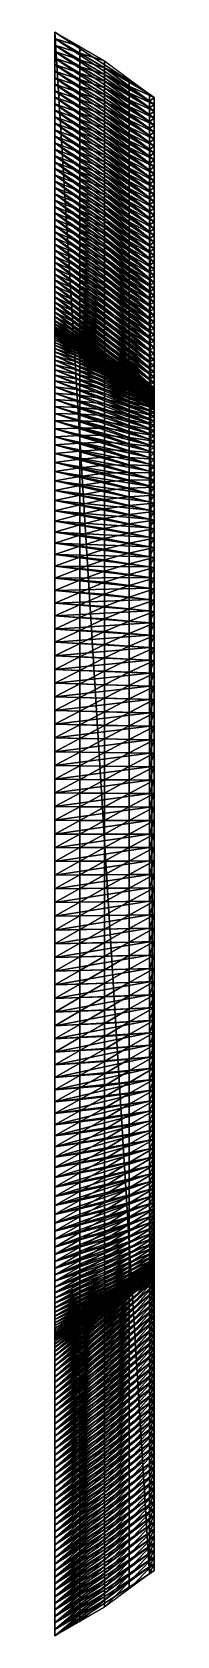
# Model space of a CAD drawing. Header units: metres. Extents: x -3 to 177, y -14 to 14.
# Drawn here: x 167.16 to 168.24, y -8.72 to 8.72 of the extents above; entities that cross this region are included whole.
import ezdxf

# ---------------------------------------------------------------- set-up
doc = ezdxf.new("R2010")
doc.units = ezdxf.units.M
doc.layers.add('FORE_PEAK', color=7, linetype='Continuous', true_color=0x74a6a7)
doc.layers.add('HULL', color=7, linetype='Continuous', true_color=0x528ba5)

msp = doc.modelspace()

# ---------------------------------------------------------------- linework, layer by layer
at = {"layer": 'FORE_PEAK'}
for points in [[(167.162, 8.647, 14.693), (167.162, 8.718, 14.824), (168.188, 8.044, 14.851)], [(167.162, 8.718, 14.824), (167.162, -8.718, 14.824), (168.188, -8.044, 14.851)], [(167.162, 8.718, 14.824), (168.188, -8.044, 14.851), (168.188, 8.044, 14.851)], [(167.162, 8.577, 14.562), (167.162, 8.647, 14.693), (168.188, 7.968, 14.726)], [(167.162, 8.647, 14.693), (168.188, 8.044, 14.851), (168.188, 7.968, 14.726)], [(167.162, 8.506, 14.431), (167.162, 8.577, 14.562), (168.188, 7.893, 14.6)], [(167.162, 8.577, 14.562), (168.188, 7.968, 14.726), (168.188, 7.893, 14.6)], [(167.162, 8.435, 14.3), (167.162, 8.506, 14.431), (168.188, 7.818, 14.475)], [(167.162, 8.506, 14.431), (168.188, 7.893, 14.6), (168.188, 7.818, 14.475)], [(167.162, 8.364, 14.169), (167.162, 8.435, 14.3), (168.188, 7.743, 14.349)], [(167.162, 8.435, 14.3), (168.188, 7.818, 14.475), (168.188, 7.743, 14.349)], [(167.162, 8.293, 14.037), (167.162, 8.364, 14.169), (168.188, 7.668, 14.224)], [(167.162, 8.364, 14.169), (168.188, 7.743, 14.349), (168.188, 7.668, 14.224)], [(167.162, 8.222, 13.906), (167.162, 8.293, 14.037), (168.188, 7.592, 14.098)], [(167.162, 8.293, 14.037), (168.188, 7.668, 14.224), (168.188, 7.592, 14.098)], [(167.162, 8.151, 13.775), (167.162, 8.222, 13.906), (168.188, 7.517, 13.973)], [(167.162, 8.222, 13.906), (168.188, 7.592, 14.098), (168.188, 7.517, 13.973)], [(167.162, 8.08, 13.644), (167.162, 8.151, 13.775), (168.188, 7.442, 13.847)], [(167.162, 8.151, 13.775), (168.188, 7.517, 13.973), (168.188, 7.442, 13.847)], [(167.162, 8.009, 13.513), (167.162, 8.08, 13.644), (168.188, 7.366, 13.722)], [(167.162, 8.08, 13.644), (168.188, 7.442, 13.847), (168.188, 7.366, 13.722)], [(168.188, 7.968, 14.726), (168.188, 8.044, 14.851), (168.237, 8.007, 14.853)], [(168.188, 8.044, 14.851), (168.188, -8.044, 14.851), (168.237, -8.007, 14.853)], [(168.188, 8.044, 14.851), (168.237, -8.007, 14.853), (168.237, 8.007, 14.853)], [(167.162, 7.938, 13.382), (167.162, 8.009, 13.513), (168.188, 7.291, 13.596)], [(167.162, 8.009, 13.513), (168.188, 7.366, 13.722), (168.188, 7.291, 13.596)], [(167.162, 7.868, 13.251), (167.162, 7.938, 13.382), (168.188, 7.216, 13.471)], [(167.162, 7.938, 13.382), (168.188, 7.291, 13.596), (168.188, 7.216, 13.471)], [(167.162, 7.797, 13.12), (167.162, 7.868, 13.251), (168.188, 7.141, 13.345)], [(167.162, 7.868, 13.251), (168.188, 7.216, 13.471), (168.188, 7.141, 13.345)], [(168.188, 7.968, 14.726), (168.237, 8.007, 14.853), (168.237, 7.932, 14.727)], [(168.188, 7.893, 14.6), (168.188, 7.968, 14.726), (168.237, 7.932, 14.727)], [(168.188, 7.893, 14.6), (168.237, 7.932, 14.727), (168.237, 7.857, 14.602)], [(168.188, 7.818, 14.475), (168.188, 7.893, 14.6), (168.237, 7.857, 14.602)], [(168.188, 7.818, 14.475), (168.237, 7.857, 14.602), (168.237, 7.781, 14.477)], [(167.162, 7.726, 12.988), (167.162, 7.797, 13.12), (168.188, 7.066, 13.219)], [(167.162, 7.797, 13.12), (168.188, 7.141, 13.345), (168.188, 7.066, 13.219)], [(167.162, 7.655, 12.857), (167.162, 7.726, 12.988), (168.188, 6.991, 13.094)], [(167.162, 7.726, 12.988), (168.188, 7.066, 13.219), (168.188, 6.991, 13.094)], [(168.188, 7.743, 14.349), (168.188, 7.818, 14.475), (168.237, 7.781, 14.477)], [(168.188, 7.743, 14.349), (168.237, 7.781, 14.477), (168.237, 7.706, 14.352)], [(168.188, 7.668, 14.224), (168.188, 7.743, 14.349), (168.237, 7.706, 14.352)], [(168.188, 7.668, 14.224), (168.237, 7.706, 14.352), (168.237, 7.63, 14.227)], [(167.162, 7.585, 12.726), (167.162, 7.655, 12.857), (168.188, 6.917, 12.968)], [(167.162, 7.655, 12.857), (168.188, 6.991, 13.094), (168.188, 6.917, 12.968)], [(167.162, 7.514, 12.594), (167.162, 7.585, 12.726), (168.188, 6.842, 12.842)], [(167.162, 7.585, 12.726), (168.188, 6.917, 12.968), (168.188, 6.842, 12.842)], [(167.162, 7.444, 12.463), (167.162, 7.514, 12.594), (168.188, 6.768, 12.716)], [(167.162, 7.514, 12.594), (168.188, 6.842, 12.842), (168.188, 6.768, 12.716)], [(168.188, 7.592, 14.098), (168.188, 7.668, 14.224), (168.237, 7.63, 14.227)], [(168.188, 7.592, 14.098), (168.237, 7.63, 14.227), (168.237, 7.555, 14.101)], [(168.188, 7.517, 13.973), (168.188, 7.592, 14.098), (168.237, 7.555, 14.101)], [(168.188, 7.517, 13.973), (168.237, 7.555, 14.101), (168.237, 7.479, 13.976)], [(168.188, 7.442, 13.847), (168.188, 7.517, 13.973), (168.237, 7.479, 13.976)], [(167.162, 7.374, 12.331), (167.162, 7.444, 12.463), (168.188, 6.694, 12.589)], [(167.162, 7.444, 12.463), (168.188, 6.768, 12.716), (168.188, 6.694, 12.589)], [(167.162, 7.304, 12.199), (167.162, 7.374, 12.331), (168.188, 6.621, 12.463)], [(167.162, 7.374, 12.331), (168.188, 6.694, 12.589), (168.188, 6.621, 12.463)], [(168.188, 7.442, 13.847), (168.237, 7.479, 13.976), (168.237, 7.404, 13.851)], [(168.188, 7.366, 13.722), (168.188, 7.442, 13.847), (168.237, 7.404, 13.851)], [(168.188, 7.366, 13.722), (168.237, 7.404, 13.851), (168.237, 7.328, 13.726)], [(168.188, 7.291, 13.596), (168.188, 7.366, 13.722), (168.237, 7.328, 13.726)], [(168.188, 7.291, 13.596), (168.237, 7.328, 13.726), (168.237, 7.253, 13.6)], [(167.162, 7.235, 12.067), (167.162, 7.304, 12.199), (168.188, 6.547, 12.336)], [(167.162, 7.304, 12.199), (168.188, 6.621, 12.463), (168.188, 6.547, 12.336)], [(167.162, 7.165, 11.935), (167.162, 7.235, 12.067), (168.188, 6.474, 12.21)], [(167.162, 7.235, 12.067), (168.188, 6.547, 12.336), (168.188, 6.474, 12.21)], [(167.162, 7.096, 11.803), (167.162, 7.165, 11.935), (168.188, 6.401, 12.083)], [(167.162, 7.165, 11.935), (168.188, 6.474, 12.21), (168.188, 6.401, 12.083)], [(168.188, 7.216, 13.471), (168.188, 7.291, 13.596), (168.237, 7.253, 13.6)], [(168.188, 7.216, 13.471), (168.237, 7.253, 13.6), (168.237, 7.177, 13.475)], [(168.188, 7.141, 13.345), (168.188, 7.216, 13.471), (168.237, 7.177, 13.475)], [(168.188, 7.141, 13.345), (168.237, 7.177, 13.475), (168.237, 7.102, 13.35)], [(167.162, 7.027, 11.671), (167.162, 7.096, 11.803), (168.188, 6.329, 11.956)], [(167.162, 7.096, 11.803), (168.188, 6.401, 12.083), (168.188, 6.329, 11.956)], [(167.162, 6.958, 11.539), (167.162, 7.027, 11.671), (168.188, 6.256, 11.829)], [(167.162, 7.027, 11.671), (168.188, 6.329, 11.956), (168.188, 6.256, 11.829)], [(168.188, 7.066, 13.219), (168.188, 7.141, 13.345), (168.237, 7.102, 13.35)], [(168.188, 7.066, 13.219), (168.237, 7.102, 13.35), (168.237, 7.027, 13.224)], [(168.188, 6.991, 13.094), (168.188, 7.066, 13.219), (168.237, 7.027, 13.224)], [(168.188, 6.991, 13.094), (168.237, 7.027, 13.224), (168.237, 6.952, 13.099)], [(168.188, 6.917, 12.968), (168.188, 6.991, 13.094), (168.237, 6.952, 13.099)], [(167.162, 6.889, 11.407), (167.162, 6.958, 11.539), (168.188, 6.184, 11.701)], [(167.162, 6.958, 11.539), (168.188, 6.256, 11.829), (168.188, 6.184, 11.701)], [(167.162, 6.821, 11.274), (167.162, 6.889, 11.407), (168.188, 6.112, 11.574)], [(167.162, 6.889, 11.407), (168.188, 6.184, 11.701), (168.188, 6.112, 11.574)], [(167.162, 6.752, 11.142), (167.162, 6.821, 11.274), (168.188, 6.039, 11.447)], [(167.162, 6.821, 11.274), (168.188, 6.112, 11.574), (168.188, 6.039, 11.447)], [(168.188, 6.917, 12.968), (168.237, 6.952, 13.099), (168.237, 6.877, 12.973)], [(168.188, 6.842, 12.842), (168.188, 6.917, 12.968), (168.237, 6.877, 12.973)], [(168.188, 6.842, 12.842), (168.237, 6.877, 12.973), (168.237, 6.803, 12.847)], [(168.188, 6.768, 12.716), (168.188, 6.842, 12.842), (168.237, 6.803, 12.847)], [(168.188, 6.768, 12.716), (168.237, 6.803, 12.847), (168.237, 6.728, 12.722)], [(167.162, 6.684, 11.009), (167.162, 6.752, 11.142), (168.188, 5.967, 11.32)], [(167.162, 6.752, 11.142), (168.188, 6.039, 11.447), (168.188, 5.967, 11.32)], [(167.162, 6.616, 10.876), (167.162, 6.684, 11.009), (168.188, 5.895, 11.192)], [(167.162, 6.684, 11.009), (168.188, 5.967, 11.32), (168.188, 5.895, 11.192)], [(168.188, 6.694, 12.589), (168.188, 6.768, 12.716), (168.237, 6.728, 12.722)], [(168.188, 6.694, 12.589), (168.237, 6.728, 12.722), (168.237, 6.654, 12.595)], [(168.188, 6.621, 12.463), (168.188, 6.694, 12.589), (168.237, 6.654, 12.595)], [(168.188, 6.621, 12.463), (168.237, 6.654, 12.595), (168.237, 6.58, 12.469)], [(167.162, 6.548, 10.744), (167.162, 6.616, 10.876), (168.188, 5.823, 11.065)], [(167.162, 6.616, 10.876), (168.188, 5.895, 11.192), (168.188, 5.823, 11.065)], [(167.162, 6.48, 10.611), (167.162, 6.548, 10.744), (168.188, 5.751, 10.937)], [(167.162, 6.548, 10.744), (168.188, 5.823, 11.065), (168.188, 5.751, 10.937)], [(167.162, 6.413, 10.478), (167.162, 6.48, 10.611), (168.188, 5.68, 10.81)], [(167.162, 6.48, 10.611), (168.188, 5.751, 10.937), (168.188, 5.68, 10.81)], [(168.188, 6.547, 12.336), (168.188, 6.621, 12.463), (168.237, 6.58, 12.469)], [(168.188, 6.547, 12.336), (168.237, 6.58, 12.469), (168.237, 6.507, 12.343)], [(168.188, 6.474, 12.21), (168.188, 6.547, 12.336), (168.237, 6.507, 12.343)], [(168.188, 6.474, 12.21), (168.237, 6.507, 12.343), (168.237, 6.434, 12.216)], [(168.188, 6.401, 12.083), (168.188, 6.474, 12.21), (168.237, 6.434, 12.216)], [(167.162, 6.346, 10.344), (167.162, 6.413, 10.478), (168.188, 5.609, 10.682)], [(167.162, 6.413, 10.478), (168.188, 5.68, 10.81), (168.188, 5.609, 10.682)], [(167.162, 6.28, 10.211), (167.162, 6.346, 10.344), (168.188, 5.538, 10.554)], [(167.162, 6.346, 10.344), (168.188, 5.609, 10.682), (168.188, 5.538, 10.554)], [(167.162, 6.215, 10.077), (167.162, 6.28, 10.211), (168.188, 5.469, 10.425)], [(167.162, 6.28, 10.211), (168.188, 5.538, 10.554), (168.188, 5.469, 10.425)], [(168.188, 6.401, 12.083), (168.237, 6.434, 12.216), (168.237, 6.361, 12.09)], [(168.188, 6.329, 11.956), (168.188, 6.401, 12.083), (168.237, 6.361, 12.09)], [(168.188, 6.329, 11.956), (168.237, 6.361, 12.09), (168.237, 6.288, 11.963)], [(168.188, 6.256, 11.829), (168.188, 6.329, 11.956), (168.237, 6.288, 11.963)], [(168.188, 6.256, 11.829), (168.237, 6.288, 11.963), (168.237, 6.215, 11.836)], [(167.162, 6.15, 9.942), (167.162, 6.215, 10.077), (168.188, 5.4, 10.296)], [(167.162, 6.215, 10.077), (168.188, 5.469, 10.425), (168.188, 5.4, 10.296)], [(167.162, 6.086, 9.808), (167.162, 6.15, 9.942), (168.188, 5.332, 10.166)], [(167.162, 6.15, 9.942), (168.188, 5.4, 10.296), (168.188, 5.332, 10.166)], [(168.188, 6.184, 11.701), (168.188, 6.256, 11.829), (168.237, 6.215, 11.836)], [(168.188, 6.184, 11.701), (168.237, 6.215, 11.836), (168.237, 6.142, 11.709)], [(168.188, 6.112, 11.574), (168.188, 6.184, 11.701), (168.237, 6.142, 11.709)], [(168.188, 6.112, 11.574), (168.237, 6.142, 11.709), (168.237, 6.07, 11.582)], [(168.188, 6.039, 11.447), (168.188, 6.112, 11.574), (168.237, 6.07, 11.582)], [(167.162, 6.023, 9.672), (167.162, 6.086, 9.808), (168.188, 5.265, 10.036)], [(167.162, 6.086, 9.808), (168.188, 5.332, 10.166), (168.188, 5.265, 10.036)], [(167.162, 5.961, 9.537), (167.162, 6.023, 9.672), (168.188, 5.199, 9.905)], [(167.162, 6.023, 9.672), (168.188, 5.265, 10.036), (168.188, 5.199, 9.905)], [(167.162, 5.9, 9.401), (167.162, 5.961, 9.537), (168.188, 5.135, 9.774)], [(167.162, 5.961, 9.537), (168.188, 5.199, 9.905), (168.188, 5.135, 9.774)], [(168.188, 6.039, 11.447), (168.237, 6.07, 11.582), (168.237, 5.997, 11.455)], [(168.188, 5.967, 11.32), (168.188, 6.039, 11.447), (168.237, 5.997, 11.455)], [(168.188, 5.967, 11.32), (168.237, 5.997, 11.455), (168.237, 5.925, 11.328)], [(168.188, 5.895, 11.192), (168.188, 5.967, 11.32), (168.237, 5.925, 11.328)], [(167.162, 5.84, 9.264), (167.162, 5.9, 9.401), (168.188, 5.071, 9.642)], [(167.162, 5.9, 9.401), (168.188, 5.135, 9.774), (168.188, 5.071, 9.642)], [(167.162, 5.782, 9.127), (167.162, 5.84, 9.264), (168.188, 5.01, 9.509)], [(167.162, 5.84, 9.264), (168.188, 5.071, 9.642), (168.188, 5.01, 9.509)], [(167.162, 5.727, 8.988), (167.162, 5.782, 9.127), (168.188, 4.95, 9.375)], [(167.162, 5.782, 9.127), (168.188, 5.01, 9.509), (168.188, 4.95, 9.375)], [(168.188, 5.895, 11.192), (168.237, 5.925, 11.328), (168.237, 5.853, 11.201)], [(168.188, 5.823, 11.065), (168.188, 5.895, 11.192), (168.237, 5.853, 11.201)], [(168.188, 5.823, 11.065), (168.237, 5.853, 11.201), (168.237, 5.781, 11.074)], [(168.188, 5.751, 10.937), (168.188, 5.823, 11.065), (168.237, 5.781, 11.074)], [(168.188, 5.751, 10.937), (168.237, 5.781, 11.074), (168.237, 5.708, 10.947)], [(167.162, 5.674, 8.849), (167.162, 5.727, 8.988), (168.188, 4.895, 9.24)], [(167.162, 5.727, 8.988), (168.188, 4.95, 9.375), (168.188, 4.895, 9.24)], [(167.162, 5.627, 8.707), (167.162, 5.674, 8.849), (168.188, 4.841, 9.103)], [(167.162, 5.674, 8.849), (168.188, 4.895, 9.24), (168.188, 4.841, 9.103)], [(167.162, 5.584, 8.565), (167.162, 5.627, 8.707), (168.188, 4.795, 8.965)], [(167.162, 5.627, 8.707), (168.188, 4.841, 9.103), (168.188, 4.795, 8.965)], [(167.162, 5.545, 8.421), (167.162, 5.584, 8.565), (168.188, 4.752, 8.825)], [(167.162, 5.584, 8.565), (168.188, 4.795, 8.965), (168.188, 4.752, 8.825)], [(168.188, 5.68, 10.81), (168.188, 5.751, 10.937), (168.237, 5.708, 10.947)], [(168.188, 5.68, 10.81), (168.237, 5.708, 10.947), (168.237, 5.637, 10.82)], [(168.188, 5.609, 10.682), (168.188, 5.68, 10.81), (168.237, 5.637, 10.82)], [(168.188, 5.609, 10.682), (168.237, 5.637, 10.82), (168.237, 5.565, 10.692)], [(168.188, 5.538, 10.554), (168.188, 5.609, 10.682), (168.237, 5.565, 10.692)], [(167.162, 5.514, 8.275), (167.162, 5.545, 8.421), (168.188, 4.718, 8.683)], [(167.162, 5.545, 8.421), (168.188, 4.752, 8.825), (168.188, 4.718, 8.683)], [(167.162, 5.487, 8.128), (167.162, 5.514, 8.275), (168.188, 4.69, 8.539)], [(167.162, 5.514, 8.275), (168.188, 4.718, 8.683), (168.188, 4.69, 8.539)], [(167.162, 5.467, 7.98), (167.162, 5.487, 8.128), (168.188, 4.669, 8.394)], [(167.162, 5.487, 8.128), (168.188, 4.69, 8.539), (168.188, 4.669, 8.394)], [(167.162, 5.478, 5.302), (167.162, 5.479, 5.451), (168.188, 4.869, 5.783)], [(167.162, 5.479, 5.451), (167.162, 5.479, 5.6), (168.188, 4.86, 5.928)], [(167.162, 5.479, 5.451), (168.188, 4.86, 5.928), (168.188, 4.869, 5.783)], [(167.162, 5.479, 5.6), (167.162, 5.477, 5.749), (168.188, 4.848, 6.074)], [(167.162, 5.479, 5.6), (168.188, 4.848, 6.074), (168.188, 4.86, 5.928)], [(167.162, 5.474, 5.153), (167.162, 5.478, 5.302), (168.188, 4.877, 5.636)], [(167.162, 5.478, 5.302), (168.188, 4.869, 5.783), (168.188, 4.877, 5.636)], [(167.162, 5.477, 5.749), (167.162, 5.473, 5.898), (168.188, 4.836, 6.22)], [(167.162, 5.477, 5.749), (168.188, 4.836, 6.22), (168.188, 4.848, 6.074)], [(167.162, 5.468, 5.004), (167.162, 5.474, 5.153), (168.188, 4.881, 5.49)], [(167.162, 5.474, 5.153), (168.188, 4.877, 5.636), (168.188, 4.881, 5.49)], [(167.162, 5.473, 5.898), (167.162, 5.468, 6.046), (168.188, 4.821, 6.365)], [(167.162, 5.473, 5.898), (168.188, 4.821, 6.365), (168.188, 4.836, 6.22)], [(167.162, 5.459, 4.855), (167.162, 5.468, 5.004), (168.188, 4.884, 5.344)], [(167.162, 5.468, 5.004), (168.188, 4.881, 5.49), (168.188, 4.884, 5.344)], [(167.162, 5.468, 6.046), (167.162, 5.463, 6.195), (168.188, 4.805, 6.51)], [(167.162, 5.468, 6.046), (168.188, 4.805, 6.51), (168.188, 4.821, 6.365)], [(167.162, 5.451, 7.832), (167.162, 5.467, 7.98), (168.188, 4.657, 8.249)], [(167.162, 5.467, 7.98), (168.188, 4.669, 8.394), (168.188, 4.657, 8.249)], [(167.162, 5.463, 6.195), (167.162, 5.456, 6.344), (168.188, 4.787, 6.655)], [(167.162, 5.463, 6.195), (168.188, 4.787, 6.655), (168.188, 4.805, 6.51)], [(167.162, 5.447, 4.707), (167.162, 5.459, 4.855), (168.188, 4.883, 5.198)], [(167.162, 5.459, 4.855), (168.188, 4.884, 5.344), (168.188, 4.883, 5.198)], [(167.162, 5.456, 6.344), (167.162, 5.45, 6.493), (168.188, 4.769, 6.8)], [(167.162, 5.456, 6.344), (168.188, 4.769, 6.8), (168.188, 4.787, 6.655)], [(167.162, 5.441, 7.684), (167.162, 5.451, 7.832), (168.188, 4.65, 8.103)], [(167.162, 5.451, 7.832), (168.188, 4.657, 8.249), (168.188, 4.65, 8.103)], [(167.162, 5.45, 6.493), (167.162, 5.444, 6.642), (168.188, 4.75, 6.944)], [(167.162, 5.45, 6.493), (168.188, 4.75, 6.944), (168.188, 4.769, 6.8)], [(167.162, 5.434, 4.558), (167.162, 5.447, 4.707), (168.188, 4.88, 5.052)], [(167.162, 5.447, 4.707), (168.188, 4.883, 5.198), (168.188, 4.88, 5.052)], [(167.162, 5.444, 6.642), (167.162, 5.439, 6.791), (168.188, 4.731, 7.088)], [(167.162, 5.444, 6.642), (168.188, 4.731, 7.088), (168.188, 4.75, 6.944)], [(167.162, 5.434, 7.535), (167.162, 5.441, 7.684), (168.188, 4.651, 7.957)], [(167.162, 5.441, 7.684), (168.188, 4.65, 8.103), (168.188, 4.651, 7.957)], [(167.162, 5.439, 6.791), (167.162, 5.434, 6.939), (168.188, 4.713, 7.233)], [(167.162, 5.439, 6.791), (168.188, 4.713, 7.233), (168.188, 4.731, 7.088)], [(167.162, 5.415, 4.411), (167.162, 5.434, 4.558), (168.188, 4.875, 4.905)], [(167.162, 5.434, 4.558), (168.188, 4.88, 5.052), (168.188, 4.875, 4.905)], [(167.162, 5.434, 6.939), (167.162, 5.431, 7.088), (168.188, 4.695, 7.377)], [(167.162, 5.434, 6.939), (168.188, 4.695, 7.377), (168.188, 4.713, 7.233)], [(167.162, 5.43, 7.386), (167.162, 5.434, 7.535), (168.188, 4.656, 7.812)], [(167.162, 5.434, 7.535), (168.188, 4.651, 7.957), (168.188, 4.656, 7.812)], [(167.162, 5.431, 7.088), (167.162, 5.429, 7.237), (168.188, 4.679, 7.522)], [(167.162, 5.431, 7.088), (168.188, 4.679, 7.522), (168.188, 4.695, 7.377)], [(167.162, 5.429, 7.237), (167.162, 5.43, 7.386), (168.188, 4.666, 7.666)], [(167.162, 5.43, 7.386), (168.188, 4.656, 7.812), (168.188, 4.666, 7.666)], [(167.162, 5.429, 7.237), (168.188, 4.666, 7.666), (168.188, 4.679, 7.522)], [(167.162, 5.395, 4.263), (167.162, 5.415, 4.411), (168.188, 4.865, 4.759)], [(167.162, 5.415, 4.411), (168.188, 4.875, 4.905), (168.188, 4.865, 4.759)], [(168.188, 5.538, 10.554), (168.237, 5.565, 10.692), (168.237, 5.495, 10.564)], [(168.188, 5.469, 10.425), (168.188, 5.538, 10.554), (168.237, 5.495, 10.564)], [(168.188, 5.469, 10.425), (168.237, 5.495, 10.564), (168.237, 5.425, 10.436)], [(168.188, 5.4, 10.296), (168.188, 5.469, 10.425), (168.237, 5.425, 10.436)], [(168.188, 5.4, 10.296), (168.237, 5.425, 10.436), (168.237, 5.356, 10.307)], [(167.162, 5.371, 4.116), (167.162, 5.395, 4.263), (168.188, 4.854, 4.614)], [(167.162, 5.395, 4.263), (168.188, 4.865, 4.759), (168.188, 4.854, 4.614)], [(167.162, 5.344, 3.97), (167.162, 5.371, 4.116), (168.188, 4.839, 4.468)], [(167.162, 5.371, 4.116), (168.188, 4.854, 4.614), (168.188, 4.839, 4.468)], [(167.162, 5.314, 3.824), (167.162, 5.344, 3.97), (168.188, 4.821, 4.323)], [(167.162, 5.344, 3.97), (168.188, 4.839, 4.468), (168.188, 4.821, 4.323)], [(167.162, 5.279, 3.68), (167.162, 5.314, 3.824), (168.188, 4.801, 4.178)], [(167.162, 5.314, 3.824), (168.188, 4.821, 4.323), (168.188, 4.801, 4.178)], [(167.162, 5.241, 3.536), (167.162, 5.279, 3.68), (168.188, 4.777, 4.034)], [(167.162, 5.279, 3.68), (168.188, 4.801, 4.178), (168.188, 4.777, 4.034)], [(167.162, 5.198, 3.394), (167.162, 5.241, 3.536), (168.188, 4.751, 3.89)], [(167.162, 5.241, 3.536), (168.188, 4.777, 4.034), (168.188, 4.751, 3.89)], [(168.188, 5.332, 10.166), (168.188, 5.4, 10.296), (168.237, 5.356, 10.307)], [(168.188, 5.332, 10.166), (168.237, 5.356, 10.307), (168.237, 5.288, 10.177)], [(168.188, 5.265, 10.036), (168.188, 5.332, 10.166), (168.237, 5.288, 10.177)], [(168.188, 5.265, 10.036), (168.237, 5.288, 10.177), (168.237, 5.221, 10.047)], [(168.188, 5.199, 9.905), (168.188, 5.265, 10.036), (168.237, 5.221, 10.047)], [(167.162, 5.151, 3.253), (167.162, 5.198, 3.394), (168.188, 4.72, 3.747)], [(167.162, 5.198, 3.394), (168.188, 4.751, 3.89), (168.188, 4.72, 3.747)], [(167.162, 5.101, 3.113), (167.162, 5.151, 3.253), (168.188, 4.685, 3.605)], [(167.162, 5.151, 3.253), (168.188, 4.72, 3.747), (168.188, 4.685, 3.605)], [(167.162, 5.046, 2.974), (167.162, 5.101, 3.113), (168.188, 4.648, 3.464)], [(167.162, 5.101, 3.113), (168.188, 4.685, 3.605), (168.188, 4.648, 3.464)], [(168.188, 5.199, 9.905), (168.237, 5.221, 10.047), (168.237, 5.155, 9.917)], [(168.188, 5.135, 9.774), (168.188, 5.199, 9.905), (168.237, 5.155, 9.917)], [(168.188, 5.135, 9.774), (168.237, 5.155, 9.917), (168.237, 5.09, 9.786)], [(168.188, 5.071, 9.642), (168.188, 5.135, 9.774), (168.237, 5.09, 9.786)], [(168.188, 5.071, 9.642), (168.237, 5.09, 9.786), (168.237, 5.026, 9.654)], [(168.188, 5.01, 9.509), (168.188, 5.071, 9.642), (168.237, 5.026, 9.654)], [(167.162, 4.989, 2.837), (167.162, 5.046, 2.974), (168.188, 4.607, 3.323)], [(167.162, 5.046, 2.974), (168.188, 4.648, 3.464), (168.188, 4.607, 3.323)], [(167.162, 4.927, 2.702), (167.162, 4.989, 2.837), (168.188, 4.563, 3.184)], [(167.162, 4.989, 2.837), (168.188, 4.607, 3.323), (168.188, 4.563, 3.184)], [(167.162, 4.863, 2.568), (167.162, 4.927, 2.702), (168.188, 4.514, 3.047)], [(167.162, 4.927, 2.702), (168.188, 4.563, 3.184), (168.188, 4.514, 3.047)], [(168.188, 5.01, 9.509), (168.237, 5.026, 9.654), (168.237, 4.965, 9.521)], [(168.188, 4.95, 9.375), (168.188, 5.01, 9.509), (168.237, 4.965, 9.521)], [(168.188, 4.95, 9.375), (168.237, 4.965, 9.521), (168.237, 4.905, 9.387)], [(168.188, 4.895, 9.24), (168.188, 4.95, 9.375), (168.237, 4.905, 9.387)], [(168.188, 4.895, 9.24), (168.237, 4.905, 9.387), (168.237, 4.85, 9.252)], [(168.188, 4.841, 9.103), (168.188, 4.895, 9.24), (168.237, 4.85, 9.252)], [(168.188, 4.883, 5.198), (168.188, 4.884, 5.344), (168.237, 4.855, 5.361)], [(168.188, 4.884, 5.344), (168.188, 4.881, 5.49), (168.237, 4.852, 5.507)], [(168.188, 4.884, 5.344), (168.237, 4.852, 5.507), (168.237, 4.855, 5.361)], [(168.188, 4.88, 5.052), (168.188, 4.883, 5.198), (168.237, 4.855, 5.215)], [(168.188, 4.883, 5.198), (168.237, 4.855, 5.361), (168.237, 4.855, 5.215)], [(167.162, 4.794, 2.437), (167.162, 4.863, 2.568), (168.188, 4.464, 2.909)], [(167.162, 4.863, 2.568), (168.188, 4.514, 3.047), (168.188, 4.464, 2.909)], [(167.162, 4.723, 2.306), (167.162, 4.794, 2.437), (168.188, 4.409, 2.774)], [(167.162, 4.794, 2.437), (168.188, 4.464, 2.909), (168.188, 4.409, 2.774)], [(167.162, 4.648, 2.178), (167.162, 4.723, 2.306), (168.188, 4.352, 2.64)], [(167.162, 4.723, 2.306), (168.188, 4.409, 2.774), (168.188, 4.352, 2.64)], [(168.188, 4.881, 5.49), (168.188, 4.877, 5.636), (168.237, 4.847, 5.653)], [(168.188, 4.881, 5.49), (168.237, 4.847, 5.653), (168.237, 4.852, 5.507)], [(168.188, 4.875, 4.905), (168.188, 4.88, 5.052), (168.237, 4.851, 5.069)], [(168.188, 4.88, 5.052), (168.237, 4.855, 5.215), (168.237, 4.851, 5.069)], [(168.188, 4.877, 5.636), (168.188, 4.869, 5.783), (168.237, 4.839, 5.799)], [(168.188, 4.877, 5.636), (168.237, 4.839, 5.799), (168.237, 4.847, 5.653)], [(168.188, 4.865, 4.759), (168.188, 4.875, 4.905), (168.237, 4.847, 4.922)], [(168.188, 4.875, 4.905), (168.237, 4.851, 5.069), (168.237, 4.847, 4.922)], [(168.188, 4.869, 5.783), (168.188, 4.86, 5.928), (168.237, 4.83, 5.945)], [(168.188, 4.869, 5.783), (168.237, 4.83, 5.945), (168.237, 4.839, 5.799)], [(168.188, 4.854, 4.614), (168.188, 4.865, 4.759), (168.237, 4.837, 4.777)], [(168.188, 4.865, 4.759), (168.237, 4.847, 4.922), (168.237, 4.837, 4.777)], [(168.188, 4.86, 5.928), (168.188, 4.848, 6.074), (168.237, 4.817, 6.09)], [(168.188, 4.86, 5.928), (168.237, 4.817, 6.09), (168.237, 4.83, 5.945)], [(168.188, 4.839, 4.468), (168.188, 4.854, 4.614), (168.237, 4.826, 4.631)], [(168.188, 4.854, 4.614), (168.237, 4.837, 4.777), (168.237, 4.826, 4.631)], [(168.188, 4.841, 9.103), (168.237, 4.85, 9.252), (168.237, 4.797, 9.116)], [(168.188, 4.848, 6.074), (168.188, 4.836, 6.22), (168.237, 4.804, 6.236)], [(168.188, 4.848, 6.074), (168.237, 4.804, 6.236), (168.237, 4.817, 6.09)], [(168.188, 4.795, 8.965), (168.188, 4.841, 9.103), (168.237, 4.797, 9.116)], [(168.188, 4.821, 4.323), (168.188, 4.839, 4.468), (168.237, 4.812, 4.485)], [(168.188, 4.839, 4.468), (168.237, 4.826, 4.631), (168.237, 4.812, 4.485)], [(168.188, 4.836, 6.22), (168.188, 4.821, 6.365), (168.237, 4.789, 6.381)], [(168.188, 4.836, 6.22), (168.237, 4.789, 6.381), (168.237, 4.804, 6.236)], [(168.188, 4.801, 4.178), (168.188, 4.821, 4.323), (168.237, 4.795, 4.34)], [(168.188, 4.821, 4.323), (168.237, 4.812, 4.485), (168.237, 4.795, 4.34)], [(168.188, 4.821, 6.365), (168.188, 4.805, 6.51), (168.237, 4.772, 6.526)], [(168.188, 4.821, 6.365), (168.237, 4.772, 6.526), (168.237, 4.789, 6.381)], [(168.188, 4.805, 6.51), (168.188, 4.787, 6.655), (168.237, 4.754, 6.67)], [(168.188, 4.805, 6.51), (168.237, 4.754, 6.67), (168.237, 4.772, 6.526)], [(168.188, 4.777, 4.034), (168.188, 4.801, 4.178), (168.237, 4.775, 4.195)], [(168.188, 4.801, 4.178), (168.237, 4.795, 4.34), (168.237, 4.775, 4.195)], [(168.188, 4.795, 8.965), (168.237, 4.797, 9.116), (168.237, 4.751, 8.977)], [(168.188, 4.752, 8.825), (168.188, 4.795, 8.965), (168.237, 4.751, 8.977)], [(168.188, 4.787, 6.655), (168.188, 4.769, 6.8), (168.237, 4.735, 6.815)], [(168.188, 4.787, 6.655), (168.237, 4.735, 6.815), (168.237, 4.754, 6.67)], [(168.188, 4.751, 3.89), (168.188, 4.777, 4.034), (168.237, 4.752, 4.051)], [(168.188, 4.777, 4.034), (168.237, 4.775, 4.195), (168.237, 4.752, 4.051)], [(168.188, 4.769, 6.8), (168.188, 4.75, 6.944), (168.237, 4.716, 6.959)], [(168.188, 4.769, 6.8), (168.237, 4.716, 6.959), (168.237, 4.735, 6.815)], [(168.188, 4.751, 3.89), (168.237, 4.752, 4.051), (168.237, 4.725, 3.907)], [(168.188, 4.718, 8.683), (168.188, 4.752, 8.825), (168.237, 4.709, 8.837)], [(168.188, 4.752, 8.825), (168.237, 4.751, 8.977), (168.237, 4.709, 8.837)], [(168.188, 4.72, 3.747), (168.188, 4.751, 3.89), (168.237, 4.725, 3.907)], [(168.188, 4.75, 6.944), (168.188, 4.731, 7.088), (168.237, 4.696, 7.103)], [(168.188, 4.75, 6.944), (168.237, 4.696, 7.103), (168.237, 4.716, 6.959)], [(168.188, 4.731, 7.088), (168.188, 4.713, 7.233), (168.237, 4.676, 7.247)], [(168.188, 4.731, 7.088), (168.237, 4.676, 7.247), (168.237, 4.696, 7.103)], [(168.188, 4.72, 3.747), (168.237, 4.725, 3.907), (168.237, 4.695, 3.764)], [(168.188, 4.685, 3.605), (168.188, 4.72, 3.747), (168.237, 4.695, 3.764)], [(168.188, 4.69, 8.539), (168.188, 4.718, 8.683), (168.237, 4.674, 8.695)], [(168.188, 4.718, 8.683), (168.237, 4.709, 8.837), (168.237, 4.674, 8.695)], [(168.188, 4.713, 7.233), (168.188, 4.695, 7.377), (168.237, 4.657, 7.391)], [(168.188, 4.713, 7.233), (168.237, 4.657, 7.391), (168.237, 4.676, 7.247)], [(167.162, 4.571, 2.051), (167.162, 4.648, 2.178), (168.188, 4.291, 2.508)], [(167.162, 4.648, 2.178), (168.188, 4.352, 2.64), (168.188, 4.291, 2.508)], [(167.162, 4.49, 1.926), (167.162, 4.571, 2.051), (168.188, 4.228, 2.376)], [(167.162, 4.571, 2.051), (168.188, 4.291, 2.508), (168.188, 4.228, 2.376)], [(168.188, 4.685, 3.605), (168.237, 4.695, 3.764), (168.237, 4.661, 3.623)], [(168.188, 4.695, 7.377), (168.188, 4.679, 7.522), (168.237, 4.641, 7.535)], [(168.188, 4.695, 7.377), (168.237, 4.641, 7.535), (168.237, 4.657, 7.391)], [(168.188, 4.669, 8.394), (168.188, 4.69, 8.539), (168.237, 4.647, 8.551)], [(168.188, 4.69, 8.539), (168.237, 4.674, 8.695), (168.237, 4.647, 8.551)], [(168.188, 4.648, 3.464), (168.188, 4.685, 3.605), (168.237, 4.661, 3.623)], [(168.188, 4.679, 7.522), (168.188, 4.666, 7.666), (168.237, 4.627, 7.68)], [(168.188, 4.679, 7.522), (168.237, 4.627, 7.68), (168.237, 4.641, 7.535)], [(168.188, 4.657, 8.249), (168.188, 4.669, 8.394), (168.237, 4.627, 8.407)], [(168.188, 4.669, 8.394), (168.237, 4.647, 8.551), (168.237, 4.627, 8.407)], [(168.188, 4.666, 7.666), (168.188, 4.656, 7.812), (168.237, 4.616, 7.825)], [(168.188, 4.666, 7.666), (168.237, 4.616, 7.825), (168.237, 4.627, 7.68)], [(168.188, 4.648, 3.464), (168.237, 4.661, 3.623), (168.237, 4.624, 3.481)], [(168.188, 4.65, 8.103), (168.188, 4.657, 8.249), (168.237, 4.615, 8.261)], [(168.188, 4.657, 8.249), (168.237, 4.627, 8.407), (168.237, 4.615, 8.261)], [(168.188, 4.656, 7.812), (168.188, 4.651, 7.957), (168.237, 4.61, 7.97)], [(168.188, 4.656, 7.812), (168.237, 4.61, 7.97), (168.237, 4.616, 7.825)], [(168.188, 4.651, 7.957), (168.188, 4.65, 8.103), (168.237, 4.608, 8.116)], [(168.188, 4.651, 7.957), (168.237, 4.608, 8.116), (168.237, 4.61, 7.97)], [(168.188, 4.65, 8.103), (168.237, 4.615, 8.261), (168.237, 4.608, 8.116)], [(168.188, 4.607, 3.323), (168.188, 4.648, 3.464), (168.237, 4.624, 3.481)], [(168.188, 4.607, 3.323), (168.237, 4.624, 3.481), (168.237, 4.584, 3.341)], [(168.188, 4.563, 3.184), (168.188, 4.607, 3.323), (168.237, 4.584, 3.341)], [(168.188, 4.563, 3.184), (168.237, 4.584, 3.341), (168.237, 4.541, 3.202)], [(168.188, 4.514, 3.047), (168.188, 4.563, 3.184), (168.237, 4.541, 3.202)], [(168.188, 4.514, 3.047), (168.237, 4.541, 3.202), (168.237, 4.492, 3.064)], [(167.162, 4.406, 1.803), (167.162, 4.49, 1.926), (168.188, 4.161, 2.247)], [(167.162, 4.49, 1.926), (168.188, 4.228, 2.376), (168.188, 4.161, 2.247)], [(167.162, 4.319, 1.683), (167.162, 4.406, 1.803), (168.188, 4.092, 2.119)], [(167.162, 4.406, 1.803), (168.188, 4.161, 2.247), (168.188, 4.092, 2.119)], [(168.188, 4.464, 2.909), (168.188, 4.514, 3.047), (168.237, 4.492, 3.064)], [(168.188, 4.464, 2.909), (168.237, 4.492, 3.064), (168.237, 4.443, 2.927)], [(168.188, 4.409, 2.774), (168.188, 4.464, 2.909), (168.237, 4.443, 2.927)], [(168.188, 4.409, 2.774), (168.237, 4.443, 2.927), (168.237, 4.388, 2.792)], [(168.188, 4.352, 2.64), (168.188, 4.409, 2.774), (168.237, 4.388, 2.792)], [(168.188, 4.352, 2.64), (168.237, 4.388, 2.792), (168.237, 4.332, 2.657)], [(167.162, 4.229, 1.565), (167.162, 4.319, 1.683), (168.188, 4.019, 1.992)], [(167.162, 4.319, 1.683), (168.188, 4.092, 2.119), (168.188, 4.019, 1.992)], [(167.162, 4.136, 1.449), (167.162, 4.229, 1.565), (168.188, 3.943, 1.868)], [(167.162, 4.229, 1.565), (168.188, 4.019, 1.992), (168.188, 3.943, 1.868)], [(168.188, 4.291, 2.508), (168.188, 4.352, 2.64), (168.237, 4.332, 2.657)], [(168.188, 4.291, 2.508), (168.237, 4.332, 2.657), (168.237, 4.272, 2.525)], [(168.188, 4.228, 2.376), (168.188, 4.291, 2.508), (168.237, 4.272, 2.525)], [(168.188, 4.228, 2.376), (168.237, 4.272, 2.525), (168.237, 4.21, 2.393)], [(168.188, 4.161, 2.247), (168.188, 4.228, 2.376), (168.237, 4.21, 2.393)], [(168.188, 4.161, 2.247), (168.237, 4.21, 2.393), (168.237, 4.143, 2.263)], [(167.162, 4.04, 1.336), (167.162, 4.136, 1.449), (168.188, 3.865, 1.745)], [(167.162, 4.136, 1.449), (168.188, 3.943, 1.868), (168.188, 3.865, 1.745)], [(167.162, 3.941, 1.225), (167.162, 4.04, 1.336), (168.188, 3.783, 1.624)], [(167.162, 4.04, 1.336), (168.188, 3.865, 1.745), (168.188, 3.783, 1.624)], [(168.188, 4.092, 2.119), (168.188, 4.161, 2.247), (168.237, 4.143, 2.263)], [(168.188, 4.092, 2.119), (168.237, 4.143, 2.263), (168.237, 4.075, 2.135)], [(168.188, 4.019, 1.992), (168.188, 4.092, 2.119), (168.237, 4.075, 2.135)], [(168.188, 4.019, 1.992), (168.237, 4.075, 2.135), (168.237, 4.003, 2.008)], [(168.188, 3.943, 1.868), (168.188, 4.019, 1.992), (168.237, 4.003, 2.008)], [(167.162, 3.839, 1.117), (167.162, 3.941, 1.225), (168.188, 3.699, 1.506)], [(167.162, 3.941, 1.225), (168.188, 3.783, 1.624), (168.188, 3.699, 1.506)], [(167.162, 3.734, 1.012), (167.162, 3.839, 1.117), (168.188, 3.61, 1.39)], [(167.162, 3.839, 1.117), (168.188, 3.699, 1.506), (168.188, 3.61, 1.39)], [(168.188, 3.943, 1.868), (168.237, 4.003, 2.008), (168.237, 3.928, 1.884)], [(168.188, 3.865, 1.745), (168.188, 3.943, 1.868), (168.237, 3.928, 1.884)], [(168.188, 3.865, 1.745), (168.237, 3.928, 1.884), (168.237, 3.85, 1.76)], [(168.188, 3.783, 1.624), (168.188, 3.865, 1.745), (168.237, 3.85, 1.76)], [(168.188, 3.783, 1.624), (168.237, 3.85, 1.76), (168.237, 3.769, 1.64)], [(167.162, 3.626, 0.91), (167.162, 3.734, 1.012), (168.188, 3.519, 1.276)], [(167.162, 3.734, 1.012), (168.188, 3.61, 1.39), (168.188, 3.519, 1.276)], [(168.188, 3.699, 1.506), (168.188, 3.783, 1.624), (168.237, 3.769, 1.64)], [(168.188, 3.699, 1.506), (168.237, 3.769, 1.64), (168.237, 3.685, 1.521)], [(168.188, 3.61, 1.39), (168.188, 3.699, 1.506), (168.237, 3.685, 1.521)], [(168.188, 3.61, 1.39), (168.237, 3.685, 1.521), (168.237, 3.598, 1.404)], [(167.162, 3.514, 0.812), (167.162, 3.626, 0.91), (168.188, 3.424, 1.165)], [(167.162, 3.626, 0.91), (168.188, 3.519, 1.276), (168.188, 3.424, 1.165)], [(167.162, 3.4, 0.717), (167.162, 3.514, 0.812), (168.188, 3.327, 1.057)], [(167.162, 3.514, 0.812), (168.188, 3.424, 1.165), (168.188, 3.327, 1.057)], [(168.188, 3.519, 1.276), (168.188, 3.61, 1.39), (168.237, 3.598, 1.404)], [(168.188, 3.519, 1.276), (168.237, 3.598, 1.404), (168.237, 3.507, 1.29)], [(168.188, 3.424, 1.165), (168.188, 3.519, 1.276), (168.237, 3.507, 1.29)], [(168.188, 3.424, 1.165), (168.237, 3.507, 1.29), (168.237, 3.413, 1.179)], [(167.162, 3.283, 0.627), (167.162, 3.4, 0.717), (168.188, 3.226, 0.952)], [(167.162, 3.4, 0.717), (168.188, 3.327, 1.057), (168.188, 3.226, 0.952)], [(168.188, 3.327, 1.057), (168.188, 3.424, 1.165), (168.237, 3.413, 1.179)], [(168.188, 3.327, 1.057), (168.237, 3.413, 1.179), (168.237, 3.317, 1.071)], [(168.188, 3.226, 0.952), (168.188, 3.327, 1.057), (168.237, 3.317, 1.071)], [(168.188, 3.226, 0.952), (168.237, 3.317, 1.071), (168.237, 3.216, 0.965)], [(167.162, 3.162, 0.54), (167.162, 3.283, 0.627), (168.188, 3.122, 0.85)], [(167.162, 3.283, 0.627), (168.188, 3.226, 0.952), (168.188, 3.122, 0.85)], [(167.162, 3.039, 0.459), (167.162, 3.162, 0.54), (168.188, 3.014, 0.752)], [(167.162, 3.162, 0.54), (168.188, 3.122, 0.85), (168.188, 3.014, 0.752)], [(168.188, 3.122, 0.85), (168.188, 3.226, 0.952), (168.237, 3.216, 0.965)], [(168.188, 3.122, 0.85), (168.237, 3.216, 0.965), (168.237, 3.113, 0.863)], [(167.162, 2.911, 0.384), (167.162, 3.039, 0.459), (168.188, 2.904, 0.657)], [(167.162, 3.039, 0.459), (168.188, 3.014, 0.752), (168.188, 2.904, 0.657)], [(168.188, 3.014, 0.752), (168.188, 3.122, 0.85), (168.237, 3.113, 0.863)], [(168.188, 3.014, 0.752), (168.237, 3.113, 0.863), (168.237, 3.006, 0.764)], [(168.188, 2.904, 0.657), (168.188, 3.014, 0.752), (168.237, 3.006, 0.764)], [(168.188, 2.904, 0.657), (168.237, 3.006, 0.764), (168.237, 2.896, 0.669)], [(167.162, 2.781, 0.313), (167.162, 2.911, 0.384), (168.188, 2.789, 0.568)], [(167.162, 2.911, 0.384), (168.188, 2.904, 0.657), (168.188, 2.789, 0.568)], [(168.188, 2.789, 0.568), (168.188, 2.904, 0.657), (168.237, 2.896, 0.669)], [(168.188, 2.789, 0.568), (168.237, 2.896, 0.669), (168.237, 2.782, 0.579)], [(167.162, 2.781, 0.313), (168.188, 2.789, 0.568), (168.188, 2.672, 0.482)], [(167.162, 2.647, 0.251), (167.162, 2.781, 0.313), (168.188, 2.672, 0.482)], [(167.162, 2.647, 0.251), (168.188, 2.672, 0.482), (168.188, 2.549, 0.404)], [(167.162, 2.511, 0.193), (167.162, 2.647, 0.251), (168.188, 2.549, 0.404)], [(168.188, 2.672, 0.482), (168.188, 2.789, 0.568), (168.237, 2.782, 0.579)], [(168.188, 2.672, 0.482), (168.237, 2.782, 0.579), (168.237, 2.665, 0.492)], [(168.188, 2.549, 0.404), (168.188, 2.672, 0.482), (168.237, 2.665, 0.492)], [(168.188, 2.549, 0.404), (168.237, 2.665, 0.492), (168.237, 2.543, 0.413)], [(167.162, 2.511, 0.193), (168.188, 2.549, 0.404), (168.188, 2.425, 0.328)], [(167.162, 2.37, 0.146), (167.162, 2.511, 0.193), (168.188, 2.425, 0.328)], [(168.188, 2.425, 0.328), (168.188, 2.549, 0.404), (168.237, 2.543, 0.413)], [(168.188, 2.425, 0.328), (168.237, 2.543, 0.413), (168.237, 2.42, 0.337)], [(167.162, 2.37, 0.146), (168.188, 2.425, 0.328), (168.188, 2.295, 0.263)], [(167.162, 2.227, 0.106), (167.162, 2.37, 0.146), (168.188, 2.295, 0.263)], [(167.162, 2.227, 0.106), (168.188, 2.295, 0.263), (168.188, 2.163, 0.205)], [(168.188, 2.295, 0.263), (168.188, 2.425, 0.328), (168.237, 2.42, 0.337)], [(168.188, 2.295, 0.263), (168.237, 2.42, 0.337), (168.237, 2.291, 0.271)], [(168.188, 2.163, 0.205), (168.188, 2.295, 0.263), (168.237, 2.291, 0.271)], [(168.188, 2.163, 0.205), (168.237, 2.291, 0.271), (168.237, 2.159, 0.213)], [(167.162, 2.084, 0.07), (167.162, 2.227, 0.106), (168.188, 2.163, 0.205)], [(167.162, 2.084, 0.07), (168.188, 2.163, 0.205), (168.188, 2.028, 0.151)], [(168.188, 2.028, 0.151), (168.188, 2.163, 0.205), (168.237, 2.159, 0.213)], [(168.188, 2.028, 0.151), (168.237, 2.159, 0.213), (168.237, 2.025, 0.158)], [(167.162, 1.937, 0.045), (167.162, 2.084, 0.07), (168.188, 2.028, 0.151)], [(167.162, 1.937, 0.045), (168.188, 2.028, 0.151), (168.188, 1.89, 0.11)], [(167.162, 1.789, 0.028), (167.162, 1.937, 0.045), (168.188, 1.89, 0.11)], [(168.188, 1.89, 0.11), (168.188, 2.028, 0.151), (168.237, 2.025, 0.158)], [(168.188, 1.89, 0.11), (168.237, 2.025, 0.158), (168.237, 1.887, 0.115)], [(167.162, 1.789, 0.028), (168.188, 1.89, 0.11), (168.188, 1.749, 0.076)], [(167.162, 1.641, 0.016), (167.162, 1.789, 0.028), (168.188, 1.749, 0.076)], [(167.162, 1.641, 0.016), (168.188, 1.749, 0.076), (168.188, 1.606, 0.051)], [(168.188, 1.749, 0.076), (168.188, 1.89, 0.11), (168.237, 1.887, 0.115)], [(168.188, 1.749, 0.076), (168.237, 1.887, 0.115), (168.237, 1.747, 0.08)], [(168.188, 1.606, 0.051), (168.188, 1.749, 0.076), (168.237, 1.747, 0.08)], [(168.188, 1.606, 0.051), (168.237, 1.747, 0.08), (168.237, 1.604, 0.054)], [(167.162, 1.492, 0.008), (167.162, 1.641, 0.016), (168.188, 1.606, 0.051)], [(167.162, 1.492, 0.008), (168.188, 1.606, 0.051), (168.188, 1.462, 0.031)], [(168.188, 1.462, 0.031), (168.188, 1.606, 0.051), (168.237, 1.604, 0.054)], [(168.188, 1.462, 0.031), (168.237, 1.604, 0.054), (168.237, 1.461, 0.033)], [(167.162, 1.343, 0.004), (167.162, 1.492, 0.008), (168.188, 1.462, 0.031)], [(167.162, 1.343, 0.004), (168.188, 1.462, 0.031), (168.188, 1.317, 0.018)], [(168.188, 1.317, 0.018), (168.188, 1.462, 0.031), (168.237, 1.461, 0.033)], [(168.188, 1.317, 0.018), (168.237, 1.461, 0.033), (168.237, 1.316, 0.019)], [(167.162, 1.193, 0.001), (167.162, 1.343, 0.004), (168.188, 1.317, 0.018)], [(167.162, 1.193, 0.001), (168.188, 1.317, 0.018), (168.188, 1.171, 0.01)], [(168.188, 1.171, 0.01), (168.188, 1.317, 0.018), (168.237, 1.316, 0.019)], [(168.188, 1.171, 0.01), (168.237, 1.316, 0.019), (168.237, 1.17, 0.01)], [(167.162, 1.044, 0), (167.162, 1.193, 0.001), (168.188, 1.171, 0.01)], [(167.162, 1.044, 0), (168.188, 1.171, 0.01), (168.188, 1.025, 0.004)], [(168.188, 1.025, 0.004), (168.188, 1.171, 0.01), (168.237, 1.17, 0.01)], [(168.188, 1.025, 0.004), (168.237, 1.17, 0.01), (168.237, 1.024, 0.005)], [(167.162, 0.895), (167.162, 1.044, 0), (168.188, 1.025, 0.004)], [(167.162, 0.895), (168.188, 1.025, 0.004), (168.188, 0.879, 0.002)], [(167.162, 0.746), (167.162, 0.895), (168.188, 0.879, 0.002)], [(167.162, 0.746), (168.188, 0.879, 0.002), (168.188, 0.732, 0.001)], [(168.188, 0.879, 0.002), (168.188, 1.025, 0.004), (168.237, 1.024, 0.005)], [(168.188, 0.879, 0.002), (168.237, 1.024, 0.005), (168.237, 0.878, 0.002)], [(168.188, 0.732, 0.001), (168.188, 0.879, 0.002), (168.237, 0.878, 0.002)], [(168.188, 0.732, 0.001), (168.237, 0.878, 0.002), (168.237, 0.732, 0.001)], [(167.162, 0.597), (167.162, 0.746), (168.188, 0.732, 0.001)], [(167.162, 0.597), (168.188, 0.732, 0.001), (168.188, 0.586, 0)], [(168.188, 0.586, 0), (168.188, 0.732, 0.001), (168.237, 0.732, 0.001)], [(168.188, 0.586, 0), (168.237, 0.732, 0.001), (168.237, 0.585, 0)], [(167.162, 0.448), (167.162, 0.597), (168.188, 0.586, 0)], [(167.162, 0.448), (168.188, 0.586, 0), (168.188, 0.439, 0)], [(168.188, 0.439, 0), (168.188, 0.586, 0), (168.237, 0.585, 0)], [(168.188, 0.439, 0), (168.237, 0.585, 0), (168.237, 0.439, 0)], [(167.162, 0.298), (167.162, 0.448), (168.188, 0.439, 0)], [(167.162, 0.298), (168.188, 0.439, 0), (168.188, 0.293)], [(168.188, 0.293), (168.188, 0.439, 0), (168.237, 0.439, 0)], [(168.188, 0.293), (168.237, 0.439, 0), (168.237, 0.293)], [(167.162, 0.149), (167.162, 0.298), (168.188, 0.293)], [(167.162, 0.149), (168.188, 0.293), (168.188, 0.146)], [(168.188, 0.146), (168.188, 0.293), (168.237, 0.293)], [(168.188, 0.146), (168.237, 0.293), (168.237, 0.146)], [(167.162, 0), (167.162, 0.149), (168.188, 0.146)], [(167.162, 0), (168.188, 0.146), (168.188, 0)], [(167.162, -0.149), (167.162, 0), (168.188, 0)], [(167.162, -0.149), (168.188, 0), (168.188, -0.146)], [(168.188, 0), (168.188, 0.146), (168.237, 0.146)], [(168.188, 0), (168.237, 0.146), (168.237, 0)], [(168.188, -0.146), (168.188, 0), (168.237, 0)], [(168.188, -0.146), (168.237, 0), (168.237, -0.146)], [(167.162, -0.298), (167.162, -0.149), (168.188, -0.146)], [(167.162, -0.298), (168.188, -0.146), (168.188, -0.293)], [(168.188, -0.293), (168.188, -0.146), (168.237, -0.146)], [(168.188, -0.293), (168.237, -0.146), (168.237, -0.293)], [(167.162, -0.448), (167.162, -0.298), (168.188, -0.293)], [(167.162, -0.448), (168.188, -0.293), (168.188, -0.439, 0)], [(168.188, -0.439, 0), (168.188, -0.293), (168.237, -0.293)], [(168.188, -0.439, 0), (168.237, -0.293), (168.237, -0.439, 0)], [(167.162, -0.597), (167.162, -0.448), (168.188, -0.439, 0)], [(167.162, -0.597), (168.188, -0.439, 0), (168.188, -0.586, 0)], [(168.188, -0.586, 0), (168.188, -0.439, 0), (168.237, -0.439, 0)], [(168.188, -0.586, 0), (168.237, -0.439, 0), (168.237, -0.585, 0)], [(167.162, -0.746), (167.162, -0.597), (168.188, -0.586, 0)], [(167.162, -0.746), (168.188, -0.586, 0), (168.188, -0.732, 0.001)], [(168.188, -0.732, 0.001), (168.188, -0.586, 0), (168.237, -0.585, 0)], [(168.188, -0.732, 0.001), (168.237, -0.585, 0), (168.237, -0.732, 0.001)], [(167.162, -0.895), (167.162, -0.746), (168.188, -0.732, 0.001)], [(167.162, -0.895), (168.188, -0.732, 0.001), (168.188, -0.879, 0.002)], [(168.188, -0.879, 0.002), (168.188, -0.732, 0.001), (168.237, -0.732, 0.001)], [(168.188, -0.879, 0.002), (168.237, -0.732, 0.001), (168.237, -0.878, 0.002)], [(167.162, -1.044, 0), (167.162, -0.895), (168.188, -0.879, 0.002)], [(167.162, -1.044, 0), (168.188, -0.879, 0.002), (168.188, -1.025, 0.004)], [(167.162, -1.193, 0.001), (167.162, -1.044, 0), (168.188, -1.025, 0.004)], [(167.162, -1.193, 0.001), (168.188, -1.025, 0.004), (168.188, -1.171, 0.01)], [(168.188, -1.025, 0.004), (168.188, -0.879, 0.002), (168.237, -0.878, 0.002)], [(168.188, -1.025, 0.004), (168.237, -0.878, 0.002), (168.237, -1.024, 0.005)], [(168.188, -1.171, 0.01), (168.188, -1.025, 0.004), (168.237, -1.024, 0.005)], [(168.188, -1.171, 0.01), (168.237, -1.024, 0.005), (168.237, -1.17, 0.01)], [(167.162, -1.343, 0.004), (167.162, -1.193, 0.001), (168.188, -1.171, 0.01)], [(167.162, -1.343, 0.004), (168.188, -1.171, 0.01), (168.188, -1.317, 0.018)], [(168.188, -1.317, 0.018), (168.188, -1.171, 0.01), (168.237, -1.17, 0.01)], [(168.188, -1.317, 0.018), (168.237, -1.17, 0.01), (168.237, -1.316, 0.019)], [(167.162, -1.492, 0.008), (167.162, -1.343, 0.004), (168.188, -1.317, 0.018)], [(167.162, -1.492, 0.008), (168.188, -1.317, 0.018), (168.188, -1.462, 0.031)], [(168.188, -1.462, 0.031), (168.188, -1.317, 0.018), (168.237, -1.316, 0.019)], [(168.188, -1.462, 0.031), (168.237, -1.316, 0.019), (168.237, -1.461, 0.033)], [(167.162, -1.641, 0.016), (167.162, -1.492, 0.008), (168.188, -1.462, 0.031)], [(167.162, -1.641, 0.016), (168.188, -1.462, 0.031), (168.188, -1.606, 0.051)], [(168.188, -1.606, 0.051), (168.188, -1.462, 0.031), (168.237, -1.461, 0.033)], [(168.188, -1.606, 0.051), (168.237, -1.461, 0.033), (168.237, -1.604, 0.054)], [(167.162, -1.789, 0.028), (167.162, -1.641, 0.016), (168.188, -1.606, 0.051)], [(167.162, -1.789, 0.028), (168.188, -1.606, 0.051), (168.188, -1.749, 0.076)], [(168.188, -1.749, 0.076), (168.188, -1.606, 0.051), (168.237, -1.604, 0.054)], [(168.188, -1.749, 0.076), (168.237, -1.604, 0.054), (168.237, -1.747, 0.08)], [(167.162, -1.937, 0.045), (167.162, -1.789, 0.028), (168.188, -1.749, 0.076)], [(167.162, -1.937, 0.045), (168.188, -1.749, 0.076), (168.188, -1.89, 0.11)], [(167.162, -2.084, 0.07), (167.162, -1.937, 0.045), (168.188, -1.89, 0.11)], [(167.162, -2.084, 0.07), (168.188, -1.89, 0.11), (168.188, -2.028, 0.151)], [(168.188, -1.89, 0.11), (168.188, -1.749, 0.076), (168.237, -1.747, 0.08)], [(168.188, -1.89, 0.11), (168.237, -1.747, 0.08), (168.237, -1.887, 0.115)], [(168.188, -2.028, 0.151), (168.188, -1.89, 0.11), (168.237, -1.887, 0.115)], [(168.188, -2.028, 0.151), (168.237, -1.887, 0.115), (168.237, -2.025, 0.158)], [(167.162, -2.227, 0.106), (167.162, -2.084, 0.07), (168.188, -2.028, 0.151)], [(167.162, -2.227, 0.106), (168.188, -2.028, 0.151), (168.188, -2.163, 0.205)], [(168.188, -2.163, 0.205), (168.188, -2.028, 0.151), (168.237, -2.025, 0.158)], [(168.188, -2.163, 0.205), (168.237, -2.025, 0.158), (168.237, -2.159, 0.213)], [(167.162, -2.37, 0.146), (167.162, -2.227, 0.106), (168.188, -2.163, 0.205)], [(167.162, -2.37, 0.146), (168.188, -2.163, 0.205), (168.188, -2.295, 0.263)], [(168.188, -2.295, 0.263), (168.188, -2.163, 0.205), (168.237, -2.159, 0.213)], [(168.188, -2.295, 0.263), (168.237, -2.159, 0.213), (168.237, -2.291, 0.271)], [(167.162, -2.511, 0.193), (167.162, -2.37, 0.146), (168.188, -2.295, 0.263)], [(167.162, -2.511, 0.193), (168.188, -2.295, 0.263), (168.188, -2.425, 0.328)], [(167.162, -2.647, 0.251), (167.162, -2.511, 0.193), (168.188, -2.425, 0.328)], [(167.162, -2.647, 0.251), (168.188, -2.425, 0.328), (168.188, -2.549, 0.404)], [(168.188, -2.425, 0.328), (168.188, -2.295, 0.263), (168.237, -2.291, 0.271)], [(168.188, -2.425, 0.328), (168.237, -2.291, 0.271), (168.237, -2.42, 0.337)], [(168.188, -2.549, 0.404), (168.188, -2.425, 0.328), (168.237, -2.42, 0.337)], [(168.188, -2.549, 0.404), (168.237, -2.42, 0.337), (168.237, -2.543, 0.413)], [(167.162, -2.781, 0.313), (167.162, -2.647, 0.251), (168.188, -2.549, 0.404)], [(167.162, -2.781, 0.313), (168.188, -2.549, 0.404), (168.188, -2.672, 0.482)], [(168.188, -2.672, 0.482), (168.188, -2.549, 0.404), (168.237, -2.543, 0.413)], [(168.188, -2.672, 0.482), (168.237, -2.543, 0.413), (168.237, -2.665, 0.492)], [(167.162, -2.911, 0.384), (167.162, -2.781, 0.313), (168.188, -2.672, 0.482)], [(167.162, -2.911, 0.384), (168.188, -2.672, 0.482), (168.188, -2.789, 0.568)], [(167.162, -3.039, 0.459), (167.162, -2.911, 0.384), (168.188, -2.789, 0.568)], [(167.162, -3.039, 0.459), (168.188, -2.789, 0.568), (168.188, -2.904, 0.657)], [(168.188, -2.789, 0.568), (168.188, -2.672, 0.482), (168.237, -2.665, 0.492)], [(168.188, -2.789, 0.568), (168.237, -2.665, 0.492), (168.237, -2.782, 0.579)], [(168.188, -2.904, 0.657), (168.188, -2.789, 0.568), (168.237, -2.782, 0.579)], [(168.188, -2.904, 0.657), (168.237, -2.782, 0.579), (168.237, -2.896, 0.669)], [(167.162, -3.162, 0.54), (167.162, -3.039, 0.459), (168.188, -2.904, 0.657)], [(167.162, -3.162, 0.54), (168.188, -2.904, 0.657), (168.188, -3.014, 0.752)], [(168.188, -3.014, 0.752), (168.188, -2.904, 0.657), (168.237, -2.896, 0.669)], [(168.188, -3.014, 0.752), (168.237, -2.896, 0.669), (168.237, -3.006, 0.764)], [(167.162, -3.283, 0.627), (167.162, -3.162, 0.54), (168.188, -3.014, 0.752)], [(167.162, -3.283, 0.627), (168.188, -3.014, 0.752), (168.188, -3.122, 0.85)], [(167.162, -3.4, 0.717), (167.162, -3.283, 0.627), (168.188, -3.122, 0.85)], [(167.162, -3.4, 0.717), (168.188, -3.122, 0.85), (168.188, -3.226, 0.952)], [(168.188, -3.122, 0.85), (168.188, -3.014, 0.752), (168.237, -3.006, 0.764)], [(168.188, -3.122, 0.85), (168.237, -3.006, 0.764), (168.237, -3.113, 0.863)], [(168.188, -3.226, 0.952), (168.188, -3.122, 0.85), (168.237, -3.113, 0.863)], [(168.188, -3.226, 0.952), (168.237, -3.113, 0.863), (168.237, -3.216, 0.965)], [(167.162, -3.514, 0.812), (167.162, -3.4, 0.717), (168.188, -3.226, 0.952)], [(167.162, -3.514, 0.812), (168.188, -3.226, 0.952), (168.188, -3.327, 1.057)], [(168.188, -3.327, 1.057), (168.188, -3.226, 0.952), (168.237, -3.216, 0.965)], [(168.188, -3.327, 1.057), (168.237, -3.216, 0.965), (168.237, -3.317, 1.071)], [(167.162, -3.626, 0.91), (167.162, -3.514, 0.812), (168.188, -3.327, 1.057)], [(167.162, -3.626, 0.91), (168.188, -3.327, 1.057), (168.188, -3.424, 1.165)], [(167.162, -3.734, 1.012), (167.162, -3.626, 0.91), (168.188, -3.424, 1.165)], [(167.162, -3.734, 1.012), (168.188, -3.424, 1.165), (168.188, -3.519, 1.276)], [(168.188, -3.424, 1.165), (168.188, -3.327, 1.057), (168.237, -3.317, 1.071)], [(168.188, -3.424, 1.165), (168.237, -3.317, 1.071), (168.237, -3.413, 1.179)], [(168.188, -3.519, 1.276), (168.188, -3.424, 1.165), (168.237, -3.413, 1.179)], [(168.188, -3.519, 1.276), (168.237, -3.413, 1.179), (168.237, -3.507, 1.29)], [(167.162, -3.839, 1.117), (167.162, -3.734, 1.012), (168.188, -3.519, 1.276)], [(167.162, -3.839, 1.117), (168.188, -3.519, 1.276), (168.188, -3.61, 1.39)], [(167.162, -3.941, 1.225), (167.162, -3.839, 1.117), (168.188, -3.61, 1.39)], [(167.162, -3.941, 1.225), (168.188, -3.61, 1.39), (168.188, -3.699, 1.506)], [(168.188, -3.61, 1.39), (168.188, -3.519, 1.276), (168.237, -3.507, 1.29)], [(168.188, -3.61, 1.39), (168.237, -3.507, 1.29), (168.237, -3.598, 1.404)], [(168.188, -3.699, 1.506), (168.188, -3.61, 1.39), (168.237, -3.598, 1.404)], [(168.188, -3.699, 1.506), (168.237, -3.598, 1.404), (168.237, -3.685, 1.521)], [(167.162, -4.04, 1.336), (167.162, -3.941, 1.225), (168.188, -3.699, 1.506)], [(167.162, -4.04, 1.336), (168.188, -3.699, 1.506), (168.188, -3.783, 1.624)], [(167.162, -4.136, 1.449), (167.162, -4.04, 1.336), (168.188, -3.783, 1.624)], [(167.162, -4.136, 1.449), (168.188, -3.783, 1.624), (168.188, -3.865, 1.745)], [(168.188, -3.783, 1.624), (168.188, -3.699, 1.506), (168.237, -3.685, 1.521)], [(168.188, -3.783, 1.624), (168.237, -3.685, 1.521), (168.237, -3.769, 1.64)], [(168.188, -3.865, 1.745), (168.188, -3.783, 1.624), (168.237, -3.769, 1.64)], [(168.188, -3.865, 1.745), (168.237, -3.769, 1.64), (168.237, -3.85, 1.76)], [(167.162, -4.229, 1.565), (167.162, -4.136, 1.449), (168.188, -3.865, 1.745)], [(167.162, -4.229, 1.565), (168.188, -3.865, 1.745), (168.188, -3.943, 1.868)], [(167.162, -4.319, 1.683), (167.162, -4.229, 1.565), (168.188, -3.943, 1.868)], [(167.162, -4.319, 1.683), (168.188, -3.943, 1.868), (168.188, -4.019, 1.992)], [(168.188, -3.943, 1.868), (168.188, -3.865, 1.745), (168.237, -3.85, 1.76)], [(168.188, -3.943, 1.868), (168.237, -3.85, 1.76), (168.237, -3.928, 1.884)], [(168.188, -4.019, 1.992), (168.188, -3.943, 1.868), (168.237, -3.928, 1.884)], [(168.188, -4.019, 1.992), (168.237, -3.928, 1.884), (168.237, -4.003, 2.008)], [(168.188, -4.092, 2.119), (168.188, -4.019, 1.992), (168.237, -4.003, 2.008)], [(168.188, -4.092, 2.119), (168.237, -4.003, 2.008), (168.237, -4.075, 2.135)], [(167.162, -4.406, 1.803), (167.162, -4.319, 1.683), (168.188, -4.019, 1.992)], [(167.162, -4.406, 1.803), (168.188, -4.019, 1.992), (168.188, -4.092, 2.119)], [(167.162, -4.49, 1.926), (167.162, -4.406, 1.803), (168.188, -4.092, 2.119)], [(167.162, -4.49, 1.926), (168.188, -4.092, 2.119), (168.188, -4.161, 2.247)], [(167.162, -4.571, 2.051), (167.162, -4.49, 1.926), (168.188, -4.161, 2.247)], [(167.162, -4.571, 2.051), (168.188, -4.161, 2.247), (168.188, -4.228, 2.376)], [(168.188, -4.161, 2.247), (168.188, -4.092, 2.119), (168.237, -4.075, 2.135)], [(168.188, -4.161, 2.247), (168.237, -4.075, 2.135), (168.237, -4.143, 2.263)], [(168.188, -4.228, 2.376), (168.188, -4.161, 2.247), (168.237, -4.143, 2.263)], [(168.188, -4.228, 2.376), (168.237, -4.143, 2.263), (168.237, -4.21, 2.393)], [(167.162, -4.648, 2.178), (167.162, -4.571, 2.051), (168.188, -4.228, 2.376)], [(167.162, -4.648, 2.178), (168.188, -4.228, 2.376), (168.188, -4.291, 2.508)], [(167.162, -4.723, 2.306), (167.162, -4.648, 2.178), (168.188, -4.291, 2.508)], [(167.162, -4.723, 2.306), (168.188, -4.291, 2.508), (168.188, -4.352, 2.64)], [(167.162, -4.794, 2.437), (167.162, -4.723, 2.306), (168.188, -4.352, 2.64)], [(167.162, -4.794, 2.437), (168.188, -4.352, 2.64), (168.188, -4.409, 2.774)], [(168.188, -4.291, 2.508), (168.188, -4.228, 2.376), (168.237, -4.21, 2.393)], [(168.188, -4.291, 2.508), (168.237, -4.21, 2.393), (168.237, -4.272, 2.525)], [(168.188, -4.352, 2.64), (168.188, -4.291, 2.508), (168.237, -4.272, 2.525)], [(168.188, -4.352, 2.64), (168.237, -4.272, 2.525), (168.237, -4.332, 2.657)], [(168.188, -4.409, 2.774), (168.188, -4.352, 2.64), (168.237, -4.332, 2.657)], [(168.188, -4.409, 2.774), (168.237, -4.332, 2.657), (168.237, -4.388, 2.792)], [(167.162, -4.863, 2.568), (167.162, -4.794, 2.437), (168.188, -4.409, 2.774)], [(167.162, -4.863, 2.568), (168.188, -4.409, 2.774), (168.188, -4.464, 2.909)], [(167.162, -4.927, 2.702), (167.162, -4.863, 2.568), (168.188, -4.464, 2.909)], [(167.162, -4.927, 2.702), (168.188, -4.464, 2.909), (168.188, -4.514, 3.047)], [(167.162, -4.989, 2.837), (167.162, -4.927, 2.702), (168.188, -4.514, 3.047)], [(167.162, -4.989, 2.837), (168.188, -4.514, 3.047), (168.188, -4.563, 3.184)], [(168.188, -4.464, 2.909), (168.188, -4.409, 2.774), (168.237, -4.388, 2.792)], [(168.188, -4.464, 2.909), (168.237, -4.388, 2.792), (168.237, -4.443, 2.927)], [(168.188, -4.514, 3.047), (168.188, -4.464, 2.909), (168.237, -4.443, 2.927)], [(168.188, -4.514, 3.047), (168.237, -4.443, 2.927), (168.237, -4.492, 3.064)], [(168.188, -4.563, 3.184), (168.188, -4.514, 3.047), (168.237, -4.492, 3.064)], [(168.188, -4.563, 3.184), (168.237, -4.492, 3.064), (168.237, -4.541, 3.202)], [(167.162, -5.046, 2.974), (167.162, -4.989, 2.837), (168.188, -4.563, 3.184)], [(167.162, -5.046, 2.974), (168.188, -4.563, 3.184), (168.188, -4.607, 3.323)], [(167.162, -5.101, 3.113), (167.162, -5.046, 2.974), (168.188, -4.607, 3.323)], [(167.162, -5.101, 3.113), (168.188, -4.607, 3.323), (168.188, -4.648, 3.464)], [(167.162, -5.151, 3.253), (167.162, -5.101, 3.113), (168.188, -4.648, 3.464)], [(167.162, -5.151, 3.253), (168.188, -4.648, 3.464), (168.188, -4.685, 3.605)], [(167.162, -5.467, 7.98), (167.162, -5.451, 7.832), (168.188, -4.65, 8.103)], [(167.162, -5.467, 7.98), (168.188, -4.65, 8.103), (168.188, -4.657, 8.249)], [(167.162, -5.451, 7.832), (168.188, -4.651, 7.957), (168.188, -4.65, 8.103)], [(167.162, -5.451, 7.832), (167.162, -5.441, 7.684), (168.188, -4.651, 7.957)], [(167.162, -5.441, 7.684), (168.188, -4.656, 7.812), (168.188, -4.651, 7.957)], [(167.162, -5.441, 7.684), (167.162, -5.434, 7.535), (168.188, -4.656, 7.812)], [(167.162, -5.434, 7.535), (168.188, -4.666, 7.666), (168.188, -4.656, 7.812)], [(167.162, -5.487, 8.128), (167.162, -5.467, 7.98), (168.188, -4.657, 8.249)], [(167.162, -5.487, 8.128), (168.188, -4.657, 8.249), (168.188, -4.669, 8.394)], [(167.162, -5.434, 7.535), (167.162, -5.43, 7.386), (168.188, -4.666, 7.666)], [(167.162, -5.43, 7.386), (168.188, -4.679, 7.522), (168.188, -4.666, 7.666)], [(167.162, -5.514, 8.275), (167.162, -5.487, 8.128), (168.188, -4.669, 8.394)], [(167.162, -5.514, 8.275), (168.188, -4.669, 8.394), (168.188, -4.69, 8.539)], [(167.162, -5.43, 7.386), (167.162, -5.429, 7.237), (168.188, -4.679, 7.522)], [(167.162, -5.429, 7.237), (168.188, -4.695, 7.377), (168.188, -4.679, 7.522)], [(167.162, -5.198, 3.394), (167.162, -5.151, 3.253), (168.188, -4.685, 3.605)], [(167.162, -5.198, 3.394), (168.188, -4.685, 3.605), (168.188, -4.72, 3.747)], [(167.162, -5.545, 8.421), (167.162, -5.514, 8.275), (168.188, -4.69, 8.539)], [(167.162, -5.545, 8.421), (168.188, -4.69, 8.539), (168.188, -4.718, 8.683)], [(167.162, -5.429, 7.237), (167.162, -5.431, 7.088), (168.188, -4.695, 7.377)], [(167.162, -5.431, 7.088), (168.188, -4.713, 7.233), (168.188, -4.695, 7.377)], [(168.188, -4.607, 3.323), (168.188, -4.563, 3.184), (168.237, -4.541, 3.202)], [(168.188, -4.607, 3.323), (168.237, -4.541, 3.202), (168.237, -4.584, 3.341)], [(168.188, -4.648, 3.464), (168.188, -4.607, 3.323), (168.237, -4.584, 3.341)], [(168.188, -4.648, 3.464), (168.237, -4.584, 3.341), (168.237, -4.624, 3.481)], [(168.188, -4.657, 8.249), (168.188, -4.65, 8.103), (168.237, -4.608, 8.116)], [(168.188, -4.657, 8.249), (168.237, -4.608, 8.116), (168.237, -4.615, 8.261)], [(168.188, -4.65, 8.103), (168.237, -4.61, 7.97), (168.237, -4.608, 8.116)], [(168.188, -4.65, 8.103), (168.188, -4.651, 7.957), (168.237, -4.61, 7.97)], [(168.188, -4.651, 7.957), (168.237, -4.616, 7.825), (168.237, -4.61, 7.97)], [(168.188, -4.669, 8.394), (168.188, -4.657, 8.249), (168.237, -4.615, 8.261)], [(168.188, -4.669, 8.394), (168.237, -4.615, 8.261), (168.237, -4.627, 8.407)], [(168.188, -4.651, 7.957), (168.188, -4.656, 7.812), (168.237, -4.616, 7.825)], [(168.188, -4.656, 7.812), (168.237, -4.627, 7.68), (168.237, -4.616, 7.825)], [(168.188, -4.685, 3.605), (168.188, -4.648, 3.464), (168.237, -4.624, 3.481)], [(168.188, -4.685, 3.605), (168.237, -4.624, 3.481), (168.237, -4.661, 3.623)], [(168.188, -4.69, 8.539), (168.188, -4.669, 8.394), (168.237, -4.627, 8.407)], [(168.188, -4.69, 8.539), (168.237, -4.627, 8.407), (168.237, -4.647, 8.551)], [(168.188, -4.656, 7.812), (168.188, -4.666, 7.666), (168.237, -4.627, 7.68)], [(168.188, -4.666, 7.666), (168.237, -4.641, 7.535), (168.237, -4.627, 7.68)], [(168.188, -4.666, 7.666), (168.188, -4.679, 7.522), (168.237, -4.641, 7.535)], [(168.188, -4.679, 7.522), (168.237, -4.657, 7.391), (168.237, -4.641, 7.535)], [(168.188, -4.718, 8.683), (168.188, -4.69, 8.539), (168.237, -4.647, 8.551)], [(168.188, -4.718, 8.683), (168.237, -4.647, 8.551), (168.237, -4.674, 8.695)], [(168.188, -4.679, 7.522), (168.188, -4.695, 7.377), (168.237, -4.657, 7.391)], [(168.188, -4.695, 7.377), (168.237, -4.676, 7.247), (168.237, -4.657, 7.391)], [(168.188, -4.72, 3.747), (168.188, -4.685, 3.605), (168.237, -4.661, 3.623)], [(168.188, -4.72, 3.747), (168.237, -4.661, 3.623), (168.237, -4.695, 3.764)], [(168.188, -4.752, 8.825), (168.188, -4.718, 8.683), (168.237, -4.674, 8.695)], [(168.188, -4.752, 8.825), (168.237, -4.674, 8.695), (168.237, -4.709, 8.837)], [(168.188, -4.695, 7.377), (168.188, -4.713, 7.233), (168.237, -4.676, 7.247)], [(168.188, -4.713, 7.233), (168.237, -4.696, 7.103), (168.237, -4.676, 7.247)], [(168.188, -4.751, 3.89), (168.188, -4.72, 3.747), (168.237, -4.695, 3.764)], [(168.188, -4.751, 3.89), (168.237, -4.695, 3.764), (168.237, -4.725, 3.907)], [(168.188, -4.713, 7.233), (168.188, -4.731, 7.088), (168.237, -4.696, 7.103)], [(168.188, -4.731, 7.088), (168.237, -4.716, 6.959), (168.237, -4.696, 7.103)], [(167.162, -5.431, 7.088), (167.162, -5.434, 6.939), (168.188, -4.713, 7.233)], [(167.162, -5.434, 6.939), (168.188, -4.731, 7.088), (168.188, -4.713, 7.233)], [(167.162, -5.584, 8.565), (167.162, -5.545, 8.421), (168.188, -4.718, 8.683)], [(167.162, -5.584, 8.565), (168.188, -4.718, 8.683), (168.188, -4.752, 8.825)], [(167.162, -5.241, 3.536), (167.162, -5.198, 3.394), (168.188, -4.72, 3.747)], [(167.162, -5.241, 3.536), (168.188, -4.72, 3.747), (168.188, -4.751, 3.89)], [(167.162, -5.434, 6.939), (167.162, -5.439, 6.791), (168.188, -4.731, 7.088)], [(167.162, -5.439, 6.791), (168.188, -4.75, 6.944), (168.188, -4.731, 7.088)], [(167.162, -5.439, 6.791), (167.162, -5.444, 6.642), (168.188, -4.75, 6.944)], [(167.162, -5.444, 6.642), (168.188, -4.769, 6.8), (168.188, -4.75, 6.944)], [(167.162, -5.279, 3.68), (167.162, -5.241, 3.536), (168.188, -4.751, 3.89)], [(167.162, -5.279, 3.68), (168.188, -4.751, 3.89), (168.188, -4.777, 4.034)], [(167.162, -5.627, 8.707), (167.162, -5.584, 8.565), (168.188, -4.752, 8.825)], [(167.162, -5.627, 8.707), (168.188, -4.752, 8.825), (168.188, -4.795, 8.965)], [(167.162, -5.444, 6.642), (167.162, -5.45, 6.493), (168.188, -4.769, 6.8)], [(167.162, -5.45, 6.493), (168.188, -4.787, 6.655), (168.188, -4.769, 6.8)], [(167.162, -5.314, 3.824), (167.162, -5.279, 3.68), (168.188, -4.777, 4.034)], [(167.162, -5.314, 3.824), (168.188, -4.777, 4.034), (168.188, -4.801, 4.178)], [(167.162, -5.45, 6.493), (167.162, -5.456, 6.344), (168.188, -4.787, 6.655)], [(167.162, -5.456, 6.344), (168.188, -4.805, 6.51), (168.188, -4.787, 6.655)], [(167.162, -5.674, 8.849), (167.162, -5.627, 8.707), (168.188, -4.795, 8.965)], [(167.162, -5.674, 8.849), (168.188, -4.795, 8.965), (168.188, -4.841, 9.103)], [(167.162, -5.344, 3.97), (167.162, -5.314, 3.824), (168.188, -4.801, 4.178)], [(167.162, -5.344, 3.97), (168.188, -4.801, 4.178), (168.188, -4.821, 4.323)], [(167.162, -5.456, 6.344), (167.162, -5.463, 6.195), (168.188, -4.805, 6.51)], [(167.162, -5.463, 6.195), (168.188, -4.821, 6.365), (168.188, -4.805, 6.51)], [(167.162, -5.463, 6.195), (167.162, -5.468, 6.046), (168.188, -4.821, 6.365)], [(167.162, -5.468, 6.046), (168.188, -4.836, 6.22), (168.188, -4.821, 6.365)], [(167.162, -5.371, 4.116), (167.162, -5.344, 3.97), (168.188, -4.821, 4.323)], [(167.162, -5.371, 4.116), (168.188, -4.821, 4.323), (168.188, -4.839, 4.468)], [(167.162, -5.468, 6.046), (167.162, -5.473, 5.898), (168.188, -4.836, 6.22)], [(167.162, -5.473, 5.898), (168.188, -4.848, 6.074), (168.188, -4.836, 6.22)], [(167.162, -5.395, 4.263), (167.162, -5.371, 4.116), (168.188, -4.839, 4.468)], [(167.162, -5.395, 4.263), (168.188, -4.839, 4.468), (168.188, -4.854, 4.614)], [(167.162, -5.727, 8.988), (167.162, -5.674, 8.849), (168.188, -4.841, 9.103)], [(167.162, -5.727, 8.988), (168.188, -4.841, 9.103), (168.188, -4.895, 9.24)], [(167.162, -5.473, 5.898), (167.162, -5.477, 5.749), (168.188, -4.848, 6.074)], [(167.162, -5.477, 5.749), (168.188, -4.86, 5.928), (168.188, -4.848, 6.074)], [(167.162, -5.415, 4.411), (167.162, -5.395, 4.263), (168.188, -4.854, 4.614)], [(167.162, -5.415, 4.411), (168.188, -4.854, 4.614), (168.188, -4.865, 4.759)], [(167.162, -5.477, 5.749), (167.162, -5.479, 5.6), (168.188, -4.86, 5.928)], [(167.162, -5.479, 5.6), (168.188, -4.869, 5.783), (168.188, -4.86, 5.928)], [(167.162, -5.434, 4.558), (167.162, -5.415, 4.411), (168.188, -4.865, 4.759)], [(167.162, -5.434, 4.558), (168.188, -4.865, 4.759), (168.188, -4.875, 4.905)], [(167.162, -5.479, 5.6), (167.162, -5.479, 5.451), (168.188, -4.869, 5.783)], [(167.162, -5.479, 5.451), (168.188, -4.877, 5.636), (168.188, -4.869, 5.783)], [(167.162, -5.447, 4.707), (167.162, -5.434, 4.558), (168.188, -4.875, 4.905)], [(167.162, -5.447, 4.707), (168.188, -4.875, 4.905), (168.188, -4.88, 5.052)], [(167.162, -5.479, 5.451), (167.162, -5.478, 5.302), (168.188, -4.877, 5.636)], [(167.162, -5.478, 5.302), (168.188, -4.881, 5.49), (168.188, -4.877, 5.636)], [(167.162, -5.459, 4.855), (167.162, -5.447, 4.707), (168.188, -4.88, 5.052)], [(167.162, -5.459, 4.855), (168.188, -4.88, 5.052), (168.188, -4.883, 5.198)], [(167.162, -5.478, 5.302), (167.162, -5.474, 5.153), (168.188, -4.881, 5.49)], [(167.162, -5.474, 5.153), (168.188, -4.884, 5.344), (168.188, -4.881, 5.49)], [(168.188, -4.795, 8.965), (168.188, -4.752, 8.825), (168.237, -4.709, 8.837)], [(168.188, -4.795, 8.965), (168.237, -4.709, 8.837), (168.237, -4.751, 8.977)], [(168.188, -4.731, 7.088), (168.188, -4.75, 6.944), (168.237, -4.716, 6.959)], [(168.188, -4.75, 6.944), (168.237, -4.735, 6.815), (168.237, -4.716, 6.959)], [(168.188, -4.777, 4.034), (168.188, -4.751, 3.89), (168.237, -4.725, 3.907)], [(168.188, -4.777, 4.034), (168.237, -4.725, 3.907), (168.237, -4.752, 4.051)], [(168.188, -4.75, 6.944), (168.188, -4.769, 6.8), (168.237, -4.735, 6.815)], [(168.188, -4.769, 6.8), (168.237, -4.754, 6.67), (168.237, -4.735, 6.815)], [(168.188, -4.841, 9.103), (168.188, -4.795, 8.965), (168.237, -4.751, 8.977)], [(168.188, -4.841, 9.103), (168.237, -4.751, 8.977), (168.237, -4.797, 9.116)], [(168.188, -4.801, 4.178), (168.188, -4.777, 4.034), (168.237, -4.752, 4.051)], [(168.188, -4.801, 4.178), (168.237, -4.752, 4.051), (168.237, -4.775, 4.195)], [(168.188, -4.769, 6.8), (168.188, -4.787, 6.655), (168.237, -4.754, 6.67)], [(168.188, -4.787, 6.655), (168.237, -4.772, 6.526), (168.237, -4.754, 6.67)], [(168.188, -4.787, 6.655), (168.188, -4.805, 6.51), (168.237, -4.772, 6.526)], [(168.188, -4.805, 6.51), (168.237, -4.789, 6.381), (168.237, -4.772, 6.526)], [(168.188, -4.821, 4.323), (168.188, -4.801, 4.178), (168.237, -4.775, 4.195)], [(168.188, -4.821, 4.323), (168.237, -4.775, 4.195), (168.237, -4.795, 4.34)], [(168.188, -4.805, 6.51), (168.188, -4.821, 6.365), (168.237, -4.789, 6.381)], [(168.188, -4.821, 6.365), (168.237, -4.804, 6.236), (168.237, -4.789, 6.381)], [(168.188, -4.839, 4.468), (168.188, -4.821, 4.323), (168.237, -4.795, 4.34)], [(168.188, -4.839, 4.468), (168.237, -4.795, 4.34), (168.237, -4.812, 4.485)], [(168.188, -4.895, 9.24), (168.188, -4.841, 9.103), (168.237, -4.797, 9.116)], [(168.188, -4.895, 9.24), (168.237, -4.797, 9.116), (168.237, -4.85, 9.252)], [(168.188, -4.821, 6.365), (168.188, -4.836, 6.22), (168.237, -4.804, 6.236)], [(168.188, -4.836, 6.22), (168.237, -4.817, 6.09), (168.237, -4.804, 6.236)], [(168.188, -4.854, 4.614), (168.188, -4.839, 4.468), (168.237, -4.812, 4.485)], [(168.188, -4.854, 4.614), (168.237, -4.812, 4.485), (168.237, -4.826, 4.631)], [(168.188, -4.836, 6.22), (168.188, -4.848, 6.074), (168.237, -4.817, 6.09)], [(168.188, -4.848, 6.074), (168.237, -4.83, 5.945), (168.237, -4.817, 6.09)], [(168.188, -4.865, 4.759), (168.188, -4.854, 4.614), (168.237, -4.826, 4.631)], [(168.188, -4.865, 4.759), (168.237, -4.826, 4.631), (168.237, -4.837, 4.777)], [(168.188, -4.848, 6.074), (168.188, -4.86, 5.928), (168.237, -4.83, 5.945)], [(168.188, -4.86, 5.928), (168.237, -4.839, 5.799), (168.237, -4.83, 5.945)], [(168.188, -4.875, 4.905), (168.188, -4.865, 4.759), (168.237, -4.837, 4.777)], [(168.188, -4.875, 4.905), (168.237, -4.837, 4.777), (168.237, -4.847, 4.922)], [(168.188, -4.86, 5.928), (168.188, -4.869, 5.783), (168.237, -4.839, 5.799)], [(168.188, -4.869, 5.783), (168.237, -4.847, 5.653), (168.237, -4.839, 5.799)], [(168.188, -4.869, 5.783), (168.188, -4.877, 5.636), (168.237, -4.847, 5.653)], [(168.188, -4.877, 5.636), (168.237, -4.852, 5.507), (168.237, -4.847, 5.653)], [(168.188, -4.88, 5.052), (168.188, -4.875, 4.905), (168.237, -4.847, 4.922)], [(168.188, -4.88, 5.052), (168.237, -4.847, 4.922), (168.237, -4.851, 5.069)], [(168.188, -4.95, 9.375), (168.188, -4.895, 9.24), (168.237, -4.85, 9.252)], [(168.188, -4.95, 9.375), (168.237, -4.85, 9.252), (168.237, -4.905, 9.387)], [(168.188, -4.883, 5.198), (168.188, -4.88, 5.052), (168.237, -4.851, 5.069)], [(168.188, -4.883, 5.198), (168.237, -4.851, 5.069), (168.237, -4.855, 5.215)], [(168.188, -4.877, 5.636), (168.188, -4.881, 5.49), (168.237, -4.852, 5.507)], [(168.188, -4.881, 5.49), (168.237, -4.855, 5.361), (168.237, -4.852, 5.507)], [(168.188, -4.881, 5.49), (168.188, -4.884, 5.344), (168.237, -4.855, 5.361)], [(168.188, -4.884, 5.344), (168.188, -4.883, 5.198), (168.237, -4.855, 5.215)], [(168.188, -4.884, 5.344), (168.237, -4.855, 5.215), (168.237, -4.855, 5.361)], [(167.162, -5.468, 5.004), (167.162, -5.459, 4.855), (168.188, -4.883, 5.198)], [(167.162, -5.468, 5.004), (168.188, -4.883, 5.198), (168.188, -4.884, 5.344)], [(167.162, -5.474, 5.153), (167.162, -5.468, 5.004), (168.188, -4.884, 5.344)], [(167.162, -5.782, 9.127), (167.162, -5.727, 8.988), (168.188, -4.895, 9.24)], [(167.162, -5.782, 9.127), (168.188, -4.895, 9.24), (168.188, -4.95, 9.375)], [(167.162, -5.84, 9.264), (167.162, -5.782, 9.127), (168.188, -4.95, 9.375)], [(167.162, -5.84, 9.264), (168.188, -4.95, 9.375), (168.188, -5.01, 9.509)], [(167.162, -5.9, 9.401), (167.162, -5.84, 9.264), (168.188, -5.01, 9.509)], [(167.162, -5.9, 9.401), (168.188, -5.01, 9.509), (168.188, -5.071, 9.642)], [(168.188, -5.01, 9.509), (168.188, -4.95, 9.375), (168.237, -4.905, 9.387)], [(168.188, -5.01, 9.509), (168.237, -4.905, 9.387), (168.237, -4.965, 9.521)], [(168.188, -5.071, 9.642), (168.188, -5.01, 9.509), (168.237, -4.965, 9.521)], [(168.188, -5.071, 9.642), (168.237, -4.965, 9.521), (168.237, -5.026, 9.654)], [(168.188, -5.135, 9.774), (168.188, -5.071, 9.642), (168.237, -5.026, 9.654)], [(168.188, -5.135, 9.774), (168.237, -5.026, 9.654), (168.237, -5.09, 9.786)], [(167.162, -5.961, 9.537), (167.162, -5.9, 9.401), (168.188, -5.071, 9.642)], [(167.162, -5.961, 9.537), (168.188, -5.071, 9.642), (168.188, -5.135, 9.774)], [(167.162, -6.023, 9.672), (167.162, -5.961, 9.537), (168.188, -5.135, 9.774)], [(167.162, -6.023, 9.672), (168.188, -5.135, 9.774), (168.188, -5.199, 9.905)], [(167.162, -6.086, 9.808), (167.162, -6.023, 9.672), (168.188, -5.199, 9.905)], [(167.162, -6.086, 9.808), (168.188, -5.199, 9.905), (168.188, -5.265, 10.036)], [(168.188, -5.199, 9.905), (168.188, -5.135, 9.774), (168.237, -5.09, 9.786)], [(168.188, -5.199, 9.905), (168.237, -5.09, 9.786), (168.237, -5.155, 9.917)], [(168.188, -5.265, 10.036), (168.188, -5.199, 9.905), (168.237, -5.155, 9.917)], [(168.188, -5.265, 10.036), (168.237, -5.155, 9.917), (168.237, -5.221, 10.047)], [(168.188, -5.332, 10.166), (168.188, -5.265, 10.036), (168.237, -5.221, 10.047)], [(168.188, -5.332, 10.166), (168.237, -5.221, 10.047), (168.237, -5.288, 10.177)], [(167.162, -6.15, 9.942), (167.162, -6.086, 9.808), (168.188, -5.265, 10.036)], [(167.162, -6.15, 9.942), (168.188, -5.265, 10.036), (168.188, -5.332, 10.166)], [(167.162, -6.215, 10.077), (167.162, -6.15, 9.942), (168.188, -5.332, 10.166)], [(167.162, -6.215, 10.077), (168.188, -5.332, 10.166), (168.188, -5.4, 10.296)], [(167.162, -6.28, 10.211), (167.162, -6.215, 10.077), (168.188, -5.4, 10.296)], [(167.162, -6.28, 10.211), (168.188, -5.4, 10.296), (168.188, -5.469, 10.425)], [(168.188, -5.4, 10.296), (168.188, -5.332, 10.166), (168.237, -5.288, 10.177)], [(168.188, -5.4, 10.296), (168.237, -5.288, 10.177), (168.237, -5.356, 10.307)], [(168.188, -5.469, 10.425), (168.188, -5.4, 10.296), (168.237, -5.356, 10.307)], [(168.188, -5.469, 10.425), (168.237, -5.356, 10.307), (168.237, -5.425, 10.436)], [(167.162, -6.346, 10.344), (167.162, -6.28, 10.211), (168.188, -5.469, 10.425)], [(167.162, -6.346, 10.344), (168.188, -5.469, 10.425), (168.188, -5.538, 10.554)], [(167.162, -6.413, 10.478), (167.162, -6.346, 10.344), (168.188, -5.538, 10.554)], [(167.162, -6.413, 10.478), (168.188, -5.538, 10.554), (168.188, -5.609, 10.682)], [(168.188, -5.538, 10.554), (168.188, -5.469, 10.425), (168.237, -5.425, 10.436)], [(168.188, -5.538, 10.554), (168.237, -5.425, 10.436), (168.237, -5.495, 10.564)], [(168.188, -5.609, 10.682), (168.188, -5.538, 10.554), (168.237, -5.495, 10.564)], [(168.188, -5.609, 10.682), (168.237, -5.495, 10.564), (168.237, -5.565, 10.692)], [(168.188, -5.68, 10.81), (168.188, -5.609, 10.682), (168.237, -5.565, 10.692)], [(168.188, -5.68, 10.81), (168.237, -5.565, 10.692), (168.237, -5.637, 10.82)], [(167.162, -6.48, 10.611), (167.162, -6.413, 10.478), (168.188, -5.609, 10.682)], [(167.162, -6.48, 10.611), (168.188, -5.609, 10.682), (168.188, -5.68, 10.81)], [(167.162, -6.548, 10.744), (167.162, -6.48, 10.611), (168.188, -5.68, 10.81)], [(167.162, -6.548, 10.744), (168.188, -5.68, 10.81), (168.188, -5.751, 10.937)], [(167.162, -6.616, 10.876), (167.162, -6.548, 10.744), (168.188, -5.751, 10.937)], [(167.162, -6.616, 10.876), (168.188, -5.751, 10.937), (168.188, -5.823, 11.065)], [(168.188, -5.751, 10.937), (168.188, -5.68, 10.81), (168.237, -5.637, 10.82)], [(168.188, -5.751, 10.937), (168.237, -5.637, 10.82), (168.237, -5.708, 10.947)], [(168.188, -5.823, 11.065), (168.188, -5.751, 10.937), (168.237, -5.708, 10.947)], [(168.188, -5.823, 11.065), (168.237, -5.708, 10.947), (168.237, -5.781, 11.074)], [(167.162, -6.684, 11.009), (167.162, -6.616, 10.876), (168.188, -5.823, 11.065)], [(167.162, -6.684, 11.009), (168.188, -5.823, 11.065), (168.188, -5.895, 11.192)], [(167.162, -6.752, 11.142), (167.162, -6.684, 11.009), (168.188, -5.895, 11.192)], [(167.162, -6.752, 11.142), (168.188, -5.895, 11.192), (168.188, -5.967, 11.32)], [(168.188, -5.895, 11.192), (168.188, -5.823, 11.065), (168.237, -5.781, 11.074)], [(168.188, -5.895, 11.192), (168.237, -5.781, 11.074), (168.237, -5.853, 11.201)], [(168.188, -5.967, 11.32), (168.188, -5.895, 11.192), (168.237, -5.853, 11.201)], [(168.188, -5.967, 11.32), (168.237, -5.853, 11.201), (168.237, -5.925, 11.328)], [(168.188, -6.039, 11.447), (168.188, -5.967, 11.32), (168.237, -5.925, 11.328)], [(168.188, -6.039, 11.447), (168.237, -5.925, 11.328), (168.237, -5.997, 11.455)], [(167.162, -6.821, 11.274), (167.162, -6.752, 11.142), (168.188, -5.967, 11.32)], [(167.162, -6.821, 11.274), (168.188, -5.967, 11.32), (168.188, -6.039, 11.447)], [(167.162, -6.889, 11.407), (167.162, -6.821, 11.274), (168.188, -6.039, 11.447)], [(167.162, -6.889, 11.407), (168.188, -6.039, 11.447), (168.188, -6.112, 11.574)], [(168.188, -6.112, 11.574), (168.188, -6.039, 11.447), (168.237, -5.997, 11.455)], [(168.188, -6.112, 11.574), (168.237, -5.997, 11.455), (168.237, -6.07, 11.582)], [(168.188, -6.184, 11.701), (168.188, -6.112, 11.574), (168.237, -6.07, 11.582)], [(168.188, -6.184, 11.701), (168.237, -6.07, 11.582), (168.237, -6.142, 11.709)], [(167.162, -6.958, 11.539), (167.162, -6.889, 11.407), (168.188, -6.112, 11.574)], [(167.162, -6.958, 11.539), (168.188, -6.112, 11.574), (168.188, -6.184, 11.701)], [(167.162, -7.027, 11.671), (167.162, -6.958, 11.539), (168.188, -6.184, 11.701)], [(167.162, -7.027, 11.671), (168.188, -6.184, 11.701), (168.188, -6.256, 11.829)], [(167.162, -7.096, 11.803), (167.162, -7.027, 11.671), (168.188, -6.256, 11.829)], [(167.162, -7.096, 11.803), (168.188, -6.256, 11.829), (168.188, -6.329, 11.956)], [(168.188, -6.256, 11.829), (168.188, -6.184, 11.701), (168.237, -6.142, 11.709)], [(168.188, -6.256, 11.829), (168.237, -6.142, 11.709), (168.237, -6.215, 11.836)], [(168.188, -6.329, 11.956), (168.188, -6.256, 11.829), (168.237, -6.215, 11.836)], [(168.188, -6.329, 11.956), (168.237, -6.215, 11.836), (168.237, -6.288, 11.963)], [(167.162, -7.165, 11.935), (167.162, -7.096, 11.803), (168.188, -6.329, 11.956)], [(167.162, -7.165, 11.935), (168.188, -6.329, 11.956), (168.188, -6.401, 12.083)], [(167.162, -7.235, 12.067), (167.162, -7.165, 11.935), (168.188, -6.401, 12.083)], [(167.162, -7.235, 12.067), (168.188, -6.401, 12.083), (168.188, -6.474, 12.21)], [(168.188, -6.401, 12.083), (168.188, -6.329, 11.956), (168.237, -6.288, 11.963)], [(168.188, -6.401, 12.083), (168.237, -6.288, 11.963), (168.237, -6.361, 12.09)], [(168.188, -6.474, 12.21), (168.188, -6.401, 12.083), (168.237, -6.361, 12.09)], [(168.188, -6.474, 12.21), (168.237, -6.361, 12.09), (168.237, -6.434, 12.216)], [(168.188, -6.547, 12.336), (168.188, -6.474, 12.21), (168.237, -6.434, 12.216)], [(168.188, -6.547, 12.336), (168.237, -6.434, 12.216), (168.237, -6.507, 12.343)], [(167.162, -7.304, 12.199), (167.162, -7.235, 12.067), (168.188, -6.474, 12.21)], [(167.162, -7.304, 12.199), (168.188, -6.474, 12.21), (168.188, -6.547, 12.336)], [(167.162, -7.374, 12.331), (167.162, -7.304, 12.199), (168.188, -6.547, 12.336)], [(167.162, -7.374, 12.331), (168.188, -6.547, 12.336), (168.188, -6.621, 12.463)], [(167.162, -7.444, 12.463), (167.162, -7.374, 12.331), (168.188, -6.621, 12.463)], [(167.162, -7.444, 12.463), (168.188, -6.621, 12.463), (168.188, -6.694, 12.589)], [(168.188, -6.621, 12.463), (168.188, -6.547, 12.336), (168.237, -6.507, 12.343)], [(168.188, -6.621, 12.463), (168.237, -6.507, 12.343), (168.237, -6.58, 12.469)], [(168.188, -6.694, 12.589), (168.188, -6.621, 12.463), (168.237, -6.58, 12.469)], [(168.188, -6.694, 12.589), (168.237, -6.58, 12.469), (168.237, -6.654, 12.595)], [(167.162, -7.514, 12.594), (167.162, -7.444, 12.463), (168.188, -6.694, 12.589)], [(167.162, -7.514, 12.594), (168.188, -6.694, 12.589), (168.188, -6.768, 12.716)], [(167.162, -7.585, 12.726), (167.162, -7.514, 12.594), (168.188, -6.768, 12.716)], [(167.162, -7.585, 12.726), (168.188, -6.768, 12.716), (168.188, -6.842, 12.842)], [(168.188, -6.768, 12.716), (168.188, -6.694, 12.589), (168.237, -6.654, 12.595)], [(168.188, -6.768, 12.716), (168.237, -6.654, 12.595), (168.237, -6.728, 12.722)], [(168.188, -6.842, 12.842), (168.188, -6.768, 12.716), (168.237, -6.728, 12.722)], [(168.188, -6.842, 12.842), (168.237, -6.728, 12.722), (168.237, -6.803, 12.847)], [(167.162, -7.655, 12.857), (167.162, -7.585, 12.726), (168.188, -6.842, 12.842)], [(167.162, -7.655, 12.857), (168.188, -6.842, 12.842), (168.188, -6.917, 12.968)], [(167.162, -7.726, 12.988), (167.162, -7.655, 12.857), (168.188, -6.917, 12.968)], [(167.162, -7.726, 12.988), (168.188, -6.917, 12.968), (168.188, -6.991, 13.094)], [(168.188, -6.917, 12.968), (168.188, -6.842, 12.842), (168.237, -6.803, 12.847)], [(168.188, -6.917, 12.968), (168.237, -6.803, 12.847), (168.237, -6.877, 12.973)], [(168.188, -6.991, 13.094), (168.188, -6.917, 12.968), (168.237, -6.877, 12.973)], [(168.188, -6.991, 13.094), (168.237, -6.877, 12.973), (168.237, -6.952, 13.099)], [(168.188, -7.066, 13.219), (168.188, -6.991, 13.094), (168.237, -6.952, 13.099)], [(168.188, -7.066, 13.219), (168.237, -6.952, 13.099), (168.237, -7.027, 13.224)], [(167.162, -7.797, 13.12), (167.162, -7.726, 12.988), (168.188, -6.991, 13.094)], [(167.162, -7.797, 13.12), (168.188, -6.991, 13.094), (168.188, -7.066, 13.219)], [(167.162, -7.868, 13.251), (167.162, -7.797, 13.12), (168.188, -7.066, 13.219)], [(167.162, -7.868, 13.251), (168.188, -7.066, 13.219), (168.188, -7.141, 13.345)], [(167.162, -7.938, 13.382), (167.162, -7.868, 13.251), (168.188, -7.141, 13.345)], [(167.162, -7.938, 13.382), (168.188, -7.141, 13.345), (168.188, -7.216, 13.471)], [(168.188, -7.141, 13.345), (168.188, -7.066, 13.219), (168.237, -7.027, 13.224)], [(168.188, -7.141, 13.345), (168.237, -7.027, 13.224), (168.237, -7.102, 13.35)], [(168.188, -7.216, 13.471), (168.188, -7.141, 13.345), (168.237, -7.102, 13.35)], [(168.188, -7.216, 13.471), (168.237, -7.102, 13.35), (168.237, -7.177, 13.475)], [(167.162, -8.009, 13.513), (167.162, -7.938, 13.382), (168.188, -7.216, 13.471)], [(167.162, -8.009, 13.513), (168.188, -7.216, 13.471), (168.188, -7.291, 13.596)], [(167.162, -8.08, 13.644), (167.162, -8.009, 13.513), (168.188, -7.291, 13.596)], [(167.162, -8.08, 13.644), (168.188, -7.291, 13.596), (168.188, -7.366, 13.722)], [(168.188, -7.291, 13.596), (168.188, -7.216, 13.471), (168.237, -7.177, 13.475)], [(168.188, -7.291, 13.596), (168.237, -7.177, 13.475), (168.237, -7.253, 13.6)], [(168.188, -7.366, 13.722), (168.188, -7.291, 13.596), (168.237, -7.253, 13.6)], [(168.188, -7.366, 13.722), (168.237, -7.253, 13.6), (168.237, -7.328, 13.726)], [(167.162, -8.151, 13.775), (167.162, -8.08, 13.644), (168.188, -7.366, 13.722)], [(167.162, -8.151, 13.775), (168.188, -7.366, 13.722), (168.188, -7.442, 13.847)], [(167.162, -8.222, 13.906), (167.162, -8.151, 13.775), (168.188, -7.442, 13.847)], [(167.162, -8.222, 13.906), (168.188, -7.442, 13.847), (168.188, -7.517, 13.973)], [(168.188, -7.442, 13.847), (168.188, -7.366, 13.722), (168.237, -7.328, 13.726)], [(168.188, -7.442, 13.847), (168.237, -7.328, 13.726), (168.237, -7.404, 13.851)], [(168.188, -7.517, 13.973), (168.188, -7.442, 13.847), (168.237, -7.404, 13.851)], [(168.188, -7.517, 13.973), (168.237, -7.404, 13.851), (168.237, -7.479, 13.976)], [(168.188, -7.592, 14.098), (168.188, -7.517, 13.973), (168.237, -7.479, 13.976)], [(168.188, -7.592, 14.098), (168.237, -7.479, 13.976), (168.237, -7.555, 14.101)], [(167.162, -8.293, 14.037), (167.162, -8.222, 13.906), (168.188, -7.517, 13.973)], [(167.162, -8.293, 14.037), (168.188, -7.517, 13.973), (168.188, -7.592, 14.098)], [(167.162, -8.364, 14.169), (167.162, -8.293, 14.037), (168.188, -7.592, 14.098)], [(167.162, -8.364, 14.169), (168.188, -7.592, 14.098), (168.188, -7.668, 14.224)], [(167.162, -8.435, 14.3), (167.162, -8.364, 14.169), (168.188, -7.668, 14.224)], [(167.162, -8.435, 14.3), (168.188, -7.668, 14.224), (168.188, -7.743, 14.349)], [(168.188, -7.668, 14.224), (168.188, -7.592, 14.098), (168.237, -7.555, 14.101)], [(168.188, -7.668, 14.224), (168.237, -7.555, 14.101), (168.237, -7.63, 14.227)], [(168.188, -7.743, 14.349), (168.188, -7.668, 14.224), (168.237, -7.63, 14.227)], [(168.188, -7.743, 14.349), (168.237, -7.63, 14.227), (168.237, -7.706, 14.352)], [(167.162, -8.506, 14.431), (167.162, -8.435, 14.3), (168.188, -7.743, 14.349)], [(167.162, -8.506, 14.431), (168.188, -7.743, 14.349), (168.188, -7.818, 14.475)], [(167.162, -8.577, 14.562), (167.162, -8.506, 14.431), (168.188, -7.818, 14.475)], [(167.162, -8.577, 14.562), (168.188, -7.818, 14.475), (168.188, -7.893, 14.6)], [(168.188, -7.818, 14.475), (168.188, -7.743, 14.349), (168.237, -7.706, 14.352)], [(168.188, -7.818, 14.475), (168.237, -7.706, 14.352), (168.237, -7.781, 14.477)], [(168.188, -7.893, 14.6), (168.188, -7.818, 14.475), (168.237, -7.781, 14.477)], [(168.188, -7.893, 14.6), (168.237, -7.781, 14.477), (168.237, -7.857, 14.602)], [(167.162, -8.647, 14.693), (167.162, -8.577, 14.562), (168.188, -7.893, 14.6)], [(167.162, -8.647, 14.693), (168.188, -7.893, 14.6), (168.188, -7.968, 14.726)], [(167.162, -8.718, 14.824), (167.162, -8.647, 14.693), (168.188, -7.968, 14.726)], [(167.162, -8.718, 14.824), (168.188, -7.968, 14.726), (168.188, -8.044, 14.851)], [(168.188, -7.968, 14.726), (168.188, -7.893, 14.6), (168.237, -7.857, 14.602)], [(168.188, -7.968, 14.726), (168.237, -7.857, 14.602), (168.237, -7.932, 14.727)], [(168.188, -8.044, 14.851), (168.188, -7.968, 14.726), (168.237, -7.932, 14.727)], [(168.188, -8.044, 14.851), (168.237, -7.932, 14.727), (168.237, -8.007, 14.853)]]:
    msp.add_3dface(points, dxfattribs=at)
at = {"layer": 'HULL'}
for points in [[(167.162, 8.647, 14.693), (167.162, 8.718, 14.824), (167.431, 8.561, 14.831)], [(167.162, 8.577, 14.562), (167.162, 8.647, 14.693), (167.431, 8.489, 14.701)], [(167.162, 8.647, 14.693), (167.431, 8.561, 14.831), (167.431, 8.489, 14.701)], [(167.162, 8.506, 14.431), (167.162, 8.577, 14.562), (167.431, 8.417, 14.571)], [(167.162, 8.577, 14.562), (167.431, 8.489, 14.701), (167.431, 8.417, 14.571)], [(167.431, 8.489, 14.701), (167.431, 8.561, 14.831), (167.7, 8.404, 14.837)], [(167.162, 8.435, 14.3), (167.162, 8.506, 14.431), (167.431, 8.345, 14.442)], [(167.162, 8.506, 14.431), (167.431, 8.417, 14.571), (167.431, 8.345, 14.442)], [(167.162, 8.364, 14.169), (167.162, 8.435, 14.3), (167.431, 8.273, 14.312)], [(167.162, 8.435, 14.3), (167.431, 8.345, 14.442), (167.431, 8.273, 14.312)], [(167.431, 8.417, 14.571), (167.431, 8.489, 14.701), (167.7, 8.331, 14.709)], [(167.431, 8.489, 14.701), (167.7, 8.404, 14.837), (167.7, 8.331, 14.709)], [(167.431, 8.345, 14.442), (167.431, 8.417, 14.571), (167.7, 8.258, 14.581)], [(167.431, 8.417, 14.571), (167.7, 8.331, 14.709), (167.7, 8.258, 14.581)], [(167.7, 8.331, 14.709), (167.7, 8.404, 14.837), (167.969, 8.206, 14.845)], [(167.162, 8.293, 14.037), (167.162, 8.364, 14.169), (167.431, 8.201, 14.182)], [(167.162, 8.364, 14.169), (167.431, 8.273, 14.312), (167.431, 8.201, 14.182)], [(167.162, 8.222, 13.906), (167.162, 8.293, 14.037), (167.431, 8.129, 14.053)], [(167.162, 8.293, 14.037), (167.431, 8.201, 14.182), (167.431, 8.129, 14.053)], [(167.162, 8.151, 13.775), (167.162, 8.222, 13.906), (167.431, 8.057, 13.923)], [(167.162, 8.222, 13.906), (167.431, 8.129, 14.053), (167.431, 8.057, 13.923)], [(167.431, 8.273, 14.312), (167.431, 8.345, 14.442), (167.7, 8.185, 14.452)], [(167.431, 8.345, 14.442), (167.7, 8.258, 14.581), (167.7, 8.185, 14.452)], [(167.431, 8.201, 14.182), (167.431, 8.273, 14.312), (167.7, 8.112, 14.324)], [(167.431, 8.273, 14.312), (167.7, 8.185, 14.452), (167.7, 8.112, 14.324)], [(167.431, 8.129, 14.053), (167.431, 8.201, 14.182), (167.7, 8.039, 14.196)], [(167.431, 8.201, 14.182), (167.7, 8.112, 14.324), (167.7, 8.039, 14.196)], [(167.7, 8.258, 14.581), (167.7, 8.331, 14.709), (167.969, 8.131, 14.718)], [(167.7, 8.331, 14.709), (167.969, 8.206, 14.845), (167.969, 8.131, 14.718)], [(167.7, 8.185, 14.452), (167.7, 8.258, 14.581), (167.969, 8.057, 14.591)], [(167.7, 8.258, 14.581), (167.969, 8.131, 14.718), (167.969, 8.057, 14.591)], [(167.969, 8.131, 14.718), (167.969, 8.206, 14.845), (168.237, 8.007, 14.853)], [(167.162, 8.08, 13.644), (167.162, 8.151, 13.775), (167.431, 7.985, 13.794)], [(167.162, 8.151, 13.775), (167.431, 8.057, 13.923), (167.431, 7.985, 13.794)], [(167.162, 8.009, 13.513), (167.162, 8.08, 13.644), (167.431, 7.913, 13.664)], [(167.162, 8.08, 13.644), (167.431, 7.985, 13.794), (167.431, 7.913, 13.664)], [(167.431, 8.057, 13.923), (167.431, 8.129, 14.053), (167.7, 7.965, 14.068)], [(167.431, 8.129, 14.053), (167.7, 8.039, 14.196), (167.7, 7.965, 14.068)], [(167.431, 7.985, 13.794), (167.431, 8.057, 13.923), (167.7, 7.892, 13.94)], [(167.431, 8.057, 13.923), (167.7, 7.965, 14.068), (167.7, 7.892, 13.94)], [(167.7, 8.112, 14.324), (167.7, 8.185, 14.452), (167.969, 7.983, 14.465)], [(167.7, 8.185, 14.452), (167.969, 8.057, 14.591), (167.969, 7.983, 14.465)], [(167.7, 8.039, 14.196), (167.7, 8.112, 14.324), (167.969, 7.909, 14.338)], [(167.7, 8.112, 14.324), (167.969, 7.983, 14.465), (167.969, 7.909, 14.338)], [(167.7, 7.965, 14.068), (167.7, 8.039, 14.196), (167.969, 7.834, 14.211)], [(167.7, 8.039, 14.196), (167.969, 7.909, 14.338), (167.969, 7.834, 14.211)], [(167.969, 8.057, 14.591), (167.969, 8.131, 14.718), (168.237, 7.932, 14.727)], [(167.969, 8.131, 14.718), (168.237, 8.007, 14.853), (168.237, 7.932, 14.727)], [(167.969, 7.983, 14.465), (167.969, 8.057, 14.591), (168.237, 7.857, 14.602)], [(167.969, 8.057, 14.591), (168.237, 7.932, 14.727), (168.237, 7.857, 14.602)], [(167.162, 7.938, 13.382), (167.162, 8.009, 13.513), (167.431, 7.841, 13.534)], [(167.162, 8.009, 13.513), (167.431, 7.913, 13.664), (167.431, 7.841, 13.534)], [(167.162, 7.868, 13.251), (167.162, 7.938, 13.382), (167.431, 7.769, 13.405)], [(167.162, 7.938, 13.382), (167.431, 7.841, 13.534), (167.431, 7.769, 13.405)], [(167.162, 7.797, 13.12), (167.162, 7.868, 13.251), (167.431, 7.697, 13.275)], [(167.162, 7.868, 13.251), (167.431, 7.769, 13.405), (167.431, 7.697, 13.275)], [(167.431, 7.913, 13.664), (167.431, 7.985, 13.794), (167.7, 7.819, 13.812)], [(167.431, 7.985, 13.794), (167.7, 7.892, 13.94), (167.7, 7.819, 13.812)], [(167.431, 7.841, 13.534), (167.431, 7.913, 13.664), (167.7, 7.746, 13.684)], [(167.431, 7.913, 13.664), (167.7, 7.819, 13.812), (167.7, 7.746, 13.684)], [(167.7, 7.892, 13.94), (167.7, 7.965, 14.068), (167.969, 7.76, 14.085)], [(167.7, 7.965, 14.068), (167.969, 7.834, 14.211), (167.969, 7.76, 14.085)], [(167.7, 7.819, 13.812), (167.7, 7.892, 13.94), (167.969, 7.686, 13.958)], [(167.7, 7.892, 13.94), (167.969, 7.76, 14.085), (167.969, 7.686, 13.958)], [(167.969, 7.909, 14.338), (167.969, 7.983, 14.465), (168.237, 7.781, 14.477)], [(167.969, 7.983, 14.465), (168.237, 7.857, 14.602), (168.237, 7.781, 14.477)], [(167.969, 7.834, 14.211), (167.969, 7.909, 14.338), (168.237, 7.706, 14.352)], [(167.969, 7.909, 14.338), (168.237, 7.781, 14.477), (168.237, 7.706, 14.352)], [(167.162, 7.726, 12.988), (167.162, 7.797, 13.12), (167.431, 7.625, 13.145)], [(167.162, 7.797, 13.12), (167.431, 7.697, 13.275), (167.431, 7.625, 13.145)], [(167.162, 7.655, 12.857), (167.162, 7.726, 12.988), (167.431, 7.553, 13.016)], [(167.162, 7.726, 12.988), (167.431, 7.625, 13.145), (167.431, 7.553, 13.016)], [(167.431, 7.769, 13.405), (167.431, 7.841, 13.534), (167.7, 7.673, 13.556)], [(167.431, 7.841, 13.534), (167.7, 7.746, 13.684), (167.7, 7.673, 13.556)], [(167.431, 7.697, 13.275), (167.431, 7.769, 13.405), (167.7, 7.599, 13.428)], [(167.431, 7.769, 13.405), (167.7, 7.673, 13.556), (167.7, 7.599, 13.428)], [(167.431, 7.625, 13.145), (167.431, 7.697, 13.275), (167.7, 7.527, 13.299)], [(167.431, 7.697, 13.275), (167.7, 7.599, 13.428), (167.7, 7.527, 13.299)], [(167.7, 7.746, 13.684), (167.7, 7.819, 13.812), (167.969, 7.611, 13.831)], [(167.7, 7.819, 13.812), (167.969, 7.686, 13.958), (167.969, 7.611, 13.831)], [(167.7, 7.673, 13.556), (167.7, 7.746, 13.684), (167.969, 7.537, 13.705)], [(167.7, 7.746, 13.684), (167.969, 7.611, 13.831), (167.969, 7.537, 13.705)], [(167.7, 7.599, 13.428), (167.7, 7.673, 13.556), (167.969, 7.463, 13.578)], [(167.7, 7.673, 13.556), (167.969, 7.537, 13.705), (167.969, 7.463, 13.578)], [(167.969, 7.76, 14.085), (167.969, 7.834, 14.211), (168.237, 7.63, 14.227)], [(167.969, 7.834, 14.211), (168.237, 7.706, 14.352), (168.237, 7.63, 14.227)], [(167.969, 7.686, 13.958), (167.969, 7.76, 14.085), (168.237, 7.555, 14.101)], [(167.969, 7.76, 14.085), (168.237, 7.63, 14.227), (168.237, 7.555, 14.101)], [(167.969, 7.611, 13.831), (167.969, 7.686, 13.958), (168.237, 7.479, 13.976)], [(167.969, 7.686, 13.958), (168.237, 7.555, 14.101), (168.237, 7.479, 13.976)], [(167.162, 7.585, 12.726), (167.162, 7.655, 12.857), (167.431, 7.482, 12.886)], [(167.162, 7.655, 12.857), (167.431, 7.553, 13.016), (167.431, 7.482, 12.886)], [(167.162, 7.514, 12.594), (167.162, 7.585, 12.726), (167.431, 7.41, 12.756)], [(167.162, 7.585, 12.726), (167.431, 7.482, 12.886), (167.431, 7.41, 12.756)], [(167.162, 7.444, 12.463), (167.162, 7.514, 12.594), (167.431, 7.339, 12.626)], [(167.162, 7.514, 12.594), (167.431, 7.41, 12.756), (167.431, 7.339, 12.626)], [(167.431, 7.553, 13.016), (167.431, 7.625, 13.145), (167.7, 7.454, 13.171)], [(167.431, 7.625, 13.145), (167.7, 7.527, 13.299), (167.7, 7.454, 13.171)], [(167.431, 7.482, 12.886), (167.431, 7.553, 13.016), (167.7, 7.381, 13.043)], [(167.431, 7.553, 13.016), (167.7, 7.454, 13.171), (167.7, 7.381, 13.043)], [(167.7, 7.527, 13.299), (167.7, 7.599, 13.428), (167.969, 7.388, 13.451)], [(167.7, 7.599, 13.428), (167.969, 7.463, 13.578), (167.969, 7.388, 13.451)], [(167.7, 7.454, 13.171), (167.7, 7.527, 13.299), (167.969, 7.314, 13.325)], [(167.7, 7.527, 13.299), (167.969, 7.388, 13.451), (167.969, 7.314, 13.325)], [(167.969, 7.537, 13.705), (167.969, 7.611, 13.831), (168.237, 7.404, 13.851)], [(167.969, 7.611, 13.831), (168.237, 7.479, 13.976), (168.237, 7.404, 13.851)], [(167.969, 7.463, 13.578), (167.969, 7.537, 13.705), (168.237, 7.328, 13.726)], [(167.969, 7.537, 13.705), (168.237, 7.404, 13.851), (168.237, 7.328, 13.726)], [(167.162, 7.374, 12.331), (167.162, 7.444, 12.463), (167.431, 7.268, 12.495)], [(167.162, 7.444, 12.463), (167.431, 7.339, 12.626), (167.431, 7.268, 12.495)], [(167.162, 7.304, 12.199), (167.162, 7.374, 12.331), (167.431, 7.197, 12.365)], [(167.162, 7.374, 12.331), (167.431, 7.268, 12.495), (167.431, 7.197, 12.365)], [(167.431, 7.41, 12.756), (167.431, 7.482, 12.886), (167.7, 7.308, 12.914)], [(167.431, 7.482, 12.886), (167.7, 7.381, 13.043), (167.7, 7.308, 12.914)], [(167.431, 7.339, 12.626), (167.431, 7.41, 12.756), (167.7, 7.236, 12.786)], [(167.431, 7.41, 12.756), (167.7, 7.308, 12.914), (167.7, 7.236, 12.786)], [(167.431, 7.268, 12.495), (167.431, 7.339, 12.626), (167.7, 7.164, 12.657)], [(167.431, 7.339, 12.626), (167.7, 7.236, 12.786), (167.7, 7.164, 12.657)], [(167.7, 7.381, 13.043), (167.7, 7.454, 13.171), (167.969, 7.24, 13.198)], [(167.7, 7.454, 13.171), (167.969, 7.314, 13.325), (167.969, 7.24, 13.198)], [(167.7, 7.308, 12.914), (167.7, 7.381, 13.043), (167.969, 7.166, 13.071)], [(167.7, 7.381, 13.043), (167.969, 7.24, 13.198), (167.969, 7.166, 13.071)], [(167.969, 7.388, 13.451), (167.969, 7.463, 13.578), (168.237, 7.253, 13.6)], [(167.969, 7.463, 13.578), (168.237, 7.328, 13.726), (168.237, 7.253, 13.6)], [(167.969, 7.314, 13.325), (167.969, 7.388, 13.451), (168.237, 7.177, 13.475)], [(167.969, 7.388, 13.451), (168.237, 7.253, 13.6), (168.237, 7.177, 13.475)], [(167.162, 7.235, 12.067), (167.162, 7.304, 12.199), (167.431, 7.127, 12.235)], [(167.162, 7.304, 12.199), (167.431, 7.197, 12.365), (167.431, 7.127, 12.235)], [(167.162, 7.165, 11.935), (167.162, 7.235, 12.067), (167.431, 7.057, 12.104)], [(167.162, 7.235, 12.067), (167.431, 7.127, 12.235), (167.431, 7.057, 12.104)], [(167.162, 7.096, 11.803), (167.162, 7.165, 11.935), (167.431, 6.986, 11.973)], [(167.162, 7.165, 11.935), (167.431, 7.057, 12.104), (167.431, 6.986, 11.973)], [(167.431, 7.197, 12.365), (167.431, 7.268, 12.495), (167.7, 7.092, 12.528)], [(167.431, 7.268, 12.495), (167.7, 7.164, 12.657), (167.7, 7.092, 12.528)], [(167.431, 7.127, 12.235), (167.431, 7.197, 12.365), (167.7, 7.021, 12.399)], [(167.431, 7.197, 12.365), (167.7, 7.092, 12.528), (167.7, 7.021, 12.399)], [(167.7, 7.236, 12.786), (167.7, 7.308, 12.914), (167.969, 7.093, 12.944)], [(167.7, 7.308, 12.914), (167.969, 7.166, 13.071), (167.969, 7.093, 12.944)], [(167.7, 7.164, 12.657), (167.7, 7.236, 12.786), (167.969, 7.019, 12.816)], [(167.7, 7.236, 12.786), (167.969, 7.093, 12.944), (167.969, 7.019, 12.816)], [(167.7, 7.092, 12.528), (167.7, 7.164, 12.657), (167.969, 6.946, 12.689)], [(167.7, 7.164, 12.657), (167.969, 7.019, 12.816), (167.969, 6.946, 12.689)], [(167.969, 7.24, 13.198), (167.969, 7.314, 13.325), (168.237, 7.102, 13.35)], [(167.969, 7.314, 13.325), (168.237, 7.177, 13.475), (168.237, 7.102, 13.35)], [(167.969, 7.166, 13.071), (167.969, 7.24, 13.198), (168.237, 7.027, 13.224)], [(167.969, 7.24, 13.198), (168.237, 7.102, 13.35), (168.237, 7.027, 13.224)], [(167.969, 7.093, 12.944), (167.969, 7.166, 13.071), (168.237, 6.952, 13.099)], [(167.969, 7.166, 13.071), (168.237, 7.027, 13.224), (168.237, 6.952, 13.099)], [(167.162, 7.027, 11.671), (167.162, 7.096, 11.803), (167.431, 6.917, 11.842)], [(167.162, 7.096, 11.803), (167.431, 6.986, 11.973), (167.431, 6.917, 11.842)], [(167.162, 6.958, 11.539), (167.162, 7.027, 11.671), (167.431, 6.847, 11.711)], [(167.162, 7.027, 11.671), (167.431, 6.917, 11.842), (167.431, 6.847, 11.711)], [(167.431, 7.057, 12.104), (167.431, 7.127, 12.235), (167.7, 6.949, 12.27)], [(167.431, 7.127, 12.235), (167.7, 7.021, 12.399), (167.7, 6.949, 12.27)], [(167.431, 6.986, 11.973), (167.431, 7.057, 12.104), (167.7, 6.878, 12.14)], [(167.431, 7.057, 12.104), (167.7, 6.949, 12.27), (167.7, 6.878, 12.14)], [(167.431, 6.917, 11.842), (167.431, 6.986, 11.973), (167.7, 6.808, 12.011)], [(167.431, 6.986, 11.973), (167.7, 6.878, 12.14), (167.7, 6.808, 12.011)], [(167.7, 7.021, 12.399), (167.7, 7.092, 12.528), (167.969, 6.873, 12.562)], [(167.7, 7.092, 12.528), (167.969, 6.946, 12.689), (167.969, 6.873, 12.562)], [(167.7, 6.949, 12.27), (167.7, 7.021, 12.399), (167.969, 6.8, 12.434)], [(167.7, 7.021, 12.399), (167.969, 6.873, 12.562), (167.969, 6.8, 12.434)], [(167.969, 7.019, 12.816), (167.969, 7.093, 12.944), (168.237, 6.877, 12.973)], [(167.969, 7.093, 12.944), (168.237, 6.952, 13.099), (168.237, 6.877, 12.973)], [(167.969, 6.946, 12.689), (167.969, 7.019, 12.816), (168.237, 6.803, 12.847)], [(167.969, 7.019, 12.816), (168.237, 6.877, 12.973), (168.237, 6.803, 12.847)], [(167.162, 6.889, 11.407), (167.162, 6.958, 11.539), (167.431, 6.778, 11.58)], [(167.162, 6.958, 11.539), (167.431, 6.847, 11.711), (167.431, 6.778, 11.58)], [(167.162, 6.821, 11.274), (167.162, 6.889, 11.407), (167.431, 6.708, 11.449)], [(167.162, 6.889, 11.407), (167.431, 6.778, 11.58), (167.431, 6.708, 11.449)], [(167.162, 6.752, 11.142), (167.162, 6.821, 11.274), (167.431, 6.639, 11.318)], [(167.162, 6.821, 11.274), (167.431, 6.708, 11.449), (167.431, 6.639, 11.318)], [(167.431, 6.847, 11.711), (167.431, 6.917, 11.842), (167.7, 6.737, 11.881)], [(167.431, 6.917, 11.842), (167.7, 6.808, 12.011), (167.7, 6.737, 11.881)], [(167.431, 6.778, 11.58), (167.431, 6.847, 11.711), (167.7, 6.667, 11.752)], [(167.431, 6.847, 11.711), (167.7, 6.737, 11.881), (167.7, 6.667, 11.752)], [(167.7, 6.878, 12.14), (167.7, 6.949, 12.27), (167.969, 6.728, 12.306)], [(167.7, 6.949, 12.27), (167.969, 6.8, 12.434), (167.969, 6.728, 12.306)], [(167.7, 6.808, 12.011), (167.7, 6.878, 12.14), (167.969, 6.656, 12.178)], [(167.7, 6.878, 12.14), (167.969, 6.728, 12.306), (167.969, 6.656, 12.178)], [(167.7, 6.737, 11.881), (167.7, 6.808, 12.011), (167.969, 6.584, 12.05)], [(167.7, 6.808, 12.011), (167.969, 6.656, 12.178), (167.969, 6.584, 12.05)], [(167.969, 6.873, 12.562), (167.969, 6.946, 12.689), (168.237, 6.728, 12.722)], [(167.969, 6.946, 12.689), (168.237, 6.803, 12.847), (168.237, 6.728, 12.722)], [(167.969, 6.8, 12.434), (167.969, 6.873, 12.562), (168.237, 6.654, 12.595)], [(167.969, 6.873, 12.562), (168.237, 6.728, 12.722), (168.237, 6.654, 12.595)], [(167.969, 6.728, 12.306), (167.969, 6.8, 12.434), (168.237, 6.58, 12.469)], [(167.969, 6.8, 12.434), (168.237, 6.654, 12.595), (168.237, 6.58, 12.469)], [(167.162, 6.684, 11.009), (167.162, 6.752, 11.142), (167.431, 6.57, 11.187)], [(167.162, 6.752, 11.142), (167.431, 6.639, 11.318), (167.431, 6.57, 11.187)], [(167.162, 6.616, 10.876), (167.162, 6.684, 11.009), (167.431, 6.501, 11.056)], [(167.162, 6.684, 11.009), (167.431, 6.57, 11.187), (167.431, 6.501, 11.056)], [(167.431, 6.708, 11.449), (167.431, 6.778, 11.58), (167.7, 6.597, 11.622)], [(167.431, 6.778, 11.58), (167.7, 6.667, 11.752), (167.7, 6.597, 11.622)], [(167.431, 6.639, 11.318), (167.431, 6.708, 11.449), (167.7, 6.527, 11.492)], [(167.431, 6.708, 11.449), (167.7, 6.597, 11.622), (167.7, 6.527, 11.492)], [(167.431, 6.57, 11.187), (167.431, 6.639, 11.318), (167.7, 6.457, 11.362)], [(167.431, 6.639, 11.318), (167.7, 6.527, 11.492), (167.7, 6.457, 11.362)], [(167.7, 6.667, 11.752), (167.7, 6.737, 11.881), (167.969, 6.512, 11.922)], [(167.7, 6.737, 11.881), (167.969, 6.584, 12.05), (167.969, 6.512, 11.922)], [(167.7, 6.597, 11.622), (167.7, 6.667, 11.752), (167.969, 6.441, 11.794)], [(167.7, 6.667, 11.752), (167.969, 6.512, 11.922), (167.969, 6.441, 11.794)], [(167.969, 6.656, 12.178), (167.969, 6.728, 12.306), (168.237, 6.507, 12.343)], [(167.969, 6.728, 12.306), (168.237, 6.58, 12.469), (168.237, 6.507, 12.343)], [(167.969, 6.584, 12.05), (167.969, 6.656, 12.178), (168.237, 6.434, 12.216)], [(167.969, 6.656, 12.178), (168.237, 6.507, 12.343), (168.237, 6.434, 12.216)], [(167.162, 6.548, 10.744), (167.162, 6.616, 10.876), (167.431, 6.432, 10.924)], [(167.162, 6.616, 10.876), (167.431, 6.501, 11.056), (167.431, 6.432, 10.924)], [(167.162, 6.48, 10.611), (167.162, 6.548, 10.744), (167.431, 6.363, 10.793)], [(167.162, 6.548, 10.744), (167.431, 6.432, 10.924), (167.431, 6.363, 10.793)], [(167.162, 6.413, 10.478), (167.162, 6.48, 10.611), (167.431, 6.294, 10.661)], [(167.162, 6.48, 10.611), (167.431, 6.363, 10.793), (167.431, 6.294, 10.661)], [(167.431, 6.501, 11.056), (167.431, 6.57, 11.187), (167.7, 6.387, 11.232)], [(167.431, 6.57, 11.187), (167.7, 6.457, 11.362), (167.7, 6.387, 11.232)], [(167.431, 6.432, 10.924), (167.431, 6.501, 11.056), (167.7, 6.317, 11.102)], [(167.431, 6.501, 11.056), (167.7, 6.387, 11.232), (167.7, 6.317, 11.102)], [(167.7, 6.527, 11.492), (167.7, 6.597, 11.622), (167.969, 6.37, 11.666)], [(167.7, 6.597, 11.622), (167.969, 6.441, 11.794), (167.969, 6.37, 11.666)], [(167.7, 6.457, 11.362), (167.7, 6.527, 11.492), (167.969, 6.298, 11.537)], [(167.7, 6.527, 11.492), (167.969, 6.37, 11.666), (167.969, 6.298, 11.537)], [(167.7, 6.387, 11.232), (167.7, 6.457, 11.362), (167.969, 6.227, 11.409)], [(167.7, 6.457, 11.362), (167.969, 6.298, 11.537), (167.969, 6.227, 11.409)], [(167.969, 6.512, 11.922), (167.969, 6.584, 12.05), (168.237, 6.361, 12.09)], [(167.969, 6.584, 12.05), (168.237, 6.434, 12.216), (168.237, 6.361, 12.09)], [(167.969, 6.441, 11.794), (167.969, 6.512, 11.922), (168.237, 6.288, 11.963)], [(167.969, 6.512, 11.922), (168.237, 6.361, 12.09), (168.237, 6.288, 11.963)], [(167.162, 6.346, 10.344), (167.162, 6.413, 10.478), (167.431, 6.226, 10.529)], [(167.162, 6.413, 10.478), (167.431, 6.294, 10.661), (167.431, 6.226, 10.529)], [(167.162, 6.28, 10.211), (167.162, 6.346, 10.344), (167.431, 6.159, 10.397)], [(167.162, 6.346, 10.344), (167.431, 6.226, 10.529), (167.431, 6.159, 10.397)], [(167.162, 6.215, 10.077), (167.162, 6.28, 10.211), (167.431, 6.092, 10.265)], [(167.162, 6.28, 10.211), (167.431, 6.159, 10.397), (167.431, 6.092, 10.265)], [(167.431, 6.363, 10.793), (167.431, 6.432, 10.924), (167.7, 6.247, 10.972)], [(167.431, 6.432, 10.924), (167.7, 6.317, 11.102), (167.7, 6.247, 10.972)], [(167.431, 6.294, 10.661), (167.431, 6.363, 10.793), (167.7, 6.178, 10.842)], [(167.431, 6.363, 10.793), (167.7, 6.247, 10.972), (167.7, 6.178, 10.842)], [(167.431, 6.226, 10.529), (167.431, 6.294, 10.661), (167.7, 6.108, 10.712)], [(167.431, 6.294, 10.661), (167.7, 6.178, 10.842), (167.7, 6.108, 10.712)], [(167.7, 6.317, 11.102), (167.7, 6.387, 11.232), (167.969, 6.156, 11.28)], [(167.7, 6.387, 11.232), (167.969, 6.227, 11.409), (167.969, 6.156, 11.28)], [(167.7, 6.247, 10.972), (167.7, 6.317, 11.102), (167.969, 6.085, 11.152)], [(167.7, 6.317, 11.102), (167.969, 6.156, 11.28), (167.969, 6.085, 11.152)], [(167.969, 6.37, 11.666), (167.969, 6.441, 11.794), (168.237, 6.215, 11.836)], [(167.969, 6.441, 11.794), (168.237, 6.288, 11.963), (168.237, 6.215, 11.836)], [(167.969, 6.298, 11.537), (167.969, 6.37, 11.666), (168.237, 6.142, 11.709)], [(167.969, 6.37, 11.666), (168.237, 6.215, 11.836), (168.237, 6.142, 11.709)], [(167.969, 6.227, 11.409), (167.969, 6.298, 11.537), (168.237, 6.07, 11.582)], [(167.969, 6.298, 11.537), (168.237, 6.142, 11.709), (168.237, 6.07, 11.582)], [(167.162, 6.15, 9.942), (167.162, 6.215, 10.077), (167.431, 6.026, 10.132)], [(167.162, 6.215, 10.077), (167.431, 6.092, 10.265), (167.431, 6.026, 10.132)], [(167.162, 6.086, 9.808), (167.162, 6.15, 9.942), (167.431, 5.961, 9.999)], [(167.162, 6.15, 9.942), (167.431, 6.026, 10.132), (167.431, 5.961, 9.999)], [(167.431, 6.159, 10.397), (167.431, 6.226, 10.529), (167.7, 6.04, 10.581)], [(167.431, 6.226, 10.529), (167.7, 6.108, 10.712), (167.7, 6.04, 10.581)], [(167.431, 6.092, 10.265), (167.431, 6.159, 10.397), (167.7, 5.972, 10.45)], [(167.431, 6.159, 10.397), (167.7, 6.04, 10.581), (167.7, 5.972, 10.45)], [(167.7, 6.178, 10.842), (167.7, 6.247, 10.972), (167.969, 6.014, 11.023)], [(167.7, 6.247, 10.972), (167.969, 6.085, 11.152), (167.969, 6.014, 11.023)], [(167.7, 6.108, 10.712), (167.7, 6.178, 10.842), (167.969, 5.943, 10.895)], [(167.7, 6.178, 10.842), (167.969, 6.014, 11.023), (167.969, 5.943, 10.895)], [(167.7, 6.04, 10.581), (167.7, 6.108, 10.712), (167.969, 5.873, 10.766)], [(167.7, 6.108, 10.712), (167.969, 5.943, 10.895), (167.969, 5.873, 10.766)], [(167.969, 6.156, 11.28), (167.969, 6.227, 11.409), (168.237, 5.997, 11.455)], [(167.969, 6.227, 11.409), (168.237, 6.07, 11.582), (168.237, 5.997, 11.455)], [(167.969, 6.085, 11.152), (167.969, 6.156, 11.28), (168.237, 5.925, 11.328)], [(167.969, 6.156, 11.28), (168.237, 5.997, 11.455), (168.237, 5.925, 11.328)], [(167.162, 6.023, 9.672), (167.162, 6.086, 9.808), (167.431, 5.896, 9.865)], [(167.162, 6.086, 9.808), (167.431, 5.961, 9.999), (167.431, 5.896, 9.865)], [(167.162, 5.961, 9.537), (167.162, 6.023, 9.672), (167.431, 5.832, 9.732)], [(167.162, 6.023, 9.672), (167.431, 5.896, 9.865), (167.431, 5.832, 9.732)], [(167.162, 5.9, 9.401), (167.162, 5.961, 9.537), (167.431, 5.769, 9.597)], [(167.162, 5.961, 9.537), (167.431, 5.832, 9.732), (167.431, 5.769, 9.597)], [(167.431, 6.026, 10.132), (167.431, 6.092, 10.265), (167.7, 5.904, 10.319)], [(167.431, 6.092, 10.265), (167.7, 5.972, 10.45), (167.7, 5.904, 10.319)], [(167.431, 5.961, 9.999), (167.431, 6.026, 10.132), (167.7, 5.837, 10.187)], [(167.431, 6.026, 10.132), (167.7, 5.904, 10.319), (167.7, 5.837, 10.187)], [(167.431, 5.896, 9.865), (167.431, 5.961, 9.999), (167.7, 5.771, 10.056)], [(167.431, 5.961, 9.999), (167.7, 5.837, 10.187), (167.7, 5.771, 10.056)], [(167.7, 5.972, 10.45), (167.7, 6.04, 10.581), (167.969, 5.803, 10.637)], [(167.7, 6.04, 10.581), (167.969, 5.873, 10.766), (167.969, 5.803, 10.637)], [(167.7, 5.904, 10.319), (167.7, 5.972, 10.45), (167.969, 5.733, 10.507)], [(167.7, 5.972, 10.45), (167.969, 5.803, 10.637), (167.969, 5.733, 10.507)], [(167.969, 6.014, 11.023), (167.969, 6.085, 11.152), (168.237, 5.853, 11.201)], [(167.969, 6.085, 11.152), (168.237, 5.925, 11.328), (168.237, 5.853, 11.201)], [(167.969, 5.943, 10.895), (167.969, 6.014, 11.023), (168.237, 5.781, 11.074)], [(167.969, 6.014, 11.023), (168.237, 5.853, 11.201), (168.237, 5.781, 11.074)], [(167.969, 5.873, 10.766), (167.969, 5.943, 10.895), (168.237, 5.708, 10.947)], [(167.969, 5.943, 10.895), (168.237, 5.781, 11.074), (168.237, 5.708, 10.947)], [(167.162, 5.84, 9.264), (167.162, 5.9, 9.401), (167.431, 5.707, 9.463)], [(167.162, 5.9, 9.401), (167.431, 5.769, 9.597), (167.431, 5.707, 9.463)], [(167.162, 5.782, 9.127), (167.162, 5.84, 9.264), (167.431, 5.647, 9.327)], [(167.162, 5.84, 9.264), (167.431, 5.707, 9.463), (167.431, 5.647, 9.327)], [(167.162, 5.727, 8.988), (167.162, 5.782, 9.127), (167.431, 5.587, 9.191)], [(167.162, 5.782, 9.127), (167.431, 5.647, 9.327), (167.431, 5.587, 9.191)], [(167.431, 5.832, 9.732), (167.431, 5.896, 9.865), (167.7, 5.706, 9.923)], [(167.431, 5.896, 9.865), (167.7, 5.771, 10.056), (167.7, 5.706, 9.923)], [(167.431, 5.769, 9.597), (167.431, 5.832, 9.732), (167.7, 5.641, 9.791)], [(167.431, 5.832, 9.732), (167.7, 5.706, 9.923), (167.7, 5.641, 9.791)], [(167.431, 5.707, 9.463), (167.431, 5.769, 9.597), (167.7, 5.578, 9.657)], [(167.431, 5.769, 9.597), (167.7, 5.641, 9.791), (167.7, 5.578, 9.657)], [(167.7, 5.837, 10.187), (167.7, 5.904, 10.319), (167.969, 5.664, 10.377)], [(167.7, 5.904, 10.319), (167.969, 5.733, 10.507), (167.969, 5.664, 10.377)], [(167.7, 5.771, 10.056), (167.7, 5.837, 10.187), (167.969, 5.597, 10.247)], [(167.7, 5.837, 10.187), (167.969, 5.664, 10.377), (167.969, 5.597, 10.247)], [(167.7, 5.706, 9.923), (167.7, 5.771, 10.056), (167.969, 5.53, 10.116)], [(167.7, 5.771, 10.056), (167.969, 5.597, 10.247), (167.969, 5.53, 10.116)], [(167.969, 5.803, 10.637), (167.969, 5.873, 10.766), (168.237, 5.637, 10.82)], [(167.969, 5.873, 10.766), (168.237, 5.708, 10.947), (168.237, 5.637, 10.82)], [(167.969, 5.733, 10.507), (167.969, 5.803, 10.637), (168.237, 5.565, 10.692)], [(167.969, 5.803, 10.637), (168.237, 5.637, 10.82), (168.237, 5.565, 10.692)], [(167.162, 5.674, 8.849), (167.162, 5.727, 8.988), (167.431, 5.532, 9.054)], [(167.162, 5.727, 8.988), (167.431, 5.587, 9.191), (167.431, 5.532, 9.054)], [(167.162, 5.627, 8.707), (167.162, 5.674, 8.849), (167.431, 5.478, 8.916)], [(167.162, 5.674, 8.849), (167.431, 5.532, 9.054), (167.431, 5.478, 8.916)], [(167.162, 5.584, 8.565), (167.162, 5.627, 8.707), (167.431, 5.43, 8.775)], [(167.162, 5.627, 8.707), (167.431, 5.478, 8.916), (167.431, 5.43, 8.775)], [(167.162, 5.545, 8.421), (167.162, 5.584, 8.565), (167.431, 5.386, 8.634)], [(167.162, 5.584, 8.565), (167.431, 5.43, 8.775), (167.431, 5.386, 8.634)], [(167.431, 5.647, 9.327), (167.431, 5.707, 9.463), (167.7, 5.515, 9.524)], [(167.431, 5.707, 9.463), (167.7, 5.578, 9.657), (167.7, 5.515, 9.524)], [(167.431, 5.587, 9.191), (167.431, 5.647, 9.327), (167.7, 5.454, 9.39)], [(167.431, 5.647, 9.327), (167.7, 5.515, 9.524), (167.7, 5.454, 9.39)], [(167.431, 5.532, 9.054), (167.431, 5.587, 9.191), (167.7, 5.393, 9.255)], [(167.431, 5.587, 9.191), (167.7, 5.454, 9.39), (167.7, 5.393, 9.255)], [(167.7, 5.641, 9.791), (167.7, 5.706, 9.923), (167.969, 5.463, 9.985)], [(167.7, 5.706, 9.923), (167.969, 5.53, 10.116), (167.969, 5.463, 9.985)], [(167.7, 5.578, 9.657), (167.7, 5.641, 9.791), (167.969, 5.398, 9.854)], [(167.7, 5.641, 9.791), (167.969, 5.463, 9.985), (167.969, 5.398, 9.854)], [(167.969, 5.664, 10.377), (167.969, 5.733, 10.507), (168.237, 5.495, 10.564)], [(167.969, 5.733, 10.507), (168.237, 5.565, 10.692), (168.237, 5.495, 10.564)], [(167.969, 5.597, 10.247), (167.969, 5.664, 10.377), (168.237, 5.425, 10.436)], [(167.969, 5.664, 10.377), (168.237, 5.495, 10.564), (168.237, 5.425, 10.436)], [(167.969, 5.53, 10.116), (167.969, 5.597, 10.247), (168.237, 5.356, 10.307)], [(167.969, 5.597, 10.247), (168.237, 5.425, 10.436), (168.237, 5.356, 10.307)], [(167.162, 5.514, 8.275), (167.162, 5.545, 8.421), (167.431, 5.347, 8.49)], [(167.162, 5.545, 8.421), (167.431, 5.386, 8.634), (167.431, 5.347, 8.49)], [(167.162, 5.487, 8.128), (167.162, 5.514, 8.275), (167.431, 5.316, 8.345)], [(167.162, 5.514, 8.275), (167.431, 5.347, 8.49), (167.431, 5.316, 8.345)], [(167.162, 5.467, 7.98), (167.162, 5.487, 8.128), (167.431, 5.289, 8.2)], [(167.162, 5.487, 8.128), (167.431, 5.316, 8.345), (167.431, 5.289, 8.2)], [(167.162, 5.478, 5.302), (167.162, 5.479, 5.451), (167.431, 5.324, 5.536)], [(167.162, 5.479, 5.451), (167.162, 5.479, 5.6), (167.431, 5.321, 5.684)], [(167.162, 5.479, 5.451), (167.431, 5.321, 5.684), (167.431, 5.324, 5.536)], [(167.162, 5.479, 5.6), (167.162, 5.477, 5.749), (167.431, 5.316, 5.832)], [(167.162, 5.479, 5.6), (167.431, 5.316, 5.832), (167.431, 5.321, 5.684)], [(167.162, 5.474, 5.153), (167.162, 5.478, 5.302), (167.431, 5.325, 5.387)], [(167.162, 5.478, 5.302), (167.431, 5.324, 5.536), (167.431, 5.325, 5.387)], [(167.162, 5.477, 5.749), (167.162, 5.473, 5.898), (167.431, 5.311, 5.98)], [(167.162, 5.477, 5.749), (167.431, 5.311, 5.98), (167.431, 5.316, 5.832)], [(167.162, 5.468, 5.004), (167.162, 5.474, 5.153), (167.431, 5.323, 5.239)], [(167.162, 5.474, 5.153), (167.431, 5.325, 5.387), (167.431, 5.323, 5.239)], [(167.162, 5.473, 5.898), (167.162, 5.468, 6.046), (167.431, 5.304, 6.128)], [(167.162, 5.473, 5.898), (167.431, 5.304, 6.128), (167.431, 5.311, 5.98)], [(167.162, 5.459, 4.855), (167.162, 5.468, 5.004), (167.431, 5.32, 5.091)], [(167.162, 5.468, 5.004), (167.431, 5.323, 5.239), (167.431, 5.32, 5.091)], [(167.162, 5.468, 6.046), (167.162, 5.463, 6.195), (167.431, 5.296, 6.276)], [(167.162, 5.468, 6.046), (167.431, 5.296, 6.276), (167.431, 5.304, 6.128)], [(167.162, 5.451, 7.832), (167.162, 5.467, 7.98), (167.431, 5.271, 8.052)], [(167.162, 5.467, 7.98), (167.431, 5.289, 8.2), (167.431, 5.271, 8.052)], [(167.162, 5.463, 6.195), (167.162, 5.456, 6.344), (167.431, 5.287, 6.424)], [(167.162, 5.463, 6.195), (167.431, 5.287, 6.424), (167.431, 5.296, 6.276)], [(167.162, 5.447, 4.707), (167.162, 5.459, 4.855), (167.431, 5.313, 4.943)], [(167.162, 5.459, 4.855), (167.431, 5.32, 5.091), (167.431, 5.313, 4.943)], [(167.162, 5.456, 6.344), (167.162, 5.45, 6.493), (167.431, 5.278, 6.572)], [(167.162, 5.456, 6.344), (167.431, 5.278, 6.572), (167.431, 5.287, 6.424)], [(167.162, 5.441, 7.684), (167.162, 5.451, 7.832), (167.431, 5.256, 7.905)], [(167.162, 5.451, 7.832), (167.431, 5.271, 8.052), (167.431, 5.256, 7.905)], [(167.162, 5.45, 6.493), (167.162, 5.444, 6.642), (167.431, 5.27, 6.72)], [(167.162, 5.45, 6.493), (167.431, 5.27, 6.72), (167.431, 5.278, 6.572)], [(167.162, 5.434, 4.558), (167.162, 5.447, 4.707), (167.431, 5.304, 4.795)], [(167.162, 5.447, 4.707), (167.431, 5.313, 4.943), (167.431, 5.304, 4.795)], [(167.162, 5.444, 6.642), (167.162, 5.439, 6.791), (167.431, 5.262, 6.868)], [(167.162, 5.444, 6.642), (167.431, 5.262, 6.868), (167.431, 5.27, 6.72)], [(167.162, 5.434, 7.535), (167.162, 5.441, 7.684), (167.431, 5.248, 7.757)], [(167.162, 5.441, 7.684), (167.431, 5.256, 7.905), (167.431, 5.248, 7.757)], [(167.162, 5.439, 6.791), (167.162, 5.434, 6.939), (167.431, 5.254, 7.016)], [(167.162, 5.439, 6.791), (167.431, 5.254, 7.016), (167.431, 5.262, 6.868)], [(167.162, 5.415, 4.411), (167.162, 5.434, 4.558), (167.431, 5.292, 4.647)], [(167.162, 5.434, 4.558), (167.431, 5.304, 4.795), (167.431, 5.292, 4.647)], [(167.162, 5.434, 6.939), (167.162, 5.431, 7.088), (167.431, 5.248, 7.164)], [(167.162, 5.434, 6.939), (167.431, 5.248, 7.164), (167.431, 5.254, 7.016)], [(167.162, 5.43, 7.386), (167.162, 5.434, 7.535), (167.431, 5.243, 7.609)], [(167.162, 5.434, 7.535), (167.431, 5.248, 7.757), (167.431, 5.243, 7.609)], [(167.162, 5.431, 7.088), (167.162, 5.429, 7.237), (167.431, 5.244, 7.312)], [(167.162, 5.431, 7.088), (167.431, 5.244, 7.312), (167.431, 5.248, 7.164)], [(167.162, 5.429, 7.237), (167.162, 5.43, 7.386), (167.431, 5.242, 7.46)], [(167.162, 5.43, 7.386), (167.431, 5.243, 7.609), (167.431, 5.242, 7.46)], [(167.162, 5.429, 7.237), (167.431, 5.242, 7.46), (167.431, 5.244, 7.312)], [(167.162, 5.395, 4.263), (167.162, 5.415, 4.411), (167.431, 5.277, 4.5)], [(167.162, 5.415, 4.411), (167.431, 5.292, 4.647), (167.431, 5.277, 4.5)], [(167.431, 5.478, 8.916), (167.431, 5.532, 9.054), (167.7, 5.337, 9.119)], [(167.431, 5.532, 9.054), (167.7, 5.393, 9.255), (167.7, 5.337, 9.119)], [(167.431, 5.43, 8.775), (167.431, 5.478, 8.916), (167.7, 5.282, 8.982)], [(167.431, 5.478, 8.916), (167.7, 5.337, 9.119), (167.7, 5.282, 8.982)], [(167.431, 5.386, 8.634), (167.431, 5.43, 8.775), (167.7, 5.233, 8.843)], [(167.431, 5.43, 8.775), (167.7, 5.282, 8.982), (167.7, 5.233, 8.843)], [(167.7, 5.515, 9.524), (167.7, 5.578, 9.657), (167.969, 5.334, 9.722)], [(167.7, 5.578, 9.657), (167.969, 5.398, 9.854), (167.969, 5.334, 9.722)], [(167.7, 5.454, 9.39), (167.7, 5.515, 9.524), (167.969, 5.271, 9.589)], [(167.7, 5.515, 9.524), (167.969, 5.334, 9.722), (167.969, 5.271, 9.589)], [(167.7, 5.393, 9.255), (167.7, 5.454, 9.39), (167.969, 5.21, 9.455)], [(167.7, 5.454, 9.39), (167.969, 5.271, 9.589), (167.969, 5.21, 9.455)], [(167.969, 5.463, 9.985), (167.969, 5.53, 10.116), (168.237, 5.288, 10.177)], [(167.969, 5.53, 10.116), (168.237, 5.356, 10.307), (168.237, 5.288, 10.177)], [(167.969, 5.398, 9.854), (167.969, 5.463, 9.985), (168.237, 5.221, 10.047)], [(167.969, 5.463, 9.985), (168.237, 5.288, 10.177), (168.237, 5.221, 10.047)], [(167.162, 5.371, 4.116), (167.162, 5.395, 4.263), (167.431, 5.259, 4.353)], [(167.162, 5.395, 4.263), (167.431, 5.277, 4.5), (167.431, 5.259, 4.353)], [(167.162, 5.344, 3.97), (167.162, 5.371, 4.116), (167.431, 5.238, 4.206)], [(167.162, 5.371, 4.116), (167.431, 5.259, 4.353), (167.431, 5.238, 4.206)], [(167.162, 5.314, 3.824), (167.162, 5.344, 3.97), (167.431, 5.214, 4.06)], [(167.162, 5.344, 3.97), (167.431, 5.238, 4.206), (167.431, 5.214, 4.06)], [(167.162, 5.279, 3.68), (167.162, 5.314, 3.824), (167.431, 5.187, 3.914)], [(167.162, 5.314, 3.824), (167.431, 5.214, 4.06), (167.431, 5.187, 3.914)], [(167.162, 5.241, 3.536), (167.162, 5.279, 3.68), (167.431, 5.156, 3.769)], [(167.162, 5.279, 3.68), (167.431, 5.187, 3.914), (167.431, 5.156, 3.769)], [(167.162, 5.198, 3.394), (167.162, 5.241, 3.536), (167.431, 5.121, 3.625)], [(167.162, 5.241, 3.536), (167.431, 5.156, 3.769), (167.431, 5.121, 3.625)], [(167.431, 5.347, 8.49), (167.431, 5.386, 8.634), (167.7, 5.188, 8.702)], [(167.431, 5.386, 8.634), (167.7, 5.233, 8.843), (167.7, 5.188, 8.702)], [(167.431, 5.316, 8.345), (167.431, 5.347, 8.49), (167.7, 5.149, 8.56)], [(167.431, 5.347, 8.49), (167.7, 5.188, 8.702), (167.7, 5.149, 8.56)], [(167.431, 5.323, 5.239), (167.431, 5.325, 5.387), (167.7, 5.172, 5.473)], [(167.431, 5.325, 5.387), (167.431, 5.324, 5.536), (167.7, 5.168, 5.621)], [(167.431, 5.325, 5.387), (167.7, 5.168, 5.621), (167.7, 5.172, 5.473)], [(167.431, 5.324, 5.536), (167.431, 5.321, 5.684), (167.7, 5.163, 5.768)], [(167.431, 5.324, 5.536), (167.7, 5.163, 5.768), (167.7, 5.168, 5.621)], [(167.431, 5.32, 5.091), (167.431, 5.323, 5.239), (167.7, 5.172, 5.325)], [(167.431, 5.323, 5.239), (167.7, 5.172, 5.473), (167.7, 5.172, 5.325)], [(167.431, 5.321, 5.684), (167.431, 5.316, 5.832), (167.7, 5.156, 5.915)], [(167.431, 5.321, 5.684), (167.7, 5.156, 5.915), (167.7, 5.163, 5.768)], [(167.431, 5.313, 4.943), (167.431, 5.32, 5.091), (167.7, 5.171, 5.178)], [(167.431, 5.32, 5.091), (167.7, 5.172, 5.325), (167.7, 5.171, 5.178)], [(167.431, 5.316, 5.832), (167.431, 5.311, 5.98), (167.7, 5.148, 6.063)], [(167.431, 5.316, 5.832), (167.7, 5.148, 6.063), (167.7, 5.156, 5.915)], [(167.431, 5.289, 8.2), (167.431, 5.316, 8.345), (167.7, 5.118, 8.416)], [(167.431, 5.316, 8.345), (167.7, 5.149, 8.56), (167.7, 5.118, 8.416)], [(167.431, 5.304, 4.795), (167.431, 5.313, 4.943), (167.7, 5.167, 5.03)], [(167.431, 5.313, 4.943), (167.7, 5.171, 5.178), (167.7, 5.167, 5.03)], [(167.431, 5.311, 5.98), (167.431, 5.304, 6.128), (167.7, 5.139, 6.21)], [(167.431, 5.311, 5.98), (167.7, 5.139, 6.21), (167.7, 5.148, 6.063)], [(167.431, 5.292, 4.647), (167.431, 5.304, 4.795), (167.7, 5.16, 4.883)], [(167.431, 5.304, 4.795), (167.7, 5.167, 5.03), (167.7, 5.16, 4.883)], [(167.431, 5.304, 6.128), (167.431, 5.296, 6.276), (167.7, 5.128, 6.357)], [(167.431, 5.304, 6.128), (167.7, 5.128, 6.357), (167.7, 5.139, 6.21)], [(167.431, 5.296, 6.276), (167.431, 5.287, 6.424), (167.7, 5.118, 6.504)], [(167.431, 5.296, 6.276), (167.7, 5.118, 6.504), (167.7, 5.128, 6.357)], [(167.431, 5.277, 4.5), (167.431, 5.292, 4.647), (167.7, 5.151, 4.736)], [(167.431, 5.292, 4.647), (167.7, 5.16, 4.883), (167.7, 5.151, 4.736)], [(167.431, 5.271, 8.052), (167.431, 5.289, 8.2), (167.7, 5.092, 8.271)], [(167.431, 5.289, 8.2), (167.7, 5.118, 8.416), (167.7, 5.092, 8.271)], [(167.431, 5.287, 6.424), (167.431, 5.278, 6.572), (167.7, 5.106, 6.651)], [(167.431, 5.287, 6.424), (167.7, 5.106, 6.651), (167.7, 5.118, 6.504)], [(167.431, 5.278, 6.572), (167.431, 5.27, 6.72), (167.7, 5.095, 6.798)], [(167.431, 5.278, 6.572), (167.7, 5.095, 6.798), (167.7, 5.106, 6.651)], [(167.431, 5.259, 4.353), (167.431, 5.277, 4.5), (167.7, 5.138, 4.589)], [(167.431, 5.277, 4.5), (167.7, 5.151, 4.736), (167.7, 5.138, 4.589)], [(167.431, 5.256, 7.905), (167.431, 5.271, 8.052), (167.7, 5.075, 8.124)], [(167.431, 5.271, 8.052), (167.7, 5.092, 8.271), (167.7, 5.075, 8.124)], [(167.431, 5.27, 6.72), (167.431, 5.262, 6.868), (167.7, 5.085, 6.946)], [(167.431, 5.27, 6.72), (167.7, 5.085, 6.946), (167.7, 5.095, 6.798)], [(167.431, 5.262, 6.868), (167.431, 5.254, 7.016), (167.7, 5.075, 7.093)], [(167.431, 5.262, 6.868), (167.7, 5.075, 7.093), (167.7, 5.085, 6.946)], [(167.431, 5.238, 4.206), (167.431, 5.259, 4.353), (167.7, 5.123, 4.442)], [(167.431, 5.259, 4.353), (167.7, 5.138, 4.589), (167.7, 5.123, 4.442)], [(167.431, 5.248, 7.757), (167.431, 5.256, 7.905), (167.7, 5.062, 7.977)], [(167.431, 5.256, 7.905), (167.7, 5.075, 8.124), (167.7, 5.062, 7.977)], [(167.431, 5.254, 7.016), (167.431, 5.248, 7.164), (167.7, 5.066, 7.24)], [(167.431, 5.254, 7.016), (167.7, 5.066, 7.24), (167.7, 5.075, 7.093)], [(167.431, 5.248, 7.164), (167.431, 5.244, 7.312), (167.7, 5.059, 7.387)], [(167.431, 5.248, 7.164), (167.7, 5.059, 7.387), (167.7, 5.066, 7.24)], [(167.431, 5.243, 7.609), (167.431, 5.248, 7.757), (167.7, 5.056, 7.83)], [(167.431, 5.248, 7.757), (167.7, 5.062, 7.977), (167.7, 5.056, 7.83)], [(167.431, 5.244, 7.312), (167.431, 5.242, 7.46), (167.7, 5.054, 7.535)], [(167.431, 5.244, 7.312), (167.7, 5.054, 7.535), (167.7, 5.059, 7.387)], [(167.431, 5.242, 7.46), (167.431, 5.243, 7.609), (167.7, 5.053, 7.682)], [(167.431, 5.243, 7.609), (167.7, 5.056, 7.83), (167.7, 5.053, 7.682)], [(167.431, 5.242, 7.46), (167.7, 5.053, 7.682), (167.7, 5.054, 7.535)], [(167.431, 5.214, 4.06), (167.431, 5.238, 4.206), (167.7, 5.105, 4.296)], [(167.431, 5.238, 4.206), (167.7, 5.123, 4.442), (167.7, 5.105, 4.296)], [(167.7, 5.337, 9.119), (167.7, 5.393, 9.255), (167.969, 5.149, 9.321)], [(167.7, 5.393, 9.255), (167.969, 5.21, 9.455), (167.969, 5.149, 9.321)], [(167.7, 5.282, 8.982), (167.7, 5.337, 9.119), (167.969, 5.094, 9.185)], [(167.7, 5.337, 9.119), (167.969, 5.149, 9.321), (167.969, 5.094, 9.185)], [(167.7, 5.233, 8.843), (167.7, 5.282, 8.982), (167.969, 5.039, 9.049)], [(167.7, 5.282, 8.982), (167.969, 5.094, 9.185), (167.969, 5.039, 9.049)], [(167.7, 5.188, 8.702), (167.7, 5.233, 8.843), (167.969, 4.992, 8.91)], [(167.7, 5.233, 8.843), (167.969, 5.039, 9.049), (167.969, 4.992, 8.91)], [(167.969, 5.334, 9.722), (167.969, 5.398, 9.854), (168.237, 5.155, 9.917)], [(167.969, 5.398, 9.854), (168.237, 5.221, 10.047), (168.237, 5.155, 9.917)], [(167.969, 5.271, 9.589), (167.969, 5.334, 9.722), (168.237, 5.09, 9.786)], [(167.969, 5.334, 9.722), (168.237, 5.155, 9.917), (168.237, 5.09, 9.786)], [(167.969, 5.21, 9.455), (167.969, 5.271, 9.589), (168.237, 5.026, 9.654)], [(167.969, 5.271, 9.589), (168.237, 5.09, 9.786), (168.237, 5.026, 9.654)], [(167.162, 5.151, 3.253), (167.162, 5.198, 3.394), (167.431, 5.082, 3.483)], [(167.162, 5.198, 3.394), (167.431, 5.121, 3.625), (167.431, 5.082, 3.483)], [(167.162, 5.101, 3.113), (167.162, 5.151, 3.253), (167.431, 5.039, 3.341)], [(167.162, 5.151, 3.253), (167.431, 5.082, 3.483), (167.431, 5.039, 3.341)], [(167.162, 5.046, 2.974), (167.162, 5.101, 3.113), (167.431, 4.993, 3.201)], [(167.162, 5.101, 3.113), (167.431, 5.039, 3.341), (167.431, 4.993, 3.201)], [(167.431, 5.187, 3.914), (167.431, 5.214, 4.06), (167.7, 5.084, 4.15)], [(167.431, 5.214, 4.06), (167.7, 5.105, 4.296), (167.7, 5.084, 4.15)], [(167.431, 5.156, 3.769), (167.431, 5.187, 3.914), (167.7, 5.06, 4.004)], [(167.431, 5.187, 3.914), (167.7, 5.084, 4.15), (167.7, 5.06, 4.004)], [(167.431, 5.121, 3.625), (167.431, 5.156, 3.769), (167.7, 5.033, 3.859)], [(167.431, 5.156, 3.769), (167.7, 5.06, 4.004), (167.7, 5.033, 3.859)], [(167.431, 5.082, 3.483), (167.431, 5.121, 3.625), (167.7, 5.001, 3.715)], [(167.431, 5.121, 3.625), (167.7, 5.033, 3.859), (167.7, 5.001, 3.715)], [(167.431, 5.039, 3.341), (167.431, 5.082, 3.483), (167.7, 4.966, 3.572)], [(167.431, 5.082, 3.483), (167.7, 5.001, 3.715), (167.7, 4.966, 3.572)], [(167.7, 5.149, 8.56), (167.7, 5.188, 8.702), (167.969, 4.948, 8.77)], [(167.7, 5.188, 8.702), (167.969, 4.992, 8.91), (167.969, 4.948, 8.77)], [(167.7, 5.171, 5.178), (167.7, 5.172, 5.325), (167.969, 5.012, 5.416)], [(167.7, 5.172, 5.325), (167.7, 5.172, 5.473), (167.969, 5.01, 5.563)], [(167.7, 5.172, 5.325), (167.969, 5.01, 5.563), (167.969, 5.012, 5.416)], [(167.7, 5.172, 5.473), (167.7, 5.168, 5.621), (167.969, 5.004, 5.71)], [(167.7, 5.172, 5.473), (167.969, 5.004, 5.71), (167.969, 5.01, 5.563)], [(167.7, 5.167, 5.03), (167.7, 5.171, 5.178), (167.969, 5.013, 5.269)], [(167.7, 5.171, 5.178), (167.969, 5.012, 5.416), (167.969, 5.013, 5.269)], [(167.7, 5.168, 5.621), (167.7, 5.163, 5.768), (167.969, 4.996, 5.856)], [(167.7, 5.168, 5.621), (167.969, 4.996, 5.856), (167.969, 5.004, 5.71)], [(167.7, 5.16, 4.883), (167.7, 5.167, 5.03), (167.969, 5.011, 5.123)], [(167.7, 5.167, 5.03), (167.969, 5.013, 5.269), (167.969, 5.011, 5.123)], [(167.7, 5.163, 5.768), (167.7, 5.156, 5.915), (167.969, 4.987, 6.003)], [(167.7, 5.163, 5.768), (167.969, 4.987, 6.003), (167.969, 4.996, 5.856)], [(167.7, 5.151, 4.736), (167.7, 5.16, 4.883), (167.969, 5.006, 4.976)], [(167.7, 5.16, 4.883), (167.969, 5.011, 5.123), (167.969, 5.006, 4.976)], [(167.7, 5.156, 5.915), (167.7, 5.148, 6.063), (167.969, 4.976, 6.149)], [(167.7, 5.156, 5.915), (167.969, 4.976, 6.149), (167.969, 4.987, 6.003)], [(167.7, 5.138, 4.589), (167.7, 5.151, 4.736), (167.969, 4.999, 4.829)], [(167.7, 5.151, 4.736), (167.969, 5.006, 4.976), (167.969, 4.999, 4.829)], [(167.7, 5.118, 8.416), (167.7, 5.149, 8.56), (167.969, 4.912, 8.627)], [(167.7, 5.149, 8.56), (167.969, 4.948, 8.77), (167.969, 4.912, 8.627)], [(167.7, 5.148, 6.063), (167.7, 5.139, 6.21), (167.969, 4.964, 6.295)], [(167.7, 5.148, 6.063), (167.969, 4.964, 6.295), (167.969, 4.976, 6.149)], [(167.7, 5.139, 6.21), (167.7, 5.128, 6.357), (167.969, 4.95, 6.441)], [(167.7, 5.139, 6.21), (167.969, 4.95, 6.441), (167.969, 4.964, 6.295)], [(167.7, 5.123, 4.442), (167.7, 5.138, 4.589), (167.969, 4.988, 4.683)], [(167.7, 5.138, 4.589), (167.969, 4.999, 4.829), (167.969, 4.988, 4.683)], [(167.7, 5.128, 6.357), (167.7, 5.118, 6.504), (167.969, 4.936, 6.587)], [(167.7, 5.128, 6.357), (167.969, 4.936, 6.587), (167.969, 4.95, 6.441)], [(167.7, 5.105, 4.296), (167.7, 5.123, 4.442), (167.969, 4.975, 4.536)], [(167.7, 5.123, 4.442), (167.969, 4.988, 4.683), (167.969, 4.975, 4.536)], [(167.7, 5.118, 6.504), (167.7, 5.106, 6.651), (167.969, 4.921, 6.733)], [(167.7, 5.118, 6.504), (167.969, 4.921, 6.733), (167.969, 4.936, 6.587)], [(167.7, 5.092, 8.271), (167.7, 5.118, 8.416), (167.969, 4.882, 8.484)], [(167.7, 5.118, 8.416), (167.969, 4.912, 8.627), (167.969, 4.882, 8.484)], [(167.7, 5.106, 6.651), (167.7, 5.095, 6.798), (167.969, 4.905, 6.879)], [(167.7, 5.106, 6.651), (167.969, 4.905, 6.879), (167.969, 4.921, 6.733)], [(167.7, 5.084, 4.15), (167.7, 5.105, 4.296), (167.969, 4.959, 4.391)], [(167.7, 5.105, 4.296), (167.969, 4.975, 4.536), (167.969, 4.959, 4.391)], [(167.7, 5.095, 6.798), (167.7, 5.085, 6.946), (167.969, 4.89, 7.024)], [(167.7, 5.095, 6.798), (167.969, 4.89, 7.024), (167.969, 4.905, 6.879)], [(167.7, 5.075, 8.124), (167.7, 5.092, 8.271), (167.969, 4.859, 8.339)], [(167.7, 5.092, 8.271), (167.969, 4.882, 8.484), (167.969, 4.859, 8.339)], [(167.7, 5.085, 6.946), (167.7, 5.075, 7.093), (167.969, 4.876, 7.17)], [(167.7, 5.085, 6.946), (167.969, 4.876, 7.17), (167.969, 4.89, 7.024)], [(167.7, 5.06, 4.004), (167.7, 5.084, 4.15), (167.969, 4.939, 4.245)], [(167.7, 5.084, 4.15), (167.969, 4.959, 4.391), (167.969, 4.939, 4.245)], [(167.7, 5.075, 7.093), (167.7, 5.066, 7.24), (167.969, 4.861, 7.315)], [(167.7, 5.075, 7.093), (167.969, 4.861, 7.315), (167.969, 4.876, 7.17)], [(167.7, 5.062, 7.977), (167.7, 5.075, 8.124), (167.969, 4.845, 8.193)], [(167.7, 5.075, 8.124), (167.969, 4.859, 8.339), (167.969, 4.845, 8.193)], [(167.7, 5.066, 7.24), (167.7, 5.059, 7.387), (167.969, 4.85, 7.461)], [(167.7, 5.066, 7.24), (167.969, 4.85, 7.461), (167.969, 4.861, 7.315)], [(167.7, 5.056, 7.83), (167.7, 5.062, 7.977), (167.969, 4.835, 8.047)], [(167.7, 5.062, 7.977), (167.969, 4.845, 8.193), (167.969, 4.835, 8.047)], [(167.7, 5.033, 3.859), (167.7, 5.06, 4.004), (167.969, 4.918, 4.1)], [(167.7, 5.06, 4.004), (167.969, 4.939, 4.245), (167.969, 4.918, 4.1)], [(167.7, 5.059, 7.387), (167.7, 5.054, 7.535), (167.969, 4.841, 7.607)], [(167.7, 5.059, 7.387), (167.969, 4.841, 7.607), (167.969, 4.85, 7.461)], [(167.969, 5.149, 9.321), (167.969, 5.21, 9.455), (168.237, 4.965, 9.521)], [(167.969, 5.21, 9.455), (168.237, 5.026, 9.654), (168.237, 4.965, 9.521)], [(167.969, 5.094, 9.185), (167.969, 5.149, 9.321), (168.237, 4.905, 9.387)], [(167.969, 5.149, 9.321), (168.237, 4.965, 9.521), (168.237, 4.905, 9.387)], [(167.969, 5.039, 9.049), (167.969, 5.094, 9.185), (168.237, 4.85, 9.252)], [(167.969, 5.094, 9.185), (168.237, 4.905, 9.387), (168.237, 4.85, 9.252)], [(167.162, 4.989, 2.837), (167.162, 5.046, 2.974), (167.431, 4.942, 3.062)], [(167.162, 5.046, 2.974), (167.431, 4.993, 3.201), (167.431, 4.942, 3.062)], [(167.162, 4.927, 2.702), (167.162, 4.989, 2.837), (167.431, 4.889, 2.923)], [(167.162, 4.989, 2.837), (167.431, 4.942, 3.062), (167.431, 4.889, 2.923)], [(167.162, 4.863, 2.568), (167.162, 4.927, 2.702), (167.431, 4.83, 2.788)], [(167.162, 4.927, 2.702), (167.431, 4.889, 2.923), (167.431, 4.83, 2.788)], [(167.431, 4.993, 3.201), (167.431, 5.039, 3.341), (167.7, 4.926, 3.43)], [(167.431, 5.039, 3.341), (167.7, 4.966, 3.572), (167.7, 4.926, 3.43)], [(167.431, 4.942, 3.062), (167.431, 4.993, 3.201), (167.7, 4.884, 3.288)], [(167.431, 4.993, 3.201), (167.7, 4.926, 3.43), (167.7, 4.884, 3.288)], [(167.431, 4.889, 2.923), (167.431, 4.942, 3.062), (167.7, 4.837, 3.149)], [(167.431, 4.942, 3.062), (167.7, 4.884, 3.288), (167.7, 4.837, 3.149)], [(167.431, 4.83, 2.788), (167.431, 4.889, 2.923), (167.7, 4.788, 3.009)], [(167.431, 4.889, 2.923), (167.7, 4.837, 3.149), (167.7, 4.788, 3.009)], [(167.7, 5.053, 7.682), (167.7, 5.056, 7.83), (167.969, 4.833, 7.9)], [(167.7, 5.056, 7.83), (167.969, 4.835, 8.047), (167.969, 4.833, 7.9)], [(167.7, 5.054, 7.535), (167.7, 5.053, 7.682), (167.969, 4.834, 7.754)], [(167.7, 5.054, 7.535), (167.969, 4.834, 7.754), (167.969, 4.841, 7.607)], [(167.7, 5.053, 7.682), (167.969, 4.833, 7.9), (167.969, 4.834, 7.754)], [(167.7, 5.001, 3.715), (167.7, 5.033, 3.859), (167.969, 4.892, 3.955)], [(167.7, 5.033, 3.859), (167.969, 4.918, 4.1), (167.969, 4.892, 3.955)], [(167.7, 4.966, 3.572), (167.7, 5.001, 3.715), (167.969, 4.863, 3.811)], [(167.7, 5.001, 3.715), (167.969, 4.892, 3.955), (167.969, 4.863, 3.811)], [(167.7, 4.926, 3.43), (167.7, 4.966, 3.572), (167.969, 4.831, 3.668)], [(167.7, 4.966, 3.572), (167.969, 4.863, 3.811), (167.969, 4.831, 3.668)], [(167.7, 4.884, 3.288), (167.7, 4.926, 3.43), (167.969, 4.794, 3.526)], [(167.7, 4.926, 3.43), (167.969, 4.831, 3.668), (167.969, 4.794, 3.526)], [(167.7, 4.837, 3.149), (167.7, 4.884, 3.288), (167.969, 4.754, 3.385)], [(167.7, 4.884, 3.288), (167.969, 4.794, 3.526), (167.969, 4.754, 3.385)], [(167.969, 4.992, 8.91), (167.969, 5.039, 9.049), (168.237, 4.797, 9.116)], [(167.969, 5.039, 9.049), (168.237, 4.85, 9.252), (168.237, 4.797, 9.116)], [(167.969, 5.011, 5.123), (167.969, 5.013, 5.269), (168.237, 4.855, 5.361)], [(167.969, 5.013, 5.269), (167.969, 5.012, 5.416), (168.237, 4.852, 5.507)], [(167.969, 5.013, 5.269), (168.237, 4.852, 5.507), (168.237, 4.855, 5.361)], [(167.969, 5.012, 5.416), (167.969, 5.01, 5.563), (168.237, 4.847, 5.653)], [(167.969, 5.012, 5.416), (168.237, 4.847, 5.653), (168.237, 4.852, 5.507)], [(167.969, 5.006, 4.976), (167.969, 5.011, 5.123), (168.237, 4.855, 5.215)], [(167.969, 5.011, 5.123), (168.237, 4.855, 5.361), (168.237, 4.855, 5.215)], [(167.969, 5.01, 5.563), (167.969, 5.004, 5.71), (168.237, 4.839, 5.799)], [(167.969, 5.01, 5.563), (168.237, 4.839, 5.799), (168.237, 4.847, 5.653)], [(167.969, 4.999, 4.829), (167.969, 5.006, 4.976), (168.237, 4.851, 5.069)], [(167.969, 5.006, 4.976), (168.237, 4.855, 5.215), (168.237, 4.851, 5.069)], [(167.969, 5.004, 5.71), (167.969, 4.996, 5.856), (168.237, 4.83, 5.945)], [(167.969, 5.004, 5.71), (168.237, 4.83, 5.945), (168.237, 4.839, 5.799)], [(167.969, 4.988, 4.683), (167.969, 4.999, 4.829), (168.237, 4.847, 4.922)], [(167.969, 4.999, 4.829), (168.237, 4.851, 5.069), (168.237, 4.847, 4.922)], [(167.969, 4.996, 5.856), (167.969, 4.987, 6.003), (168.237, 4.817, 6.09)], [(167.969, 4.996, 5.856), (168.237, 4.817, 6.09), (168.237, 4.83, 5.945)], [(167.969, 4.948, 8.77), (167.969, 4.992, 8.91), (168.237, 4.751, 8.977)], [(167.969, 4.992, 8.91), (168.237, 4.797, 9.116), (168.237, 4.751, 8.977)], [(167.969, 4.975, 4.536), (167.969, 4.988, 4.683), (168.237, 4.837, 4.777)], [(167.969, 4.988, 4.683), (168.237, 4.847, 4.922), (168.237, 4.837, 4.777)], [(167.969, 4.987, 6.003), (167.969, 4.976, 6.149), (168.237, 4.804, 6.236)], [(167.969, 4.987, 6.003), (168.237, 4.804, 6.236), (168.237, 4.817, 6.09)], [(167.969, 4.976, 6.149), (167.969, 4.964, 6.295), (168.237, 4.789, 6.381)], [(167.969, 4.976, 6.149), (168.237, 4.789, 6.381), (168.237, 4.804, 6.236)], [(167.969, 4.959, 4.391), (167.969, 4.975, 4.536), (168.237, 4.826, 4.631)], [(167.969, 4.975, 4.536), (168.237, 4.837, 4.777), (168.237, 4.826, 4.631)], [(167.969, 4.964, 6.295), (167.969, 4.95, 6.441), (168.237, 4.772, 6.526)], [(167.969, 4.964, 6.295), (168.237, 4.772, 6.526), (168.237, 4.789, 6.381)], [(167.969, 4.939, 4.245), (167.969, 4.959, 4.391), (168.237, 4.812, 4.485)], [(167.969, 4.959, 4.391), (168.237, 4.826, 4.631), (168.237, 4.812, 4.485)], [(167.969, 4.95, 6.441), (167.969, 4.936, 6.587), (168.237, 4.754, 6.67)], [(167.969, 4.95, 6.441), (168.237, 4.754, 6.67), (168.237, 4.772, 6.526)], [(167.969, 4.912, 8.627), (167.969, 4.948, 8.77), (168.237, 4.709, 8.837)], [(167.969, 4.948, 8.77), (168.237, 4.751, 8.977), (168.237, 4.709, 8.837)], [(167.969, 4.918, 4.1), (167.969, 4.939, 4.245), (168.237, 4.795, 4.34)], [(167.969, 4.939, 4.245), (168.237, 4.812, 4.485), (168.237, 4.795, 4.34)], [(167.969, 4.936, 6.587), (167.969, 4.921, 6.733), (168.237, 4.735, 6.815)], [(167.969, 4.936, 6.587), (168.237, 4.735, 6.815), (168.237, 4.754, 6.67)], [(167.969, 4.921, 6.733), (167.969, 4.905, 6.879), (168.237, 4.716, 6.959)], [(167.969, 4.921, 6.733), (168.237, 4.716, 6.959), (168.237, 4.735, 6.815)], [(167.969, 4.892, 3.955), (167.969, 4.918, 4.1), (168.237, 4.775, 4.195)], [(167.969, 4.918, 4.1), (168.237, 4.795, 4.34), (168.237, 4.775, 4.195)], [(167.969, 4.882, 8.484), (167.969, 4.912, 8.627), (168.237, 4.674, 8.695)], [(167.969, 4.912, 8.627), (168.237, 4.709, 8.837), (168.237, 4.674, 8.695)], [(167.969, 4.905, 6.879), (167.969, 4.89, 7.024), (168.237, 4.696, 7.103)], [(167.969, 4.905, 6.879), (168.237, 4.696, 7.103), (168.237, 4.716, 6.959)], [(167.969, 4.863, 3.811), (167.969, 4.892, 3.955), (168.237, 4.752, 4.051)], [(167.969, 4.892, 3.955), (168.237, 4.775, 4.195), (168.237, 4.752, 4.051)], [(167.969, 4.89, 7.024), (167.969, 4.876, 7.17), (168.237, 4.676, 7.247)], [(167.969, 4.89, 7.024), (168.237, 4.676, 7.247), (168.237, 4.696, 7.103)], [(167.969, 4.859, 8.339), (167.969, 4.882, 8.484), (168.237, 4.647, 8.551)], [(167.969, 4.882, 8.484), (168.237, 4.674, 8.695), (168.237, 4.647, 8.551)], [(167.162, 4.794, 2.437), (167.162, 4.863, 2.568), (167.431, 4.769, 2.652)], [(167.162, 4.863, 2.568), (167.431, 4.83, 2.788), (167.431, 4.769, 2.652)], [(167.162, 4.723, 2.306), (167.162, 4.794, 2.437), (167.431, 4.704, 2.52)], [(167.162, 4.794, 2.437), (167.431, 4.769, 2.652), (167.431, 4.704, 2.52)], [(167.162, 4.648, 2.178), (167.162, 4.723, 2.306), (167.431, 4.636, 2.388)], [(167.162, 4.723, 2.306), (167.431, 4.704, 2.52), (167.431, 4.636, 2.388)], [(167.431, 4.769, 2.652), (167.431, 4.83, 2.788), (167.7, 4.732, 2.873)], [(167.431, 4.83, 2.788), (167.7, 4.788, 3.009), (167.7, 4.732, 2.873)], [(167.431, 4.704, 2.52), (167.431, 4.769, 2.652), (167.7, 4.676, 2.736)], [(167.431, 4.769, 2.652), (167.7, 4.732, 2.873), (167.7, 4.676, 2.736)], [(167.7, 4.788, 3.009), (167.7, 4.837, 3.149), (167.969, 4.71, 3.245)], [(167.7, 4.837, 3.149), (167.969, 4.754, 3.385), (167.969, 4.71, 3.245)], [(167.7, 4.732, 2.873), (167.7, 4.788, 3.009), (167.969, 4.664, 3.106)], [(167.7, 4.788, 3.009), (167.969, 4.71, 3.245), (167.969, 4.664, 3.106)], [(167.7, 4.676, 2.736), (167.7, 4.732, 2.873), (167.969, 4.612, 2.968)], [(167.7, 4.732, 2.873), (167.969, 4.664, 3.106), (167.969, 4.612, 2.968)], [(167.969, 4.876, 7.17), (167.969, 4.861, 7.315), (168.237, 4.657, 7.391)], [(167.969, 4.876, 7.17), (168.237, 4.657, 7.391), (168.237, 4.676, 7.247)], [(167.969, 4.831, 3.668), (167.969, 4.863, 3.811), (168.237, 4.725, 3.907)], [(167.969, 4.863, 3.811), (168.237, 4.752, 4.051), (168.237, 4.725, 3.907)], [(167.969, 4.861, 7.315), (167.969, 4.85, 7.461), (168.237, 4.641, 7.535)], [(167.969, 4.861, 7.315), (168.237, 4.641, 7.535), (168.237, 4.657, 7.391)], [(167.969, 4.845, 8.193), (167.969, 4.859, 8.339), (168.237, 4.627, 8.407)], [(167.969, 4.859, 8.339), (168.237, 4.647, 8.551), (168.237, 4.627, 8.407)], [(167.969, 4.85, 7.461), (167.969, 4.841, 7.607), (168.237, 4.627, 7.68)], [(167.969, 4.85, 7.461), (168.237, 4.627, 7.68), (168.237, 4.641, 7.535)], [(167.969, 4.835, 8.047), (167.969, 4.845, 8.193), (168.237, 4.615, 8.261)], [(167.969, 4.845, 8.193), (168.237, 4.627, 8.407), (168.237, 4.615, 8.261)], [(167.969, 4.841, 7.607), (167.969, 4.834, 7.754), (168.237, 4.616, 7.825)], [(167.969, 4.841, 7.607), (168.237, 4.616, 7.825), (168.237, 4.627, 7.68)], [(167.969, 4.833, 7.9), (167.969, 4.835, 8.047), (168.237, 4.608, 8.116)], [(167.969, 4.835, 8.047), (168.237, 4.615, 8.261), (168.237, 4.608, 8.116)], [(167.969, 4.834, 7.754), (167.969, 4.833, 7.9), (168.237, 4.61, 7.97)], [(167.969, 4.834, 7.754), (168.237, 4.61, 7.97), (168.237, 4.616, 7.825)], [(167.969, 4.833, 7.9), (168.237, 4.608, 8.116), (168.237, 4.61, 7.97)], [(167.969, 4.794, 3.526), (167.969, 4.831, 3.668), (168.237, 4.695, 3.764)], [(167.969, 4.831, 3.668), (168.237, 4.725, 3.907), (168.237, 4.695, 3.764)], [(167.969, 4.754, 3.385), (167.969, 4.794, 3.526), (168.237, 4.661, 3.623)], [(167.969, 4.794, 3.526), (168.237, 4.695, 3.764), (168.237, 4.661, 3.623)], [(167.969, 4.71, 3.245), (167.969, 4.754, 3.385), (168.237, 4.624, 3.481)], [(167.969, 4.754, 3.385), (168.237, 4.661, 3.623), (168.237, 4.624, 3.481)], [(167.969, 4.664, 3.106), (167.969, 4.71, 3.245), (168.237, 4.584, 3.341)], [(167.969, 4.71, 3.245), (168.237, 4.624, 3.481), (168.237, 4.584, 3.341)], [(167.162, 4.571, 2.051), (167.162, 4.648, 2.178), (167.431, 4.565, 2.258)], [(167.162, 4.648, 2.178), (167.431, 4.636, 2.388), (167.431, 4.565, 2.258)], [(167.162, 4.49, 1.926), (167.162, 4.571, 2.051), (167.431, 4.491, 2.13)], [(167.162, 4.571, 2.051), (167.431, 4.565, 2.258), (167.431, 4.491, 2.13)], [(167.431, 4.636, 2.388), (167.431, 4.704, 2.52), (167.7, 4.613, 2.603)], [(167.431, 4.704, 2.52), (167.7, 4.676, 2.736), (167.7, 4.613, 2.603)], [(167.431, 4.565, 2.258), (167.431, 4.636, 2.388), (167.7, 4.55, 2.47)], [(167.431, 4.636, 2.388), (167.7, 4.613, 2.603), (167.7, 4.55, 2.47)], [(167.431, 4.491, 2.13), (167.431, 4.565, 2.258), (167.7, 4.481, 2.339)], [(167.431, 4.565, 2.258), (167.7, 4.55, 2.47), (167.7, 4.481, 2.339)], [(167.7, 4.613, 2.603), (167.7, 4.676, 2.736), (167.969, 4.559, 2.832)], [(167.7, 4.676, 2.736), (167.969, 4.612, 2.968), (167.969, 4.559, 2.832)], [(167.7, 4.55, 2.47), (167.7, 4.613, 2.603), (167.969, 4.501, 2.697)], [(167.7, 4.613, 2.603), (167.969, 4.559, 2.832), (167.969, 4.501, 2.697)], [(167.7, 4.481, 2.339), (167.7, 4.55, 2.47), (167.969, 4.441, 2.563)], [(167.7, 4.55, 2.47), (167.969, 4.501, 2.697), (167.969, 4.441, 2.563)], [(167.969, 4.612, 2.968), (167.969, 4.664, 3.106), (168.237, 4.541, 3.202)], [(167.969, 4.664, 3.106), (168.237, 4.584, 3.341), (168.237, 4.541, 3.202)], [(167.969, 4.559, 2.832), (167.969, 4.612, 2.968), (168.237, 4.492, 3.064)], [(167.969, 4.612, 2.968), (168.237, 4.541, 3.202), (168.237, 4.492, 3.064)], [(167.969, 4.501, 2.697), (167.969, 4.559, 2.832), (168.237, 4.443, 2.927)], [(167.969, 4.559, 2.832), (168.237, 4.492, 3.064), (168.237, 4.443, 2.927)], [(167.162, 4.49, 1.926), (167.431, 4.491, 2.13), (167.431, 4.413, 2.004)], [(167.162, 4.406, 1.803), (167.162, 4.49, 1.926), (167.431, 4.413, 2.004)], [(167.162, 4.406, 1.803), (167.431, 4.413, 2.004), (167.431, 4.333, 1.88)], [(167.162, 4.319, 1.683), (167.162, 4.406, 1.803), (167.431, 4.333, 1.88)], [(167.431, 4.413, 2.004), (167.431, 4.491, 2.13), (167.7, 4.411, 2.209)], [(167.431, 4.491, 2.13), (167.7, 4.481, 2.339), (167.7, 4.411, 2.209)], [(167.431, 4.333, 1.88), (167.431, 4.413, 2.004), (167.7, 4.337, 2.082)], [(167.431, 4.413, 2.004), (167.7, 4.411, 2.209), (167.7, 4.337, 2.082)], [(167.7, 4.411, 2.209), (167.7, 4.481, 2.339), (167.969, 4.377, 2.432)], [(167.7, 4.481, 2.339), (167.969, 4.441, 2.563), (167.969, 4.377, 2.432)], [(167.7, 4.337, 2.082), (167.7, 4.411, 2.209), (167.969, 4.31, 2.301)], [(167.7, 4.411, 2.209), (167.969, 4.377, 2.432), (167.969, 4.31, 2.301)], [(167.969, 4.441, 2.563), (167.969, 4.501, 2.697), (168.237, 4.388, 2.792)], [(167.969, 4.501, 2.697), (168.237, 4.443, 2.927), (168.237, 4.388, 2.792)], [(167.969, 4.377, 2.432), (167.969, 4.441, 2.563), (168.237, 4.332, 2.657)], [(167.969, 4.441, 2.563), (168.237, 4.388, 2.792), (168.237, 4.332, 2.657)], [(167.969, 4.31, 2.301), (167.969, 4.377, 2.432), (168.237, 4.272, 2.525)], [(167.969, 4.377, 2.432), (168.237, 4.332, 2.657), (168.237, 4.272, 2.525)], [(167.162, 4.319, 1.683), (167.431, 4.333, 1.88), (167.431, 4.25, 1.757)], [(167.162, 4.229, 1.565), (167.162, 4.319, 1.683), (167.431, 4.25, 1.757)], [(167.162, 4.229, 1.565), (167.431, 4.25, 1.757), (167.431, 4.163, 1.637)], [(167.162, 4.136, 1.449), (167.162, 4.229, 1.565), (167.431, 4.163, 1.637)], [(167.431, 4.333, 1.88), (167.7, 4.337, 2.082), (167.7, 4.26, 1.956)], [(167.431, 4.25, 1.757), (167.431, 4.333, 1.88), (167.7, 4.26, 1.956)], [(167.431, 4.25, 1.757), (167.7, 4.26, 1.956), (167.7, 4.18, 1.832)], [(167.431, 4.163, 1.637), (167.431, 4.25, 1.757), (167.7, 4.18, 1.832)], [(167.7, 4.26, 1.956), (167.7, 4.337, 2.082), (167.969, 4.24, 2.173)], [(167.7, 4.337, 2.082), (167.969, 4.31, 2.301), (167.969, 4.24, 2.173)], [(167.7, 4.18, 1.832), (167.7, 4.26, 1.956), (167.969, 4.167, 2.045)], [(167.7, 4.26, 1.956), (167.969, 4.24, 2.173), (167.969, 4.167, 2.045)], [(167.969, 4.24, 2.173), (167.969, 4.31, 2.301), (168.237, 4.21, 2.393)], [(167.969, 4.31, 2.301), (168.237, 4.272, 2.525), (168.237, 4.21, 2.393)], [(167.969, 4.167, 2.045), (167.969, 4.24, 2.173), (168.237, 4.143, 2.263)], [(167.969, 4.24, 2.173), (168.237, 4.21, 2.393), (168.237, 4.143, 2.263)], [(167.162, 4.136, 1.449), (167.431, 4.163, 1.637), (167.431, 4.074, 1.519)], [(167.162, 4.04, 1.336), (167.162, 4.136, 1.449), (167.431, 4.074, 1.519)], [(167.162, 4.04, 1.336), (167.431, 4.074, 1.519), (167.431, 3.981, 1.404)], [(167.162, 3.941, 1.225), (167.162, 4.04, 1.336), (167.431, 3.981, 1.404)], [(167.431, 4.163, 1.637), (167.7, 4.18, 1.832), (167.7, 4.097, 1.71)], [(167.431, 4.074, 1.519), (167.431, 4.163, 1.637), (167.7, 4.097, 1.71)], [(167.431, 4.074, 1.519), (167.7, 4.097, 1.71), (167.7, 4.011, 1.59)], [(167.431, 3.981, 1.404), (167.431, 4.074, 1.519), (167.7, 4.011, 1.59)], [(167.431, 3.981, 1.404), (167.7, 4.011, 1.59), (167.7, 3.922, 1.472)], [(167.7, 4.097, 1.71), (167.7, 4.18, 1.832), (167.969, 4.092, 1.92)], [(167.7, 4.18, 1.832), (167.969, 4.167, 2.045), (167.969, 4.092, 1.92)], [(167.7, 4.011, 1.59), (167.7, 4.097, 1.71), (167.969, 4.012, 1.797)], [(167.7, 4.097, 1.71), (167.969, 4.092, 1.92), (167.969, 4.012, 1.797)], [(167.7, 4.011, 1.59), (167.969, 4.012, 1.797), (167.969, 3.931, 1.675)], [(167.7, 3.922, 1.472), (167.7, 4.011, 1.59), (167.969, 3.931, 1.675)], [(167.969, 4.092, 1.92), (167.969, 4.167, 2.045), (168.237, 4.075, 2.135)], [(167.969, 4.167, 2.045), (168.237, 4.143, 2.263), (168.237, 4.075, 2.135)], [(167.969, 4.012, 1.797), (167.969, 4.092, 1.92), (168.237, 4.003, 2.008)], [(167.969, 4.092, 1.92), (168.237, 4.075, 2.135), (168.237, 4.003, 2.008)], [(167.969, 3.931, 1.675), (167.969, 4.012, 1.797), (168.237, 3.928, 1.884)], [(167.969, 4.012, 1.797), (168.237, 4.003, 2.008), (168.237, 3.928, 1.884)], [(167.162, 3.941, 1.225), (167.431, 3.981, 1.404), (167.431, 3.886, 1.291)], [(167.162, 3.839, 1.117), (167.162, 3.941, 1.225), (167.431, 3.886, 1.291)], [(167.162, 3.839, 1.117), (167.431, 3.886, 1.291), (167.431, 3.787, 1.181)], [(167.162, 3.734, 1.012), (167.162, 3.839, 1.117), (167.431, 3.787, 1.181)], [(167.431, 3.886, 1.291), (167.431, 3.981, 1.404), (167.7, 3.922, 1.472)], [(167.431, 3.886, 1.291), (167.7, 3.922, 1.472), (167.7, 3.83, 1.357)], [(167.431, 3.787, 1.181), (167.431, 3.886, 1.291), (167.7, 3.83, 1.357)], [(167.7, 3.922, 1.472), (167.969, 3.931, 1.675), (167.969, 3.846, 1.556)], [(167.7, 3.83, 1.357), (167.7, 3.922, 1.472), (167.969, 3.846, 1.556)], [(167.7, 3.83, 1.357), (167.969, 3.846, 1.556), (167.969, 3.758, 1.439)], [(167.969, 3.846, 1.556), (167.969, 3.931, 1.675), (168.237, 3.85, 1.76)], [(167.969, 3.931, 1.675), (168.237, 3.928, 1.884), (168.237, 3.85, 1.76)], [(167.969, 3.846, 1.556), (168.237, 3.85, 1.76), (168.237, 3.769, 1.64)], [(167.969, 3.758, 1.439), (167.969, 3.846, 1.556), (168.237, 3.769, 1.64)], [(167.162, 3.734, 1.012), (167.431, 3.787, 1.181), (167.431, 3.685, 1.073)], [(167.162, 3.626, 0.91), (167.162, 3.734, 1.012), (167.431, 3.685, 1.073)], [(167.162, 3.626, 0.91), (167.431, 3.685, 1.073), (167.431, 3.58, 0.969)], [(167.431, 3.787, 1.181), (167.7, 3.83, 1.357), (167.7, 3.735, 1.244)], [(167.431, 3.685, 1.073), (167.431, 3.787, 1.181), (167.7, 3.735, 1.244)], [(167.431, 3.685, 1.073), (167.7, 3.735, 1.244), (167.7, 3.637, 1.134)], [(167.431, 3.58, 0.969), (167.431, 3.685, 1.073), (167.7, 3.637, 1.134)], [(167.7, 3.735, 1.244), (167.7, 3.83, 1.357), (167.969, 3.758, 1.439)], [(167.7, 3.735, 1.244), (167.969, 3.758, 1.439), (167.969, 3.666, 1.324)], [(167.7, 3.637, 1.134), (167.7, 3.735, 1.244), (167.969, 3.666, 1.324)], [(167.7, 3.637, 1.134), (167.969, 3.666, 1.324), (167.969, 3.572, 1.212)], [(167.969, 3.758, 1.439), (168.237, 3.769, 1.64), (168.237, 3.685, 1.521)], [(167.969, 3.666, 1.324), (167.969, 3.758, 1.439), (168.237, 3.685, 1.521)], [(167.969, 3.666, 1.324), (168.237, 3.685, 1.521), (168.237, 3.598, 1.404)], [(167.969, 3.572, 1.212), (167.969, 3.666, 1.324), (168.237, 3.598, 1.404)], [(167.162, 3.514, 0.812), (167.162, 3.626, 0.91), (167.431, 3.58, 0.969)], [(167.162, 3.514, 0.812), (167.431, 3.58, 0.969), (167.431, 3.472, 0.868)], [(167.162, 3.4, 0.717), (167.162, 3.514, 0.812), (167.431, 3.472, 0.868)], [(167.431, 3.58, 0.969), (167.7, 3.637, 1.134), (167.7, 3.535, 1.027)], [(167.431, 3.472, 0.868), (167.431, 3.58, 0.969), (167.7, 3.535, 1.027)], [(167.431, 3.472, 0.868), (167.7, 3.535, 1.027), (167.7, 3.43, 0.924)], [(167.7, 3.535, 1.027), (167.7, 3.637, 1.134), (167.969, 3.572, 1.212)], [(167.7, 3.535, 1.027), (167.969, 3.572, 1.212), (167.969, 3.474, 1.103)], [(167.7, 3.43, 0.924), (167.7, 3.535, 1.027), (167.969, 3.474, 1.103)], [(167.969, 3.572, 1.212), (168.237, 3.598, 1.404), (168.237, 3.507, 1.29)], [(167.969, 3.474, 1.103), (167.969, 3.572, 1.212), (168.237, 3.507, 1.29)], [(167.969, 3.474, 1.103), (168.237, 3.507, 1.29), (168.237, 3.413, 1.179)], [(167.162, 3.4, 0.717), (167.431, 3.472, 0.868), (167.431, 3.361, 0.77)], [(167.162, 3.283, 0.627), (167.162, 3.4, 0.717), (167.431, 3.361, 0.77)], [(167.162, 3.283, 0.627), (167.431, 3.361, 0.77), (167.431, 3.247, 0.676)], [(167.431, 3.361, 0.77), (167.431, 3.472, 0.868), (167.7, 3.43, 0.924)], [(167.431, 3.361, 0.77), (167.7, 3.43, 0.924), (167.7, 3.323, 0.823)], [(167.431, 3.247, 0.676), (167.431, 3.361, 0.77), (167.7, 3.323, 0.823)], [(167.431, 3.247, 0.676), (167.7, 3.323, 0.823), (167.7, 3.212, 0.725)], [(167.7, 3.43, 0.924), (167.969, 3.474, 1.103), (167.969, 3.373, 0.997)], [(167.7, 3.323, 0.823), (167.7, 3.43, 0.924), (167.969, 3.373, 0.997)], [(167.7, 3.323, 0.823), (167.969, 3.373, 0.997), (167.969, 3.269, 0.894)], [(167.7, 3.212, 0.725), (167.7, 3.323, 0.823), (167.969, 3.269, 0.894)], [(167.969, 3.373, 0.997), (167.969, 3.474, 1.103), (168.237, 3.413, 1.179)], [(167.969, 3.373, 0.997), (168.237, 3.413, 1.179), (168.237, 3.317, 1.071)], [(167.969, 3.269, 0.894), (167.969, 3.373, 0.997), (168.237, 3.317, 1.071)], [(167.969, 3.269, 0.894), (168.237, 3.317, 1.071), (168.237, 3.216, 0.965)], [(167.162, 3.162, 0.54), (167.162, 3.283, 0.627), (167.431, 3.247, 0.676)], [(167.162, 3.162, 0.54), (167.431, 3.247, 0.676), (167.431, 3.13, 0.586)], [(167.162, 3.039, 0.459), (167.162, 3.162, 0.54), (167.431, 3.13, 0.586)], [(167.431, 3.13, 0.586), (167.431, 3.247, 0.676), (167.7, 3.212, 0.725)], [(167.431, 3.13, 0.586), (167.7, 3.212, 0.725), (167.7, 3.098, 0.631)], [(167.7, 3.212, 0.725), (167.969, 3.269, 0.894), (167.969, 3.163, 0.794)], [(167.7, 3.098, 0.631), (167.7, 3.212, 0.725), (167.969, 3.163, 0.794)], [(167.7, 3.098, 0.631), (167.969, 3.163, 0.794), (167.969, 3.052, 0.698)], [(167.969, 3.163, 0.794), (167.969, 3.269, 0.894), (168.237, 3.216, 0.965)], [(167.969, 3.163, 0.794), (168.237, 3.216, 0.965), (168.237, 3.113, 0.863)], [(167.969, 3.052, 0.698), (167.969, 3.163, 0.794), (168.237, 3.113, 0.863)], [(167.162, 3.039, 0.459), (167.431, 3.13, 0.586), (167.431, 3.01, 0.5)], [(167.162, 2.911, 0.384), (167.162, 3.039, 0.459), (167.431, 3.01, 0.5)], [(167.162, 2.911, 0.384), (167.431, 3.01, 0.5), (167.431, 2.885, 0.421)], [(167.431, 3.01, 0.5), (167.431, 3.13, 0.586), (167.7, 3.098, 0.631)], [(167.431, 3.01, 0.5), (167.7, 3.098, 0.631), (167.7, 2.981, 0.542)], [(167.431, 2.885, 0.421), (167.431, 3.01, 0.5), (167.7, 2.981, 0.542)], [(167.431, 2.885, 0.421), (167.7, 2.981, 0.542), (167.7, 2.859, 0.458)], [(167.7, 2.981, 0.542), (167.7, 3.098, 0.631), (167.969, 3.052, 0.698)], [(167.7, 2.981, 0.542), (167.969, 3.052, 0.698), (167.969, 2.938, 0.605)], [(167.7, 2.859, 0.458), (167.7, 2.981, 0.542), (167.969, 2.938, 0.605)], [(167.969, 3.052, 0.698), (168.237, 3.113, 0.863), (168.237, 3.006, 0.764)], [(167.969, 2.938, 0.605), (167.969, 3.052, 0.698), (168.237, 3.006, 0.764)], [(167.969, 2.938, 0.605), (168.237, 3.006, 0.764), (168.237, 2.896, 0.669)], [(167.162, 2.781, 0.313), (167.162, 2.911, 0.384), (167.431, 2.885, 0.421)], [(167.162, 2.781, 0.313), (167.431, 2.885, 0.421), (167.431, 2.759, 0.345)], [(167.431, 2.759, 0.345), (167.431, 2.885, 0.421), (167.7, 2.859, 0.458)], [(167.431, 2.759, 0.345), (167.7, 2.859, 0.458), (167.7, 2.736, 0.378)], [(167.7, 2.859, 0.458), (167.969, 2.938, 0.605), (167.969, 2.82, 0.519)], [(167.7, 2.736, 0.378), (167.7, 2.859, 0.458), (167.969, 2.82, 0.519)], [(167.7, 2.736, 0.378), (167.969, 2.82, 0.519), (167.969, 2.7, 0.435)], [(167.969, 2.82, 0.519), (167.969, 2.938, 0.605), (168.237, 2.896, 0.669)], [(167.969, 2.82, 0.519), (168.237, 2.896, 0.669), (168.237, 2.782, 0.579)], [(167.969, 2.7, 0.435), (167.969, 2.82, 0.519), (168.237, 2.782, 0.579)], [(167.162, 2.647, 0.251), (167.162, 2.781, 0.313), (167.431, 2.759, 0.345)], [(167.162, 2.647, 0.251), (167.431, 2.759, 0.345), (167.431, 2.626, 0.279)], [(167.162, 2.511, 0.193), (167.162, 2.647, 0.251), (167.431, 2.626, 0.279)], [(167.162, 2.511, 0.193), (167.431, 2.626, 0.279), (167.431, 2.493, 0.216)], [(167.431, 2.626, 0.279), (167.431, 2.759, 0.345), (167.7, 2.736, 0.378)], [(167.431, 2.626, 0.279), (167.7, 2.736, 0.378), (167.7, 2.606, 0.307)], [(167.431, 2.493, 0.216), (167.431, 2.626, 0.279), (167.7, 2.606, 0.307)], [(167.7, 2.606, 0.307), (167.7, 2.736, 0.378), (167.969, 2.7, 0.435)], [(167.7, 2.606, 0.307), (167.969, 2.7, 0.435), (167.969, 2.575, 0.36)], [(167.969, 2.7, 0.435), (168.237, 2.782, 0.579), (168.237, 2.665, 0.492)], [(167.969, 2.575, 0.36), (167.969, 2.7, 0.435), (168.237, 2.665, 0.492)], [(167.969, 2.575, 0.36), (168.237, 2.665, 0.492), (168.237, 2.543, 0.413)], [(167.162, 2.37, 0.146), (167.162, 2.511, 0.193), (167.431, 2.493, 0.216)], [(167.162, 2.37, 0.146), (167.431, 2.493, 0.216), (167.431, 2.355, 0.164)], [(167.431, 2.493, 0.216), (167.7, 2.606, 0.307), (167.7, 2.475, 0.239)], [(167.431, 2.355, 0.164), (167.431, 2.493, 0.216), (167.7, 2.475, 0.239)], [(167.431, 2.355, 0.164), (167.7, 2.475, 0.239), (167.7, 2.339, 0.182)], [(167.7, 2.475, 0.239), (167.7, 2.606, 0.307), (167.969, 2.575, 0.36)], [(167.7, 2.475, 0.239), (167.969, 2.575, 0.36), (167.969, 2.448, 0.288)], [(167.7, 2.339, 0.182), (167.7, 2.475, 0.239), (167.969, 2.448, 0.288)], [(167.7, 2.339, 0.182), (167.969, 2.448, 0.288), (167.969, 2.315, 0.227)], [(167.969, 2.448, 0.288), (167.969, 2.575, 0.36), (168.237, 2.543, 0.413)], [(167.969, 2.448, 0.288), (168.237, 2.543, 0.413), (168.237, 2.42, 0.337)], [(167.969, 2.315, 0.227), (167.969, 2.448, 0.288), (168.237, 2.42, 0.337)], [(167.162, 2.227, 0.106), (167.162, 2.37, 0.146), (167.431, 2.355, 0.164)], [(167.162, 2.227, 0.106), (167.431, 2.355, 0.164), (167.431, 2.214, 0.12)], [(167.431, 2.214, 0.12), (167.431, 2.355, 0.164), (167.7, 2.339, 0.182)], [(167.431, 2.214, 0.12), (167.7, 2.339, 0.182), (167.7, 2.2, 0.135)], [(167.7, 2.2, 0.135), (167.7, 2.339, 0.182), (167.969, 2.315, 0.227)], [(167.7, 2.2, 0.135), (167.969, 2.315, 0.227), (167.969, 2.179, 0.174)], [(167.969, 2.315, 0.227), (168.237, 2.42, 0.337), (168.237, 2.291, 0.271)], [(167.969, 2.179, 0.174), (167.969, 2.315, 0.227), (168.237, 2.291, 0.271)], [(167.969, 2.179, 0.174), (168.237, 2.291, 0.271), (168.237, 2.159, 0.213)], [(167.162, 2.084, 0.07), (167.162, 2.227, 0.106), (167.431, 2.214, 0.12)], [(167.162, 2.084, 0.07), (167.431, 2.214, 0.12), (167.431, 2.071, 0.08)], [(167.431, 2.071, 0.08), (167.431, 2.214, 0.12), (167.7, 2.2, 0.135)], [(167.431, 2.071, 0.08), (167.7, 2.2, 0.135), (167.7, 2.059, 0.09)], [(167.7, 2.059, 0.09), (167.7, 2.2, 0.135), (167.969, 2.179, 0.174)], [(167.7, 2.059, 0.09), (167.969, 2.179, 0.174), (167.969, 2.042, 0.124)], [(167.969, 2.042, 0.124), (167.969, 2.179, 0.174), (168.237, 2.159, 0.213)], [(167.969, 2.042, 0.124), (168.237, 2.159, 0.213), (168.237, 2.025, 0.158)], [(167.162, 1.937, 0.045), (167.162, 2.084, 0.07), (167.431, 2.071, 0.08)], [(167.162, 1.937, 0.045), (167.431, 2.071, 0.08), (167.431, 1.926, 0.052)], [(167.162, 1.789, 0.028), (167.162, 1.937, 0.045), (167.431, 1.926, 0.052)], [(167.162, 1.789, 0.028), (167.431, 1.926, 0.052), (167.431, 1.779, 0.032)], [(167.431, 1.926, 0.052), (167.431, 2.071, 0.08), (167.7, 2.059, 0.09)], [(167.431, 1.926, 0.052), (167.7, 2.059, 0.09), (167.7, 1.915, 0.059)], [(167.431, 1.779, 0.032), (167.431, 1.926, 0.052), (167.7, 1.915, 0.059)], [(167.7, 1.915, 0.059), (167.7, 2.059, 0.09), (167.969, 2.042, 0.124)], [(167.7, 1.915, 0.059), (167.969, 2.042, 0.124), (167.969, 1.901, 0.087)], [(167.969, 1.901, 0.087), (167.969, 2.042, 0.124), (168.237, 2.025, 0.158)], [(167.969, 1.901, 0.087), (168.237, 2.025, 0.158), (168.237, 1.887, 0.115)], [(167.162, 1.641, 0.016), (167.162, 1.789, 0.028), (167.431, 1.779, 0.032)], [(167.162, 1.641, 0.016), (167.431, 1.779, 0.032), (167.431, 1.631, 0.019)], [(167.431, 1.779, 0.032), (167.7, 1.915, 0.059), (167.7, 1.769, 0.037)], [(167.431, 1.631, 0.019), (167.431, 1.779, 0.032), (167.7, 1.769, 0.037)], [(167.431, 1.631, 0.019), (167.7, 1.769, 0.037), (167.7, 1.622, 0.021)], [(167.7, 1.769, 0.037), (167.7, 1.915, 0.059), (167.969, 1.901, 0.087)], [(167.7, 1.769, 0.037), (167.969, 1.901, 0.087), (167.969, 1.758, 0.058)], [(167.7, 1.622, 0.021), (167.7, 1.769, 0.037), (167.969, 1.758, 0.058)], [(167.7, 1.622, 0.021), (167.969, 1.758, 0.058), (167.969, 1.613, 0.037)], [(167.969, 1.758, 0.058), (167.969, 1.901, 0.087), (168.237, 1.887, 0.115)], [(167.969, 1.758, 0.058), (168.237, 1.887, 0.115), (168.237, 1.747, 0.08)], [(167.969, 1.613, 0.037), (167.969, 1.758, 0.058), (168.237, 1.747, 0.08)], [(167.969, 1.613, 0.037), (168.237, 1.747, 0.08), (168.237, 1.604, 0.054)], [(167.162, 1.492, 0.008), (167.162, 1.641, 0.016), (167.431, 1.631, 0.019)], [(167.162, 1.492, 0.008), (167.431, 1.631, 0.019), (167.431, 1.483, 0.009)], [(167.431, 1.483, 0.009), (167.431, 1.631, 0.019), (167.7, 1.622, 0.021)], [(167.431, 1.483, 0.009), (167.7, 1.622, 0.021), (167.7, 1.475, 0.01)], [(167.7, 1.475, 0.01), (167.7, 1.622, 0.021), (167.969, 1.613, 0.037)], [(167.7, 1.475, 0.01), (167.969, 1.613, 0.037), (167.969, 1.468, 0.022)], [(167.969, 1.468, 0.022), (167.969, 1.613, 0.037), (168.237, 1.604, 0.054)], [(167.969, 1.468, 0.022), (168.237, 1.604, 0.054), (168.237, 1.461, 0.033)], [(167.162, 1.343, 0.004), (167.162, 1.492, 0.008), (167.431, 1.483, 0.009)], [(167.162, 1.343, 0.004), (167.431, 1.483, 0.009), (167.431, 1.335, 0.004)], [(167.431, 1.335, 0.004), (167.431, 1.483, 0.009), (167.7, 1.475, 0.01)], [(167.431, 1.335, 0.004), (167.7, 1.475, 0.01), (167.7, 1.328, 0.005)], [(167.7, 1.328, 0.005), (167.7, 1.475, 0.01), (167.969, 1.468, 0.022)], [(167.7, 1.328, 0.005), (167.969, 1.468, 0.022), (167.969, 1.322, 0.012)], [(167.969, 1.322, 0.012), (167.969, 1.468, 0.022), (168.237, 1.461, 0.033)], [(167.969, 1.322, 0.012), (168.237, 1.461, 0.033), (168.237, 1.316, 0.019)], [(167.162, 1.193, 0.001), (167.162, 1.343, 0.004), (167.431, 1.335, 0.004)], [(167.162, 1.193, 0.001), (167.431, 1.335, 0.004), (167.431, 1.187, 0.002)], [(167.431, 1.187, 0.002), (167.431, 1.335, 0.004), (167.7, 1.328, 0.005)], [(167.431, 1.187, 0.002), (167.7, 1.328, 0.005), (167.7, 1.18, 0.002)], [(167.7, 1.18, 0.002), (167.7, 1.328, 0.005), (167.969, 1.322, 0.012)], [(167.7, 1.18, 0.002), (167.969, 1.322, 0.012), (167.969, 1.175, 0.006)], [(167.969, 1.175, 0.006), (167.969, 1.322, 0.012), (168.237, 1.316, 0.019)], [(167.969, 1.175, 0.006), (168.237, 1.316, 0.019), (168.237, 1.17, 0.01)], [(167.162, 1.044, 0), (167.162, 1.193, 0.001), (167.431, 1.187, 0.002)], [(167.162, 1.044, 0), (167.431, 1.187, 0.002), (167.431, 1.039, 0)], [(167.431, 1.039, 0), (167.431, 1.187, 0.002), (167.7, 1.18, 0.002)], [(167.431, 1.039, 0), (167.7, 1.18, 0.002), (167.7, 1.033, 0)], [(167.7, 1.033, 0), (167.7, 1.18, 0.002), (167.969, 1.175, 0.006)], [(167.7, 1.033, 0), (167.969, 1.175, 0.006), (167.969, 1.028, 0.003)], [(167.969, 1.028, 0.003), (167.969, 1.175, 0.006), (168.237, 1.17, 0.01)], [(167.969, 1.028, 0.003), (168.237, 1.17, 0.01), (168.237, 1.024, 0.005)], [(167.162, 0.895), (167.162, 1.044, 0), (167.431, 1.039, 0)], [(167.162, 0.895), (167.431, 1.039, 0), (167.431, 0.89)], [(167.162, 0.746), (167.162, 0.895), (167.431, 0.89)], [(167.162, 0.746), (167.431, 0.89), (167.431, 0.742)], [(167.431, 0.89), (167.431, 1.039, 0), (167.7, 1.033, 0)], [(167.431, 0.89), (167.7, 1.033, 0), (167.7, 0.885)], [(167.431, 0.742), (167.431, 0.89), (167.7, 0.885)], [(167.431, 0.742), (167.7, 0.885), (167.7, 0.738)], [(167.7, 0.885), (167.7, 1.033, 0), (167.969, 1.028, 0.003)], [(167.7, 0.885), (167.969, 1.028, 0.003), (167.969, 0.882, 0.001)], [(167.7, 0.738), (167.7, 0.885), (167.969, 0.882, 0.001)], [(167.7, 0.738), (167.969, 0.882, 0.001), (167.969, 0.735, 0)], [(167.969, 0.882, 0.001), (167.969, 1.028, 0.003), (168.237, 1.024, 0.005)], [(167.969, 0.882, 0.001), (168.237, 1.024, 0.005), (168.237, 0.878, 0.002)], [(167.969, 0.735, 0), (167.969, 0.882, 0.001), (168.237, 0.878, 0.002)], [(167.969, 0.735, 0), (168.237, 0.878, 0.002), (168.237, 0.732, 0.001)], [(167.162, 0.597), (167.162, 0.746), (167.431, 0.742)], [(167.162, 0.597), (167.431, 0.742), (167.431, 0.593)], [(167.431, 0.593), (167.431, 0.742), (167.7, 0.738)], [(167.431, 0.593), (167.7, 0.738), (167.7, 0.59)], [(167.7, 0.59), (167.7, 0.738), (167.969, 0.735, 0)], [(167.7, 0.59), (167.969, 0.735, 0), (167.969, 0.588, 0)], [(167.969, 0.588, 0), (167.969, 0.735, 0), (168.237, 0.732, 0.001)], [(167.969, 0.588, 0), (168.237, 0.732, 0.001), (168.237, 0.585, 0)], [(167.162, 0.448), (167.162, 0.597), (167.431, 0.593)], [(167.162, 0.448), (167.431, 0.593), (167.431, 0.445)], [(167.431, 0.445), (167.431, 0.593), (167.7, 0.59)], [(167.431, 0.445), (167.7, 0.59), (167.7, 0.443)], [(167.7, 0.443), (167.7, 0.59), (167.969, 0.588, 0)], [(167.7, 0.443), (167.969, 0.588, 0), (167.969, 0.441, 0)], [(167.969, 0.441, 0), (167.969, 0.588, 0), (168.237, 0.585, 0)], [(167.969, 0.441, 0), (168.237, 0.585, 0), (168.237, 0.439, 0)], [(167.162, 0.298), (167.162, 0.448), (167.431, 0.445)], [(167.162, 0.298), (167.431, 0.445), (167.431, 0.297)], [(167.431, 0.297), (167.431, 0.445), (167.7, 0.443)], [(167.431, 0.297), (167.7, 0.443), (167.7, 0.295)], [(167.7, 0.295), (167.7, 0.443), (167.969, 0.441, 0)], [(167.7, 0.295), (167.969, 0.441, 0), (167.969, 0.294)], [(167.969, 0.294), (167.969, 0.441, 0), (168.237, 0.439, 0)], [(167.969, 0.294), (168.237, 0.439, 0), (168.237, 0.293)], [(167.162, 0.149), (167.162, 0.298), (167.431, 0.297)], [(167.162, 0.149), (167.431, 0.297), (167.431, 0.148)], [(167.431, 0.148), (167.431, 0.297), (167.7, 0.295)], [(167.431, 0.148), (167.7, 0.295), (167.7, 0.148)], [(167.7, 0.148), (167.7, 0.295), (167.969, 0.294)], [(167.7, 0.148), (167.969, 0.294), (167.969, 0.147)], [(167.969, 0.147), (167.969, 0.294), (168.237, 0.293)], [(167.969, 0.147), (168.237, 0.293), (168.237, 0.146)], [(167.162, 0), (167.162, 0.149), (167.431, 0.148)], [(167.162, 0), (167.431, 0.148), (167.431, 0)], [(167.162, -0.149), (167.162, 0), (167.431, 0)], [(167.162, -0.149), (167.431, 0), (167.431, -0.148)], [(167.431, 0), (167.431, 0.148), (167.7, 0.148)], [(167.431, 0), (167.7, 0.148), (167.7, 0)], [(167.431, -0.148), (167.431, 0), (167.7, 0)], [(167.431, -0.148), (167.7, 0), (167.7, -0.148)], [(167.7, 0), (167.7, 0.148), (167.969, 0.147)], [(167.7, 0), (167.969, 0.147), (167.969, 0)], [(167.7, -0.148), (167.7, 0), (167.969, 0)], [(167.7, -0.148), (167.969, 0), (167.969, -0.147)], [(167.969, 0), (167.969, 0.147), (168.237, 0.146)], [(167.969, 0), (168.237, 0.146), (168.237, 0)], [(167.969, -0.147), (167.969, 0), (168.237, 0)], [(167.969, -0.147), (168.237, 0), (168.237, -0.146)], [(167.162, -0.298), (167.162, -0.149), (167.431, -0.148)], [(167.162, -0.298), (167.431, -0.148), (167.431, -0.297)], [(167.431, -0.297), (167.431, -0.148), (167.7, -0.148)], [(167.431, -0.297), (167.7, -0.148), (167.7, -0.295)], [(167.7, -0.295), (167.7, -0.148), (167.969, -0.147)], [(167.7, -0.295), (167.969, -0.147), (167.969, -0.294)], [(167.969, -0.294), (167.969, -0.147), (168.237, -0.146)], [(167.969, -0.294), (168.237, -0.146), (168.237, -0.293)], [(167.162, -0.448), (167.162, -0.298), (167.431, -0.297)], [(167.162, -0.448), (167.431, -0.297), (167.431, -0.445)], [(167.431, -0.445), (167.431, -0.297), (167.7, -0.295)], [(167.431, -0.445), (167.7, -0.295), (167.7, -0.443)], [(167.7, -0.443), (167.7, -0.295), (167.969, -0.294)], [(167.7, -0.443), (167.969, -0.294), (167.969, -0.441, 0)], [(167.969, -0.441, 0), (167.969, -0.294), (168.237, -0.293)], [(167.969, -0.441, 0), (168.237, -0.293), (168.237, -0.439, 0)], [(167.162, -0.597), (167.162, -0.448), (167.431, -0.445)], [(167.162, -0.597), (167.431, -0.445), (167.431, -0.593)], [(167.431, -0.593), (167.431, -0.445), (167.7, -0.443)], [(167.431, -0.593), (167.7, -0.443), (167.7, -0.59)], [(167.7, -0.59), (167.7, -0.443), (167.969, -0.441, 0)], [(167.7, -0.59), (167.969, -0.441, 0), (167.969, -0.588, 0)], [(167.969, -0.588, 0), (167.969, -0.441, 0), (168.237, -0.439, 0)], [(167.969, -0.588, 0), (168.237, -0.439, 0), (168.237, -0.585, 0)], [(167.162, -0.746), (167.162, -0.597), (167.431, -0.593)], [(167.162, -0.746), (167.431, -0.593), (167.431, -0.742)], [(167.431, -0.742), (167.431, -0.593), (167.7, -0.59)], [(167.431, -0.742), (167.7, -0.59), (167.7, -0.738)], [(167.7, -0.738), (167.7, -0.59), (167.969, -0.588, 0)], [(167.7, -0.738), (167.969, -0.588, 0), (167.969, -0.735, 0)], [(167.969, -0.735, 0), (167.969, -0.588, 0), (168.237, -0.585, 0)], [(167.969, -0.735, 0), (168.237, -0.585, 0), (168.237, -0.732, 0.001)], [(167.162, -0.895), (167.162, -0.746), (167.431, -0.742)], [(167.162, -0.895), (167.431, -0.742), (167.431, -0.89)], [(167.431, -0.89), (167.431, -0.742), (167.7, -0.738)], [(167.431, -0.89), (167.7, -0.738), (167.7, -0.885)], [(167.7, -0.885), (167.7, -0.738), (167.969, -0.735, 0)], [(167.7, -0.885), (167.969, -0.735, 0), (167.969, -0.882, 0.001)], [(167.969, -0.882, 0.001), (167.969, -0.735, 0), (168.237, -0.732, 0.001)], [(167.969, -0.882, 0.001), (168.237, -0.732, 0.001), (168.237, -0.878, 0.002)], [(167.162, -1.044, 0), (167.162, -0.895), (167.431, -0.89)], [(167.162, -1.044, 0), (167.431, -0.89), (167.431, -1.039, 0)], [(167.162, -1.193, 0.001), (167.162, -1.044, 0), (167.431, -1.039, 0)], [(167.162, -1.193, 0.001), (167.431, -1.039, 0), (167.431, -1.187, 0.002)], [(167.431, -1.039, 0), (167.431, -0.89), (167.7, -0.885)], [(167.431, -1.039, 0), (167.7, -0.885), (167.7, -1.033, 0)], [(167.431, -1.187, 0.002), (167.431, -1.039, 0), (167.7, -1.033, 0)], [(167.431, -1.187, 0.002), (167.7, -1.033, 0), (167.7, -1.18, 0.002)], [(167.7, -1.033, 0), (167.7, -0.885), (167.969, -0.882, 0.001)], [(167.7, -1.033, 0), (167.969, -0.882, 0.001), (167.969, -1.028, 0.003)], [(167.7, -1.18, 0.002), (167.7, -1.033, 0), (167.969, -1.028, 0.003)], [(167.7, -1.18, 0.002), (167.969, -1.028, 0.003), (167.969, -1.175, 0.006)], [(167.969, -1.028, 0.003), (167.969, -0.882, 0.001), (168.237, -0.878, 0.002)], [(167.969, -1.028, 0.003), (168.237, -0.878, 0.002), (168.237, -1.024, 0.005)], [(167.969, -1.175, 0.006), (167.969, -1.028, 0.003), (168.237, -1.024, 0.005)], [(167.969, -1.175, 0.006), (168.237, -1.024, 0.005), (168.237, -1.17, 0.01)], [(167.162, -1.343, 0.004), (167.162, -1.193, 0.001), (167.431, -1.187, 0.002)], [(167.162, -1.343, 0.004), (167.431, -1.187, 0.002), (167.431, -1.335, 0.004)], [(167.431, -1.335, 0.004), (167.431, -1.187, 0.002), (167.7, -1.18, 0.002)], [(167.431, -1.335, 0.004), (167.7, -1.18, 0.002), (167.7, -1.328, 0.005)], [(167.7, -1.328, 0.005), (167.7, -1.18, 0.002), (167.969, -1.175, 0.006)], [(167.7, -1.328, 0.005), (167.969, -1.175, 0.006), (167.969, -1.322, 0.012)], [(167.969, -1.322, 0.012), (167.969, -1.175, 0.006), (168.237, -1.17, 0.01)], [(167.969, -1.322, 0.012), (168.237, -1.17, 0.01), (168.237, -1.316, 0.019)], [(167.162, -1.492, 0.008), (167.162, -1.343, 0.004), (167.431, -1.335, 0.004)], [(167.162, -1.492, 0.008), (167.431, -1.335, 0.004), (167.431, -1.483, 0.009)], [(167.431, -1.483, 0.009), (167.431, -1.335, 0.004), (167.7, -1.328, 0.005)], [(167.431, -1.483, 0.009), (167.7, -1.328, 0.005), (167.7, -1.475, 0.01)], [(167.7, -1.475, 0.01), (167.7, -1.328, 0.005), (167.969, -1.322, 0.012)], [(167.7, -1.475, 0.01), (167.969, -1.322, 0.012), (167.969, -1.468, 0.022)], [(167.969, -1.468, 0.022), (167.969, -1.322, 0.012), (168.237, -1.316, 0.019)], [(167.969, -1.468, 0.022), (168.237, -1.316, 0.019), (168.237, -1.461, 0.033)], [(167.162, -1.641, 0.016), (167.162, -1.492, 0.008), (167.431, -1.483, 0.009)], [(167.162, -1.641, 0.016), (167.431, -1.483, 0.009), (167.431, -1.631, 0.019)], [(167.431, -1.631, 0.019), (167.431, -1.483, 0.009), (167.7, -1.475, 0.01)], [(167.431, -1.631, 0.019), (167.7, -1.475, 0.01), (167.7, -1.622, 0.021)], [(167.7, -1.622, 0.021), (167.7, -1.475, 0.01), (167.969, -1.468, 0.022)], [(167.7, -1.622, 0.021), (167.969, -1.468, 0.022), (167.969, -1.613, 0.037)], [(167.969, -1.613, 0.037), (167.969, -1.468, 0.022), (168.237, -1.461, 0.033)], [(167.969, -1.613, 0.037), (168.237, -1.461, 0.033), (168.237, -1.604, 0.054)], [(167.162, -1.789, 0.028), (167.162, -1.641, 0.016), (167.431, -1.631, 0.019)], [(167.162, -1.789, 0.028), (167.431, -1.631, 0.019), (167.431, -1.779, 0.032)], [(167.431, -1.779, 0.032), (167.431, -1.631, 0.019), (167.7, -1.622, 0.021)], [(167.431, -1.779, 0.032), (167.7, -1.622, 0.021), (167.7, -1.769, 0.037)], [(167.7, -1.769, 0.037), (167.7, -1.622, 0.021), (167.969, -1.613, 0.037)], [(167.7, -1.769, 0.037), (167.969, -1.613, 0.037), (167.969, -1.758, 0.058)], [(167.969, -1.758, 0.058), (167.969, -1.613, 0.037), (168.237, -1.604, 0.054)], [(167.969, -1.758, 0.058), (168.237, -1.604, 0.054), (168.237, -1.747, 0.08)], [(167.162, -1.937, 0.045), (167.162, -1.789, 0.028), (167.431, -1.779, 0.032)], [(167.162, -1.937, 0.045), (167.431, -1.779, 0.032), (167.431, -1.926, 0.052)], [(167.431, -1.926, 0.052), (167.431, -1.779, 0.032), (167.7, -1.769, 0.037)], [(167.431, -1.926, 0.052), (167.7, -1.769, 0.037), (167.7, -1.915, 0.059)], [(167.431, -2.071, 0.08), (167.431, -1.926, 0.052), (167.7, -1.915, 0.059)], [(167.431, -2.071, 0.08), (167.7, -1.915, 0.059), (167.7, -2.059, 0.09)], [(167.7, -1.915, 0.059), (167.7, -1.769, 0.037), (167.969, -1.758, 0.058)], [(167.7, -1.915, 0.059), (167.969, -1.758, 0.058), (167.969, -1.901, 0.087)], [(167.7, -2.059, 0.09), (167.7, -1.915, 0.059), (167.969, -1.901, 0.087)], [(167.7, -2.059, 0.09), (167.969, -1.901, 0.087), (167.969, -2.042, 0.124)], [(167.969, -1.901, 0.087), (167.969, -1.758, 0.058), (168.237, -1.747, 0.08)], [(167.969, -1.901, 0.087), (168.237, -1.747, 0.08), (168.237, -1.887, 0.115)], [(167.969, -2.042, 0.124), (167.969, -1.901, 0.087), (168.237, -1.887, 0.115)], [(167.969, -2.042, 0.124), (168.237, -1.887, 0.115), (168.237, -2.025, 0.158)], [(167.162, -2.084, 0.07), (167.162, -1.937, 0.045), (167.431, -1.926, 0.052)], [(167.162, -2.084, 0.07), (167.431, -1.926, 0.052), (167.431, -2.071, 0.08)], [(167.162, -2.227, 0.106), (167.162, -2.084, 0.07), (167.431, -2.071, 0.08)], [(167.162, -2.227, 0.106), (167.431, -2.071, 0.08), (167.431, -2.214, 0.12)], [(167.431, -2.214, 0.12), (167.431, -2.071, 0.08), (167.7, -2.059, 0.09)], [(167.431, -2.214, 0.12), (167.7, -2.059, 0.09), (167.7, -2.2, 0.135)], [(167.7, -2.2, 0.135), (167.7, -2.059, 0.09), (167.969, -2.042, 0.124)], [(167.7, -2.2, 0.135), (167.969, -2.042, 0.124), (167.969, -2.179, 0.174)], [(167.969, -2.179, 0.174), (167.969, -2.042, 0.124), (168.237, -2.025, 0.158)], [(167.969, -2.179, 0.174), (168.237, -2.025, 0.158), (168.237, -2.159, 0.213)], [(167.162, -2.37, 0.146), (167.162, -2.227, 0.106), (167.431, -2.214, 0.12)], [(167.162, -2.37, 0.146), (167.431, -2.214, 0.12), (167.431, -2.355, 0.164)], [(167.431, -2.355, 0.164), (167.431, -2.214, 0.12), (167.7, -2.2, 0.135)], [(167.431, -2.355, 0.164), (167.7, -2.2, 0.135), (167.7, -2.339, 0.182)], [(167.7, -2.339, 0.182), (167.7, -2.2, 0.135), (167.969, -2.179, 0.174)], [(167.7, -2.339, 0.182), (167.969, -2.179, 0.174), (167.969, -2.315, 0.227)], [(167.969, -2.315, 0.227), (167.969, -2.179, 0.174), (168.237, -2.159, 0.213)], [(167.969, -2.315, 0.227), (168.237, -2.159, 0.213), (168.237, -2.291, 0.271)], [(167.162, -2.511, 0.193), (167.162, -2.37, 0.146), (167.431, -2.355, 0.164)], [(167.162, -2.511, 0.193), (167.431, -2.355, 0.164), (167.431, -2.493, 0.216)], [(167.431, -2.493, 0.216), (167.431, -2.355, 0.164), (167.7, -2.339, 0.182)], [(167.431, -2.493, 0.216), (167.7, -2.339, 0.182), (167.7, -2.475, 0.239)], [(167.7, -2.475, 0.239), (167.7, -2.339, 0.182), (167.969, -2.315, 0.227)], [(167.7, -2.475, 0.239), (167.969, -2.315, 0.227), (167.969, -2.448, 0.288)], [(167.969, -2.448, 0.288), (167.969, -2.315, 0.227), (168.237, -2.291, 0.271)], [(167.969, -2.448, 0.288), (168.237, -2.291, 0.271), (168.237, -2.42, 0.337)], [(167.969, -2.575, 0.36), (167.969, -2.448, 0.288), (168.237, -2.42, 0.337)], [(167.969, -2.575, 0.36), (168.237, -2.42, 0.337), (168.237, -2.543, 0.413)], [(167.162, -2.647, 0.251), (167.162, -2.511, 0.193), (167.431, -2.493, 0.216)], [(167.162, -2.647, 0.251), (167.431, -2.493, 0.216), (167.431, -2.626, 0.279)], [(167.431, -2.626, 0.279), (167.431, -2.493, 0.216), (167.7, -2.475, 0.239)], [(167.431, -2.626, 0.279), (167.7, -2.475, 0.239), (167.7, -2.606, 0.307)], [(167.431, -2.759, 0.345), (167.431, -2.626, 0.279), (167.7, -2.606, 0.307)], [(167.431, -2.759, 0.345), (167.7, -2.606, 0.307), (167.7, -2.736, 0.378)], [(167.7, -2.606, 0.307), (167.7, -2.475, 0.239), (167.969, -2.448, 0.288)], [(167.7, -2.606, 0.307), (167.969, -2.448, 0.288), (167.969, -2.575, 0.36)], [(167.7, -2.736, 0.378), (167.7, -2.606, 0.307), (167.969, -2.575, 0.36)], [(167.7, -2.736, 0.378), (167.969, -2.575, 0.36), (167.969, -2.7, 0.435)], [(167.969, -2.7, 0.435), (167.969, -2.575, 0.36), (168.237, -2.543, 0.413)], [(167.969, -2.7, 0.435), (168.237, -2.543, 0.413), (168.237, -2.665, 0.492)], [(167.162, -2.781, 0.313), (167.162, -2.647, 0.251), (167.431, -2.626, 0.279)], [(167.162, -2.781, 0.313), (167.431, -2.626, 0.279), (167.431, -2.759, 0.345)], [(167.162, -2.911, 0.384), (167.162, -2.781, 0.313), (167.431, -2.759, 0.345)], [(167.162, -2.911, 0.384), (167.431, -2.759, 0.345), (167.431, -2.885, 0.421)], [(167.431, -2.885, 0.421), (167.431, -2.759, 0.345), (167.7, -2.736, 0.378)], [(167.431, -2.885, 0.421), (167.7, -2.736, 0.378), (167.7, -2.859, 0.458)], [(167.7, -2.859, 0.458), (167.7, -2.736, 0.378), (167.969, -2.7, 0.435)], [(167.7, -2.859, 0.458), (167.969, -2.7, 0.435), (167.969, -2.82, 0.519)], [(167.969, -2.82, 0.519), (167.969, -2.7, 0.435), (168.237, -2.665, 0.492)], [(167.969, -2.82, 0.519), (168.237, -2.665, 0.492), (168.237, -2.782, 0.579)], [(167.969, -2.938, 0.605), (167.969, -2.82, 0.519), (168.237, -2.782, 0.579)], [(167.969, -2.938, 0.605), (168.237, -2.782, 0.579), (168.237, -2.896, 0.669)], [(167.162, -3.039, 0.459), (167.162, -2.911, 0.384), (167.431, -2.885, 0.421)], [(167.162, -3.039, 0.459), (167.431, -2.885, 0.421), (167.431, -3.01, 0.5)], [(167.431, -3.01, 0.5), (167.431, -2.885, 0.421), (167.7, -2.859, 0.458)], [(167.431, -3.01, 0.5), (167.7, -2.859, 0.458), (167.7, -2.981, 0.542)], [(167.7, -2.981, 0.542), (167.7, -2.859, 0.458), (167.969, -2.82, 0.519)], [(167.7, -2.981, 0.542), (167.969, -2.82, 0.519), (167.969, -2.938, 0.605)], [(167.7, -3.098, 0.631), (167.7, -2.981, 0.542), (167.969, -2.938, 0.605)], [(167.7, -3.098, 0.631), (167.969, -2.938, 0.605), (167.969, -3.052, 0.698)], [(167.969, -3.052, 0.698), (167.969, -2.938, 0.605), (168.237, -2.896, 0.669)], [(167.969, -3.052, 0.698), (168.237, -2.896, 0.669), (168.237, -3.006, 0.764)], [(167.162, -3.162, 0.54), (167.162, -3.039, 0.459), (167.431, -3.01, 0.5)], [(167.162, -3.162, 0.54), (167.431, -3.01, 0.5), (167.431, -3.13, 0.586)], [(167.162, -3.283, 0.627), (167.162, -3.162, 0.54), (167.431, -3.13, 0.586)], [(167.162, -3.283, 0.627), (167.431, -3.13, 0.586), (167.431, -3.247, 0.676)], [(167.431, -3.13, 0.586), (167.431, -3.01, 0.5), (167.7, -2.981, 0.542)], [(167.431, -3.13, 0.586), (167.7, -2.981, 0.542), (167.7, -3.098, 0.631)], [(167.431, -3.247, 0.676), (167.431, -3.13, 0.586), (167.7, -3.098, 0.631)], [(167.431, -3.247, 0.676), (167.7, -3.098, 0.631), (167.7, -3.212, 0.725)], [(167.7, -3.212, 0.725), (167.7, -3.098, 0.631), (167.969, -3.052, 0.698)], [(167.7, -3.212, 0.725), (167.969, -3.052, 0.698), (167.969, -3.163, 0.794)], [(167.969, -3.163, 0.794), (167.969, -3.052, 0.698), (168.237, -3.006, 0.764)], [(167.969, -3.163, 0.794), (168.237, -3.006, 0.764), (168.237, -3.113, 0.863)], [(167.969, -3.269, 0.894), (167.969, -3.163, 0.794), (168.237, -3.113, 0.863)], [(167.969, -3.269, 0.894), (168.237, -3.113, 0.863), (168.237, -3.216, 0.965)], [(167.162, -3.4, 0.717), (167.162, -3.283, 0.627), (167.431, -3.247, 0.676)], [(167.162, -3.4, 0.717), (167.431, -3.247, 0.676), (167.431, -3.361, 0.77)], [(167.431, -3.361, 0.77), (167.431, -3.247, 0.676), (167.7, -3.212, 0.725)], [(167.431, -3.361, 0.77), (167.7, -3.212, 0.725), (167.7, -3.323, 0.823)], [(167.7, -3.323, 0.823), (167.7, -3.212, 0.725), (167.969, -3.163, 0.794)], [(167.7, -3.323, 0.823), (167.969, -3.163, 0.794), (167.969, -3.269, 0.894)], [(167.7, -3.43, 0.924), (167.7, -3.323, 0.823), (167.969, -3.269, 0.894)], [(167.7, -3.43, 0.924), (167.969, -3.269, 0.894), (167.969, -3.373, 0.997)], [(167.969, -3.373, 0.997), (167.969, -3.269, 0.894), (168.237, -3.216, 0.965)], [(167.969, -3.373, 0.997), (168.237, -3.216, 0.965), (168.237, -3.317, 1.071)], [(167.162, -3.514, 0.812), (167.162, -3.4, 0.717), (167.431, -3.361, 0.77)], [(167.162, -3.514, 0.812), (167.431, -3.361, 0.77), (167.431, -3.472, 0.868)], [(167.162, -3.626, 0.91), (167.162, -3.514, 0.812), (167.431, -3.472, 0.868)], [(167.162, -3.626, 0.91), (167.431, -3.472, 0.868), (167.431, -3.58, 0.969)], [(167.431, -3.472, 0.868), (167.431, -3.361, 0.77), (167.7, -3.323, 0.823)], [(167.431, -3.472, 0.868), (167.7, -3.323, 0.823), (167.7, -3.43, 0.924)], [(167.431, -3.58, 0.969), (167.431, -3.472, 0.868), (167.7, -3.43, 0.924)], [(167.431, -3.58, 0.969), (167.7, -3.43, 0.924), (167.7, -3.535, 1.027)], [(167.7, -3.535, 1.027), (167.7, -3.43, 0.924), (167.969, -3.373, 0.997)], [(167.7, -3.535, 1.027), (167.969, -3.373, 0.997), (167.969, -3.474, 1.103)], [(167.7, -3.637, 1.134), (167.7, -3.535, 1.027), (167.969, -3.474, 1.103)], [(167.7, -3.637, 1.134), (167.969, -3.474, 1.103), (167.969, -3.572, 1.212)], [(167.969, -3.474, 1.103), (167.969, -3.373, 0.997), (168.237, -3.317, 1.071)], [(167.969, -3.474, 1.103), (168.237, -3.317, 1.071), (168.237, -3.413, 1.179)], [(167.969, -3.572, 1.212), (167.969, -3.474, 1.103), (168.237, -3.413, 1.179)], [(167.969, -3.572, 1.212), (168.237, -3.413, 1.179), (168.237, -3.507, 1.29)], [(167.162, -3.734, 1.012), (167.162, -3.626, 0.91), (167.431, -3.58, 0.969)], [(167.162, -3.734, 1.012), (167.431, -3.58, 0.969), (167.431, -3.685, 1.073)], [(167.431, -3.685, 1.073), (167.431, -3.58, 0.969), (167.7, -3.535, 1.027)], [(167.431, -3.685, 1.073), (167.7, -3.535, 1.027), (167.7, -3.637, 1.134)], [(167.431, -3.787, 1.181), (167.431, -3.685, 1.073), (167.7, -3.637, 1.134)], [(167.431, -3.787, 1.181), (167.7, -3.637, 1.134), (167.7, -3.735, 1.244)], [(167.7, -3.735, 1.244), (167.7, -3.637, 1.134), (167.969, -3.572, 1.212)], [(167.7, -3.735, 1.244), (167.969, -3.572, 1.212), (167.969, -3.666, 1.324)], [(167.969, -3.666, 1.324), (167.969, -3.572, 1.212), (168.237, -3.507, 1.29)], [(167.969, -3.666, 1.324), (168.237, -3.507, 1.29), (168.237, -3.598, 1.404)], [(167.969, -3.758, 1.439), (167.969, -3.666, 1.324), (168.237, -3.598, 1.404)], [(167.969, -3.758, 1.439), (168.237, -3.598, 1.404), (168.237, -3.685, 1.521)], [(167.162, -3.839, 1.117), (167.162, -3.734, 1.012), (167.431, -3.685, 1.073)], [(167.162, -3.839, 1.117), (167.431, -3.685, 1.073), (167.431, -3.787, 1.181)], [(167.162, -3.941, 1.225), (167.162, -3.839, 1.117), (167.431, -3.787, 1.181)], [(167.162, -3.941, 1.225), (167.431, -3.787, 1.181), (167.431, -3.886, 1.291)], [(167.431, -3.886, 1.291), (167.431, -3.787, 1.181), (167.7, -3.735, 1.244)], [(167.431, -3.886, 1.291), (167.7, -3.735, 1.244), (167.7, -3.83, 1.357)], [(167.431, -3.981, 1.404), (167.431, -3.886, 1.291), (167.7, -3.83, 1.357)], [(167.431, -3.981, 1.404), (167.7, -3.83, 1.357), (167.7, -3.922, 1.472)], [(167.7, -3.83, 1.357), (167.7, -3.735, 1.244), (167.969, -3.666, 1.324)], [(167.7, -3.83, 1.357), (167.969, -3.666, 1.324), (167.969, -3.758, 1.439)], [(167.7, -3.922, 1.472), (167.7, -3.83, 1.357), (167.969, -3.758, 1.439)], [(167.7, -3.922, 1.472), (167.969, -3.758, 1.439), (167.969, -3.846, 1.556)], [(167.969, -3.846, 1.556), (167.969, -3.758, 1.439), (168.237, -3.685, 1.521)], [(167.969, -3.846, 1.556), (168.237, -3.685, 1.521), (168.237, -3.769, 1.64)], [(167.969, -3.931, 1.675), (167.969, -3.846, 1.556), (168.237, -3.769, 1.64)], [(167.969, -3.931, 1.675), (168.237, -3.769, 1.64), (168.237, -3.85, 1.76)], [(167.162, -4.04, 1.336), (167.162, -3.941, 1.225), (167.431, -3.886, 1.291)], [(167.162, -4.04, 1.336), (167.431, -3.886, 1.291), (167.431, -3.981, 1.404)], [(167.162, -4.136, 1.449), (167.162, -4.04, 1.336), (167.431, -3.981, 1.404)], [(167.162, -4.136, 1.449), (167.431, -3.981, 1.404), (167.431, -4.074, 1.519)], [(167.431, -4.074, 1.519), (167.431, -3.981, 1.404), (167.7, -3.922, 1.472)], [(167.431, -4.074, 1.519), (167.7, -3.922, 1.472), (167.7, -4.011, 1.59)], [(167.7, -4.011, 1.59), (167.7, -3.922, 1.472), (167.969, -3.846, 1.556)], [(167.7, -4.011, 1.59), (167.969, -3.846, 1.556), (167.969, -3.931, 1.675)], [(167.7, -4.097, 1.71), (167.7, -4.011, 1.59), (167.969, -3.931, 1.675)], [(167.7, -4.097, 1.71), (167.969, -3.931, 1.675), (167.969, -4.012, 1.797)], [(167.969, -4.012, 1.797), (167.969, -3.931, 1.675), (168.237, -3.85, 1.76)], [(167.969, -4.012, 1.797), (168.237, -3.85, 1.76), (168.237, -3.928, 1.884)], [(167.969, -4.092, 1.92), (167.969, -4.012, 1.797), (168.237, -3.928, 1.884)], [(167.969, -4.092, 1.92), (168.237, -3.928, 1.884), (168.237, -4.003, 2.008)], [(167.969, -4.167, 2.045), (167.969, -4.092, 1.92), (168.237, -4.003, 2.008)], [(167.969, -4.167, 2.045), (168.237, -4.003, 2.008), (168.237, -4.075, 2.135)], [(167.162, -4.229, 1.565), (167.162, -4.136, 1.449), (167.431, -4.074, 1.519)], [(167.162, -4.229, 1.565), (167.431, -4.074, 1.519), (167.431, -4.163, 1.637)], [(167.162, -4.319, 1.683), (167.162, -4.229, 1.565), (167.431, -4.163, 1.637)], [(167.162, -4.319, 1.683), (167.431, -4.163, 1.637), (167.431, -4.25, 1.757)], [(167.431, -4.163, 1.637), (167.431, -4.074, 1.519), (167.7, -4.011, 1.59)], [(167.431, -4.163, 1.637), (167.7, -4.011, 1.59), (167.7, -4.097, 1.71)], [(167.431, -4.25, 1.757), (167.431, -4.163, 1.637), (167.7, -4.097, 1.71)], [(167.431, -4.25, 1.757), (167.7, -4.097, 1.71), (167.7, -4.18, 1.832)], [(167.431, -4.333, 1.88), (167.431, -4.25, 1.757), (167.7, -4.18, 1.832)], [(167.431, -4.333, 1.88), (167.7, -4.18, 1.832), (167.7, -4.26, 1.956)], [(167.7, -4.18, 1.832), (167.7, -4.097, 1.71), (167.969, -4.012, 1.797)], [(167.7, -4.18, 1.832), (167.969, -4.012, 1.797), (167.969, -4.092, 1.92)], [(167.7, -4.26, 1.956), (167.7, -4.18, 1.832), (167.969, -4.092, 1.92)], [(167.7, -4.26, 1.956), (167.969, -4.092, 1.92), (167.969, -4.167, 2.045)], [(167.7, -4.337, 2.082), (167.7, -4.26, 1.956), (167.969, -4.167, 2.045)], [(167.7, -4.337, 2.082), (167.969, -4.167, 2.045), (167.969, -4.24, 2.173)], [(167.969, -4.24, 2.173), (167.969, -4.167, 2.045), (168.237, -4.075, 2.135)], [(167.969, -4.24, 2.173), (168.237, -4.075, 2.135), (168.237, -4.143, 2.263)], [(167.969, -4.31, 2.301), (167.969, -4.24, 2.173), (168.237, -4.143, 2.263)], [(167.969, -4.31, 2.301), (168.237, -4.143, 2.263), (168.237, -4.21, 2.393)], [(167.162, -4.406, 1.803), (167.162, -4.319, 1.683), (167.431, -4.25, 1.757)], [(167.162, -4.406, 1.803), (167.431, -4.25, 1.757), (167.431, -4.333, 1.88)], [(167.162, -4.49, 1.926), (167.162, -4.406, 1.803), (167.431, -4.333, 1.88)], [(167.162, -4.49, 1.926), (167.431, -4.333, 1.88), (167.431, -4.413, 2.004)], [(167.431, -4.413, 2.004), (167.431, -4.333, 1.88), (167.7, -4.26, 1.956)], [(167.431, -4.413, 2.004), (167.7, -4.26, 1.956), (167.7, -4.337, 2.082)], [(167.431, -4.491, 2.13), (167.431, -4.413, 2.004), (167.7, -4.337, 2.082)], [(167.431, -4.491, 2.13), (167.7, -4.337, 2.082), (167.7, -4.411, 2.209)], [(167.7, -4.411, 2.209), (167.7, -4.337, 2.082), (167.969, -4.24, 2.173)], [(167.7, -4.411, 2.209), (167.969, -4.24, 2.173), (167.969, -4.31, 2.301)], [(167.7, -4.481, 2.339), (167.7, -4.411, 2.209), (167.969, -4.31, 2.301)], [(167.7, -4.481, 2.339), (167.969, -4.31, 2.301), (167.969, -4.377, 2.432)], [(167.969, -4.377, 2.432), (167.969, -4.31, 2.301), (168.237, -4.21, 2.393)], [(167.969, -4.377, 2.432), (168.237, -4.21, 2.393), (168.237, -4.272, 2.525)], [(167.969, -4.441, 2.563), (167.969, -4.377, 2.432), (168.237, -4.272, 2.525)], [(167.969, -4.441, 2.563), (168.237, -4.272, 2.525), (168.237, -4.332, 2.657)], [(167.969, -4.501, 2.697), (167.969, -4.441, 2.563), (168.237, -4.332, 2.657)], [(167.969, -4.501, 2.697), (168.237, -4.332, 2.657), (168.237, -4.388, 2.792)], [(167.162, -4.571, 2.051), (167.162, -4.49, 1.926), (167.431, -4.413, 2.004)], [(167.162, -4.571, 2.051), (167.431, -4.413, 2.004), (167.431, -4.491, 2.13)], [(167.162, -4.648, 2.178), (167.162, -4.571, 2.051), (167.431, -4.491, 2.13)], [(167.162, -4.648, 2.178), (167.431, -4.491, 2.13), (167.431, -4.565, 2.258)], [(167.431, -4.565, 2.258), (167.431, -4.491, 2.13), (167.7, -4.411, 2.209)], [(167.431, -4.565, 2.258), (167.7, -4.411, 2.209), (167.7, -4.481, 2.339)], [(167.431, -4.636, 2.388), (167.431, -4.565, 2.258), (167.7, -4.481, 2.339)], [(167.431, -4.636, 2.388), (167.7, -4.481, 2.339), (167.7, -4.55, 2.47)], [(167.7, -4.55, 2.47), (167.7, -4.481, 2.339), (167.969, -4.377, 2.432)], [(167.7, -4.55, 2.47), (167.969, -4.377, 2.432), (167.969, -4.441, 2.563)], [(167.7, -4.613, 2.603), (167.7, -4.55, 2.47), (167.969, -4.441, 2.563)], [(167.7, -4.613, 2.603), (167.969, -4.441, 2.563), (167.969, -4.501, 2.697)], [(167.7, -4.676, 2.736), (167.7, -4.613, 2.603), (167.969, -4.501, 2.697)], [(167.7, -4.676, 2.736), (167.969, -4.501, 2.697), (167.969, -4.559, 2.832)], [(167.969, -4.559, 2.832), (167.969, -4.501, 2.697), (168.237, -4.388, 2.792)], [(167.969, -4.559, 2.832), (168.237, -4.388, 2.792), (168.237, -4.443, 2.927)], [(167.969, -4.612, 2.968), (167.969, -4.559, 2.832), (168.237, -4.443, 2.927)], [(167.969, -4.612, 2.968), (168.237, -4.443, 2.927), (168.237, -4.492, 3.064)], [(167.969, -4.664, 3.106), (167.969, -4.612, 2.968), (168.237, -4.492, 3.064)], [(167.969, -4.664, 3.106), (168.237, -4.492, 3.064), (168.237, -4.541, 3.202)], [(167.162, -4.723, 2.306), (167.162, -4.648, 2.178), (167.431, -4.565, 2.258)], [(167.162, -4.723, 2.306), (167.431, -4.565, 2.258), (167.431, -4.636, 2.388)], [(167.162, -4.794, 2.437), (167.162, -4.723, 2.306), (167.431, -4.636, 2.388)], [(167.162, -4.794, 2.437), (167.431, -4.636, 2.388), (167.431, -4.704, 2.52)], [(167.162, -4.863, 2.568), (167.162, -4.794, 2.437), (167.431, -4.704, 2.52)], [(167.162, -4.863, 2.568), (167.431, -4.704, 2.52), (167.431, -4.769, 2.652)], [(167.431, -4.704, 2.52), (167.431, -4.636, 2.388), (167.7, -4.55, 2.47)], [(167.431, -4.704, 2.52), (167.7, -4.55, 2.47), (167.7, -4.613, 2.603)], [(167.431, -4.769, 2.652), (167.431, -4.704, 2.52), (167.7, -4.613, 2.603)], [(167.431, -4.769, 2.652), (167.7, -4.613, 2.603), (167.7, -4.676, 2.736)], [(167.431, -4.83, 2.788), (167.431, -4.769, 2.652), (167.7, -4.676, 2.736)], [(167.431, -4.83, 2.788), (167.7, -4.676, 2.736), (167.7, -4.732, 2.873)], [(167.7, -4.732, 2.873), (167.7, -4.676, 2.736), (167.969, -4.559, 2.832)], [(167.7, -4.732, 2.873), (167.969, -4.559, 2.832), (167.969, -4.612, 2.968)], [(167.7, -4.788, 3.009), (167.7, -4.732, 2.873), (167.969, -4.612, 2.968)], [(167.7, -4.788, 3.009), (167.969, -4.612, 2.968), (167.969, -4.664, 3.106)], [(167.7, -4.837, 3.149), (167.7, -4.788, 3.009), (167.969, -4.664, 3.106)], [(167.7, -4.837, 3.149), (167.969, -4.664, 3.106), (167.969, -4.71, 3.245)], [(167.969, -4.71, 3.245), (167.969, -4.664, 3.106), (168.237, -4.541, 3.202)], [(167.969, -4.71, 3.245), (168.237, -4.541, 3.202), (168.237, -4.584, 3.341)], [(167.969, -4.754, 3.385), (167.969, -4.71, 3.245), (168.237, -4.584, 3.341)], [(167.969, -4.754, 3.385), (168.237, -4.584, 3.341), (168.237, -4.624, 3.481)], [(167.969, -4.845, 8.193), (167.969, -4.835, 8.047), (168.237, -4.608, 8.116)], [(167.969, -4.845, 8.193), (168.237, -4.608, 8.116), (168.237, -4.615, 8.261)], [(167.969, -4.835, 8.047), (168.237, -4.61, 7.97), (168.237, -4.608, 8.116)], [(167.969, -4.835, 8.047), (167.969, -4.833, 7.9), (168.237, -4.61, 7.97)], [(167.969, -4.833, 7.9), (168.237, -4.616, 7.825), (168.237, -4.61, 7.97)], [(167.969, -4.859, 8.339), (167.969, -4.845, 8.193), (168.237, -4.615, 8.261)], [(167.969, -4.859, 8.339), (168.237, -4.615, 8.261), (168.237, -4.627, 8.407)], [(167.969, -4.833, 7.9), (167.969, -4.834, 7.754), (168.237, -4.616, 7.825)], [(167.969, -4.834, 7.754), (168.237, -4.627, 7.68), (168.237, -4.616, 7.825)], [(167.969, -4.794, 3.526), (167.969, -4.754, 3.385), (168.237, -4.624, 3.481)], [(167.969, -4.794, 3.526), (168.237, -4.624, 3.481), (168.237, -4.661, 3.623)], [(167.969, -4.882, 8.484), (167.969, -4.859, 8.339), (168.237, -4.627, 8.407)], [(167.969, -4.882, 8.484), (168.237, -4.627, 8.407), (168.237, -4.647, 8.551)], [(167.969, -4.834, 7.754), (167.969, -4.841, 7.607), (168.237, -4.627, 7.68)], [(167.969, -4.841, 7.607), (168.237, -4.641, 7.535), (168.237, -4.627, 7.68)], [(167.969, -4.841, 7.607), (167.969, -4.85, 7.461), (168.237, -4.641, 7.535)], [(167.969, -4.85, 7.461), (168.237, -4.657, 7.391), (168.237, -4.641, 7.535)], [(167.969, -4.912, 8.627), (167.969, -4.882, 8.484), (168.237, -4.647, 8.551)], [(167.969, -4.912, 8.627), (168.237, -4.647, 8.551), (168.237, -4.674, 8.695)], [(167.969, -4.85, 7.461), (167.969, -4.861, 7.315), (168.237, -4.657, 7.391)], [(167.969, -4.861, 7.315), (168.237, -4.676, 7.247), (168.237, -4.657, 7.391)], [(167.969, -4.831, 3.668), (167.969, -4.794, 3.526), (168.237, -4.661, 3.623)], [(167.969, -4.831, 3.668), (168.237, -4.661, 3.623), (168.237, -4.695, 3.764)], [(167.969, -4.948, 8.77), (167.969, -4.912, 8.627), (168.237, -4.674, 8.695)], [(167.969, -4.948, 8.77), (168.237, -4.674, 8.695), (168.237, -4.709, 8.837)], [(167.969, -4.861, 7.315), (167.969, -4.876, 7.17), (168.237, -4.676, 7.247)], [(167.969, -4.876, 7.17), (168.237, -4.696, 7.103), (168.237, -4.676, 7.247)], [(167.969, -4.863, 3.811), (167.969, -4.831, 3.668), (168.237, -4.695, 3.764)], [(167.969, -4.863, 3.811), (168.237, -4.695, 3.764), (168.237, -4.725, 3.907)], [(167.969, -4.876, 7.17), (167.969, -4.89, 7.024), (168.237, -4.696, 7.103)], [(167.969, -4.89, 7.024), (168.237, -4.716, 6.959), (168.237, -4.696, 7.103)], [(167.162, -4.927, 2.702), (167.162, -4.863, 2.568), (167.431, -4.769, 2.652)], [(167.162, -4.927, 2.702), (167.431, -4.769, 2.652), (167.431, -4.83, 2.788)], [(167.162, -4.989, 2.837), (167.162, -4.927, 2.702), (167.431, -4.83, 2.788)], [(167.162, -4.989, 2.837), (167.431, -4.83, 2.788), (167.431, -4.889, 2.923)], [(167.431, -4.889, 2.923), (167.431, -4.83, 2.788), (167.7, -4.732, 2.873)], [(167.431, -4.889, 2.923), (167.7, -4.732, 2.873), (167.7, -4.788, 3.009)], [(167.431, -4.942, 3.062), (167.431, -4.889, 2.923), (167.7, -4.788, 3.009)], [(167.431, -4.942, 3.062), (167.7, -4.788, 3.009), (167.7, -4.837, 3.149)], [(167.431, -4.993, 3.201), (167.431, -4.942, 3.062), (167.7, -4.837, 3.149)], [(167.431, -4.993, 3.201), (167.7, -4.837, 3.149), (167.7, -4.884, 3.288)], [(167.7, -4.884, 3.288), (167.7, -4.837, 3.149), (167.969, -4.71, 3.245)], [(167.7, -4.884, 3.288), (167.969, -4.71, 3.245), (167.969, -4.754, 3.385)], [(167.7, -4.926, 3.43), (167.7, -4.884, 3.288), (167.969, -4.754, 3.385)], [(167.7, -4.926, 3.43), (167.969, -4.754, 3.385), (167.969, -4.794, 3.526)], [(167.7, -4.966, 3.572), (167.7, -4.926, 3.43), (167.969, -4.794, 3.526)], [(167.7, -4.966, 3.572), (167.969, -4.794, 3.526), (167.969, -4.831, 3.668)], [(167.7, -5.001, 3.715), (167.7, -4.966, 3.572), (167.969, -4.831, 3.668)], [(167.7, -5.001, 3.715), (167.969, -4.831, 3.668), (167.969, -4.863, 3.811)], [(167.7, -5.062, 7.977), (167.7, -5.056, 7.83), (167.969, -4.833, 7.9)], [(167.7, -5.062, 7.977), (167.969, -4.833, 7.9), (167.969, -4.835, 8.047)], [(167.7, -5.056, 7.83), (167.969, -4.834, 7.754), (167.969, -4.833, 7.9)], [(167.7, -5.056, 7.83), (167.7, -5.053, 7.682), (167.969, -4.834, 7.754)], [(167.7, -5.053, 7.682), (167.969, -4.841, 7.607), (167.969, -4.834, 7.754)], [(167.7, -5.075, 8.124), (167.7, -5.062, 7.977), (167.969, -4.835, 8.047)], [(167.7, -5.075, 8.124), (167.969, -4.835, 8.047), (167.969, -4.845, 8.193)], [(167.7, -5.053, 7.682), (167.7, -5.054, 7.535), (167.969, -4.841, 7.607)], [(167.7, -5.054, 7.535), (167.969, -4.85, 7.461), (167.969, -4.841, 7.607)], [(167.7, -5.092, 8.271), (167.7, -5.075, 8.124), (167.969, -4.845, 8.193)], [(167.7, -5.092, 8.271), (167.969, -4.845, 8.193), (167.969, -4.859, 8.339)], [(167.7, -5.054, 7.535), (167.7, -5.059, 7.387), (167.969, -4.85, 7.461)], [(167.7, -5.059, 7.387), (167.969, -4.861, 7.315), (167.969, -4.85, 7.461)], [(167.7, -5.118, 8.416), (167.7, -5.092, 8.271), (167.969, -4.859, 8.339)], [(167.7, -5.118, 8.416), (167.969, -4.859, 8.339), (167.969, -4.882, 8.484)], [(167.7, -5.059, 7.387), (167.7, -5.066, 7.24), (167.969, -4.861, 7.315)], [(167.7, -5.066, 7.24), (167.969, -4.876, 7.17), (167.969, -4.861, 7.315)], [(167.7, -5.033, 3.859), (167.7, -5.001, 3.715), (167.969, -4.863, 3.811)], [(167.7, -5.033, 3.859), (167.969, -4.863, 3.811), (167.969, -4.892, 3.955)], [(167.7, -5.066, 7.24), (167.7, -5.075, 7.093), (167.969, -4.876, 7.17)], [(167.7, -5.075, 7.093), (167.969, -4.89, 7.024), (167.969, -4.876, 7.17)], [(167.969, -4.992, 8.91), (167.969, -4.948, 8.77), (168.237, -4.709, 8.837)], [(167.969, -4.992, 8.91), (168.237, -4.709, 8.837), (168.237, -4.751, 8.977)], [(167.969, -4.89, 7.024), (167.969, -4.905, 6.879), (168.237, -4.716, 6.959)], [(167.969, -4.905, 6.879), (168.237, -4.735, 6.815), (168.237, -4.716, 6.959)], [(167.969, -4.892, 3.955), (167.969, -4.863, 3.811), (168.237, -4.725, 3.907)], [(167.969, -4.892, 3.955), (168.237, -4.725, 3.907), (168.237, -4.752, 4.051)], [(167.969, -4.905, 6.879), (167.969, -4.921, 6.733), (168.237, -4.735, 6.815)], [(167.969, -4.921, 6.733), (168.237, -4.754, 6.67), (168.237, -4.735, 6.815)], [(167.969, -5.039, 9.049), (167.969, -4.992, 8.91), (168.237, -4.751, 8.977)], [(167.969, -5.039, 9.049), (168.237, -4.751, 8.977), (168.237, -4.797, 9.116)], [(167.969, -4.918, 4.1), (167.969, -4.892, 3.955), (168.237, -4.752, 4.051)], [(167.969, -4.918, 4.1), (168.237, -4.752, 4.051), (168.237, -4.775, 4.195)], [(167.969, -4.921, 6.733), (167.969, -4.936, 6.587), (168.237, -4.754, 6.67)], [(167.969, -4.936, 6.587), (168.237, -4.772, 6.526), (168.237, -4.754, 6.67)], [(167.969, -4.936, 6.587), (167.969, -4.95, 6.441), (168.237, -4.772, 6.526)], [(167.969, -4.95, 6.441), (168.237, -4.789, 6.381), (168.237, -4.772, 6.526)], [(167.969, -4.939, 4.245), (167.969, -4.918, 4.1), (168.237, -4.775, 4.195)], [(167.969, -4.939, 4.245), (168.237, -4.775, 4.195), (168.237, -4.795, 4.34)], [(167.969, -4.95, 6.441), (167.969, -4.964, 6.295), (168.237, -4.789, 6.381)], [(167.969, -4.964, 6.295), (168.237, -4.804, 6.236), (168.237, -4.789, 6.381)], [(167.969, -4.959, 4.391), (167.969, -4.939, 4.245), (168.237, -4.795, 4.34)], [(167.969, -4.959, 4.391), (168.237, -4.795, 4.34), (168.237, -4.812, 4.485)], [(167.969, -5.094, 9.185), (167.969, -5.039, 9.049), (168.237, -4.797, 9.116)], [(167.969, -5.094, 9.185), (168.237, -4.797, 9.116), (168.237, -4.85, 9.252)], [(167.969, -4.964, 6.295), (167.969, -4.976, 6.149), (168.237, -4.804, 6.236)], [(167.969, -4.976, 6.149), (168.237, -4.817, 6.09), (168.237, -4.804, 6.236)], [(167.969, -4.975, 4.536), (167.969, -4.959, 4.391), (168.237, -4.812, 4.485)], [(167.969, -4.975, 4.536), (168.237, -4.812, 4.485), (168.237, -4.826, 4.631)], [(167.969, -4.976, 6.149), (167.969, -4.987, 6.003), (168.237, -4.817, 6.09)], [(167.969, -4.987, 6.003), (168.237, -4.83, 5.945), (168.237, -4.817, 6.09)], [(167.969, -4.988, 4.683), (167.969, -4.975, 4.536), (168.237, -4.826, 4.631)], [(167.969, -4.988, 4.683), (168.237, -4.826, 4.631), (168.237, -4.837, 4.777)], [(167.969, -4.987, 6.003), (167.969, -4.996, 5.856), (168.237, -4.83, 5.945)], [(167.969, -4.996, 5.856), (168.237, -4.839, 5.799), (168.237, -4.83, 5.945)], [(167.969, -4.999, 4.829), (167.969, -4.988, 4.683), (168.237, -4.837, 4.777)], [(167.969, -4.999, 4.829), (168.237, -4.837, 4.777), (168.237, -4.847, 4.922)], [(167.969, -4.996, 5.856), (167.969, -5.004, 5.71), (168.237, -4.839, 5.799)], [(167.969, -5.004, 5.71), (168.237, -4.847, 5.653), (168.237, -4.839, 5.799)], [(167.969, -5.004, 5.71), (167.969, -5.01, 5.563), (168.237, -4.847, 5.653)], [(167.969, -5.01, 5.563), (168.237, -4.852, 5.507), (168.237, -4.847, 5.653)], [(167.969, -5.006, 4.976), (167.969, -4.999, 4.829), (168.237, -4.847, 4.922)], [(167.969, -5.006, 4.976), (168.237, -4.847, 4.922), (168.237, -4.851, 5.069)], [(167.969, -5.149, 9.321), (167.969, -5.094, 9.185), (168.237, -4.85, 9.252)], [(167.969, -5.149, 9.321), (168.237, -4.85, 9.252), (168.237, -4.905, 9.387)], [(167.969, -5.011, 5.123), (167.969, -5.006, 4.976), (168.237, -4.851, 5.069)], [(167.969, -5.011, 5.123), (168.237, -4.851, 5.069), (168.237, -4.855, 5.215)], [(167.969, -5.01, 5.563), (167.969, -5.012, 5.416), (168.237, -4.852, 5.507)], [(167.969, -5.012, 5.416), (168.237, -4.855, 5.361), (168.237, -4.852, 5.507)], [(167.969, -5.012, 5.416), (167.969, -5.013, 5.269), (168.237, -4.855, 5.361)], [(167.969, -5.013, 5.269), (167.969, -5.011, 5.123), (168.237, -4.855, 5.215)], [(167.969, -5.013, 5.269), (168.237, -4.855, 5.215), (168.237, -4.855, 5.361)], [(167.162, -5.046, 2.974), (167.162, -4.989, 2.837), (167.431, -4.889, 2.923)], [(167.162, -5.046, 2.974), (167.431, -4.889, 2.923), (167.431, -4.942, 3.062)], [(167.162, -5.101, 3.113), (167.162, -5.046, 2.974), (167.431, -4.942, 3.062)], [(167.162, -5.101, 3.113), (167.431, -4.942, 3.062), (167.431, -4.993, 3.201)], [(167.162, -5.151, 3.253), (167.162, -5.101, 3.113), (167.431, -4.993, 3.201)], [(167.162, -5.151, 3.253), (167.431, -4.993, 3.201), (167.431, -5.039, 3.341)], [(167.162, -5.198, 3.394), (167.162, -5.151, 3.253), (167.431, -5.039, 3.341)], [(167.162, -5.198, 3.394), (167.431, -5.039, 3.341), (167.431, -5.082, 3.483)], [(167.431, -5.039, 3.341), (167.431, -4.993, 3.201), (167.7, -4.884, 3.288)], [(167.431, -5.039, 3.341), (167.7, -4.884, 3.288), (167.7, -4.926, 3.43)], [(167.431, -5.082, 3.483), (167.431, -5.039, 3.341), (167.7, -4.926, 3.43)], [(167.431, -5.082, 3.483), (167.7, -4.926, 3.43), (167.7, -4.966, 3.572)], [(167.431, -5.121, 3.625), (167.431, -5.082, 3.483), (167.7, -4.966, 3.572)], [(167.431, -5.121, 3.625), (167.7, -4.966, 3.572), (167.7, -5.001, 3.715)], [(167.431, -5.156, 3.769), (167.431, -5.121, 3.625), (167.7, -5.001, 3.715)], [(167.431, -5.156, 3.769), (167.7, -5.001, 3.715), (167.7, -5.033, 3.859)], [(167.431, -5.187, 3.914), (167.431, -5.156, 3.769), (167.7, -5.033, 3.859)], [(167.431, -5.187, 3.914), (167.7, -5.033, 3.859), (167.7, -5.06, 4.004)], [(167.431, -5.248, 7.757), (167.431, -5.243, 7.609), (167.7, -5.053, 7.682)], [(167.431, -5.248, 7.757), (167.7, -5.053, 7.682), (167.7, -5.056, 7.83)], [(167.431, -5.243, 7.609), (167.7, -5.054, 7.535), (167.7, -5.053, 7.682)], [(167.431, -5.243, 7.609), (167.431, -5.242, 7.46), (167.7, -5.054, 7.535)], [(167.431, -5.242, 7.46), (167.7, -5.059, 7.387), (167.7, -5.054, 7.535)], [(167.431, -5.256, 7.905), (167.431, -5.248, 7.757), (167.7, -5.056, 7.83)], [(167.431, -5.256, 7.905), (167.7, -5.056, 7.83), (167.7, -5.062, 7.977)], [(167.7, -5.149, 8.56), (167.7, -5.118, 8.416), (167.969, -4.882, 8.484)], [(167.7, -5.149, 8.56), (167.969, -4.882, 8.484), (167.969, -4.912, 8.627)], [(167.7, -5.075, 7.093), (167.7, -5.085, 6.946), (167.969, -4.89, 7.024)], [(167.7, -5.085, 6.946), (167.969, -4.905, 6.879), (167.969, -4.89, 7.024)], [(167.7, -5.06, 4.004), (167.7, -5.033, 3.859), (167.969, -4.892, 3.955)], [(167.7, -5.06, 4.004), (167.969, -4.892, 3.955), (167.969, -4.918, 4.1)], [(167.7, -5.085, 6.946), (167.7, -5.095, 6.798), (167.969, -4.905, 6.879)], [(167.7, -5.095, 6.798), (167.969, -4.921, 6.733), (167.969, -4.905, 6.879)], [(167.7, -5.188, 8.702), (167.7, -5.149, 8.56), (167.969, -4.912, 8.627)], [(167.7, -5.188, 8.702), (167.969, -4.912, 8.627), (167.969, -4.948, 8.77)], [(167.7, -5.084, 4.15), (167.7, -5.06, 4.004), (167.969, -4.918, 4.1)], [(167.7, -5.084, 4.15), (167.969, -4.918, 4.1), (167.969, -4.939, 4.245)], [(167.7, -5.095, 6.798), (167.7, -5.106, 6.651), (167.969, -4.921, 6.733)], [(167.7, -5.106, 6.651), (167.969, -4.936, 6.587), (167.969, -4.921, 6.733)], [(167.7, -5.106, 6.651), (167.7, -5.118, 6.504), (167.969, -4.936, 6.587)], [(167.7, -5.118, 6.504), (167.969, -4.95, 6.441), (167.969, -4.936, 6.587)], [(167.7, -5.105, 4.296), (167.7, -5.084, 4.15), (167.969, -4.939, 4.245)], [(167.7, -5.105, 4.296), (167.969, -4.939, 4.245), (167.969, -4.959, 4.391)], [(167.7, -5.233, 8.843), (167.7, -5.188, 8.702), (167.969, -4.948, 8.77)], [(167.7, -5.233, 8.843), (167.969, -4.948, 8.77), (167.969, -4.992, 8.91)], [(167.7, -5.118, 6.504), (167.7, -5.128, 6.357), (167.969, -4.95, 6.441)], [(167.7, -5.128, 6.357), (167.969, -4.964, 6.295), (167.969, -4.95, 6.441)], [(167.7, -5.123, 4.442), (167.7, -5.105, 4.296), (167.969, -4.959, 4.391)], [(167.7, -5.123, 4.442), (167.969, -4.959, 4.391), (167.969, -4.975, 4.536)], [(167.7, -5.128, 6.357), (167.7, -5.139, 6.21), (167.969, -4.964, 6.295)], [(167.7, -5.139, 6.21), (167.969, -4.976, 6.149), (167.969, -4.964, 6.295)], [(167.7, -5.138, 4.589), (167.7, -5.123, 4.442), (167.969, -4.975, 4.536)], [(167.7, -5.138, 4.589), (167.969, -4.975, 4.536), (167.969, -4.988, 4.683)], [(167.7, -5.139, 6.21), (167.7, -5.148, 6.063), (167.969, -4.976, 6.149)], [(167.7, -5.148, 6.063), (167.969, -4.987, 6.003), (167.969, -4.976, 6.149)], [(167.7, -5.148, 6.063), (167.7, -5.156, 5.915), (167.969, -4.987, 6.003)], [(167.7, -5.156, 5.915), (167.969, -4.996, 5.856), (167.969, -4.987, 6.003)], [(167.7, -5.151, 4.736), (167.7, -5.138, 4.589), (167.969, -4.988, 4.683)], [(167.7, -5.151, 4.736), (167.969, -4.988, 4.683), (167.969, -4.999, 4.829)], [(167.7, -5.282, 8.982), (167.7, -5.233, 8.843), (167.969, -4.992, 8.91)], [(167.7, -5.282, 8.982), (167.969, -4.992, 8.91), (167.969, -5.039, 9.049)], [(167.7, -5.156, 5.915), (167.7, -5.163, 5.768), (167.969, -4.996, 5.856)], [(167.7, -5.163, 5.768), (167.969, -5.004, 5.71), (167.969, -4.996, 5.856)], [(167.7, -5.16, 4.883), (167.7, -5.151, 4.736), (167.969, -4.999, 4.829)], [(167.7, -5.16, 4.883), (167.969, -4.999, 4.829), (167.969, -5.006, 4.976)], [(167.7, -5.163, 5.768), (167.7, -5.168, 5.621), (167.969, -5.004, 5.71)], [(167.7, -5.168, 5.621), (167.969, -5.01, 5.563), (167.969, -5.004, 5.71)], [(167.7, -5.167, 5.03), (167.7, -5.16, 4.883), (167.969, -5.006, 4.976)], [(167.7, -5.167, 5.03), (167.969, -5.006, 4.976), (167.969, -5.011, 5.123)], [(167.7, -5.168, 5.621), (167.7, -5.172, 5.473), (167.969, -5.01, 5.563)], [(167.7, -5.172, 5.473), (167.969, -5.012, 5.416), (167.969, -5.01, 5.563)], [(167.7, -5.171, 5.178), (167.7, -5.167, 5.03), (167.969, -5.011, 5.123)], [(167.7, -5.171, 5.178), (167.969, -5.011, 5.123), (167.969, -5.013, 5.269)], [(167.7, -5.172, 5.473), (167.7, -5.172, 5.325), (167.969, -5.012, 5.416)], [(167.7, -5.172, 5.325), (167.969, -5.013, 5.269), (167.969, -5.012, 5.416)], [(167.7, -5.172, 5.325), (167.7, -5.171, 5.178), (167.969, -5.013, 5.269)], [(167.7, -5.337, 9.119), (167.7, -5.282, 8.982), (167.969, -5.039, 9.049)], [(167.7, -5.337, 9.119), (167.969, -5.039, 9.049), (167.969, -5.094, 9.185)], [(167.969, -5.21, 9.455), (167.969, -5.149, 9.321), (168.237, -4.905, 9.387)], [(167.969, -5.21, 9.455), (168.237, -4.905, 9.387), (168.237, -4.965, 9.521)], [(167.969, -5.271, 9.589), (167.969, -5.21, 9.455), (168.237, -4.965, 9.521)], [(167.969, -5.271, 9.589), (168.237, -4.965, 9.521), (168.237, -5.026, 9.654)], [(167.969, -5.334, 9.722), (167.969, -5.271, 9.589), (168.237, -5.026, 9.654)], [(167.969, -5.334, 9.722), (168.237, -5.026, 9.654), (168.237, -5.09, 9.786)], [(167.162, -5.241, 3.536), (167.162, -5.198, 3.394), (167.431, -5.082, 3.483)], [(167.162, -5.241, 3.536), (167.431, -5.082, 3.483), (167.431, -5.121, 3.625)], [(167.162, -5.279, 3.68), (167.162, -5.241, 3.536), (167.431, -5.121, 3.625)], [(167.162, -5.279, 3.68), (167.431, -5.121, 3.625), (167.431, -5.156, 3.769)], [(167.162, -5.314, 3.824), (167.162, -5.279, 3.68), (167.431, -5.156, 3.769)], [(167.162, -5.314, 3.824), (167.431, -5.156, 3.769), (167.431, -5.187, 3.914)], [(167.162, -5.344, 3.97), (167.162, -5.314, 3.824), (167.431, -5.187, 3.914)], [(167.162, -5.344, 3.97), (167.431, -5.187, 3.914), (167.431, -5.214, 4.06)], [(167.162, -5.371, 4.116), (167.162, -5.344, 3.97), (167.431, -5.214, 4.06)], [(167.162, -5.371, 4.116), (167.431, -5.214, 4.06), (167.431, -5.238, 4.206)], [(167.431, -5.242, 7.46), (167.431, -5.244, 7.312), (167.7, -5.059, 7.387)], [(167.431, -5.244, 7.312), (167.7, -5.066, 7.24), (167.7, -5.059, 7.387)], [(167.431, -5.214, 4.06), (167.431, -5.187, 3.914), (167.7, -5.06, 4.004)], [(167.431, -5.214, 4.06), (167.7, -5.06, 4.004), (167.7, -5.084, 4.15)], [(167.431, -5.271, 8.052), (167.431, -5.256, 7.905), (167.7, -5.062, 7.977)], [(167.431, -5.271, 8.052), (167.7, -5.062, 7.977), (167.7, -5.075, 8.124)], [(167.431, -5.244, 7.312), (167.431, -5.248, 7.164), (167.7, -5.066, 7.24)], [(167.431, -5.248, 7.164), (167.7, -5.075, 7.093), (167.7, -5.066, 7.24)], [(167.431, -5.289, 8.2), (167.431, -5.271, 8.052), (167.7, -5.075, 8.124)], [(167.431, -5.289, 8.2), (167.7, -5.075, 8.124), (167.7, -5.092, 8.271)], [(167.431, -5.248, 7.164), (167.431, -5.254, 7.016), (167.7, -5.075, 7.093)], [(167.431, -5.254, 7.016), (167.7, -5.085, 6.946), (167.7, -5.075, 7.093)], [(167.431, -5.238, 4.206), (167.431, -5.214, 4.06), (167.7, -5.084, 4.15)], [(167.431, -5.238, 4.206), (167.7, -5.084, 4.15), (167.7, -5.105, 4.296)], [(167.431, -5.254, 7.016), (167.431, -5.262, 6.868), (167.7, -5.085, 6.946)], [(167.431, -5.262, 6.868), (167.7, -5.095, 6.798), (167.7, -5.085, 6.946)], [(167.431, -5.316, 8.345), (167.431, -5.289, 8.2), (167.7, -5.092, 8.271)], [(167.431, -5.316, 8.345), (167.7, -5.092, 8.271), (167.7, -5.118, 8.416)], [(167.431, -5.262, 6.868), (167.431, -5.27, 6.72), (167.7, -5.095, 6.798)], [(167.431, -5.27, 6.72), (167.7, -5.106, 6.651), (167.7, -5.095, 6.798)], [(167.431, -5.259, 4.353), (167.431, -5.238, 4.206), (167.7, -5.105, 4.296)], [(167.431, -5.259, 4.353), (167.7, -5.105, 4.296), (167.7, -5.123, 4.442)], [(167.431, -5.27, 6.72), (167.431, -5.278, 6.572), (167.7, -5.106, 6.651)], [(167.431, -5.278, 6.572), (167.7, -5.118, 6.504), (167.7, -5.106, 6.651)], [(167.431, -5.347, 8.49), (167.431, -5.316, 8.345), (167.7, -5.118, 8.416)], [(167.431, -5.347, 8.49), (167.7, -5.118, 8.416), (167.7, -5.149, 8.56)], [(167.431, -5.278, 6.572), (167.431, -5.287, 6.424), (167.7, -5.118, 6.504)], [(167.431, -5.287, 6.424), (167.7, -5.128, 6.357), (167.7, -5.118, 6.504)], [(167.431, -5.277, 4.5), (167.431, -5.259, 4.353), (167.7, -5.123, 4.442)], [(167.431, -5.277, 4.5), (167.7, -5.123, 4.442), (167.7, -5.138, 4.589)], [(167.431, -5.287, 6.424), (167.431, -5.296, 6.276), (167.7, -5.128, 6.357)], [(167.431, -5.296, 6.276), (167.7, -5.139, 6.21), (167.7, -5.128, 6.357)], [(167.431, -5.292, 4.647), (167.431, -5.277, 4.5), (167.7, -5.138, 4.589)], [(167.431, -5.292, 4.647), (167.7, -5.138, 4.589), (167.7, -5.151, 4.736)], [(167.431, -5.296, 6.276), (167.431, -5.304, 6.128), (167.7, -5.139, 6.21)], [(167.431, -5.304, 6.128), (167.7, -5.148, 6.063), (167.7, -5.139, 6.21)], [(167.431, -5.304, 6.128), (167.431, -5.311, 5.98), (167.7, -5.148, 6.063)], [(167.431, -5.311, 5.98), (167.7, -5.156, 5.915), (167.7, -5.148, 6.063)], [(167.431, -5.386, 8.634), (167.431, -5.347, 8.49), (167.7, -5.149, 8.56)], [(167.431, -5.386, 8.634), (167.7, -5.149, 8.56), (167.7, -5.188, 8.702)], [(167.431, -5.304, 4.795), (167.431, -5.292, 4.647), (167.7, -5.151, 4.736)], [(167.431, -5.304, 4.795), (167.7, -5.151, 4.736), (167.7, -5.16, 4.883)], [(167.431, -5.311, 5.98), (167.431, -5.316, 5.832), (167.7, -5.156, 5.915)], [(167.431, -5.316, 5.832), (167.7, -5.163, 5.768), (167.7, -5.156, 5.915)], [(167.431, -5.313, 4.943), (167.431, -5.304, 4.795), (167.7, -5.16, 4.883)], [(167.431, -5.313, 4.943), (167.7, -5.16, 4.883), (167.7, -5.167, 5.03)], [(167.431, -5.316, 5.832), (167.431, -5.321, 5.684), (167.7, -5.163, 5.768)], [(167.431, -5.321, 5.684), (167.7, -5.168, 5.621), (167.7, -5.163, 5.768)], [(167.431, -5.32, 5.091), (167.431, -5.313, 4.943), (167.7, -5.167, 5.03)], [(167.431, -5.32, 5.091), (167.7, -5.167, 5.03), (167.7, -5.171, 5.178)], [(167.431, -5.321, 5.684), (167.431, -5.324, 5.536), (167.7, -5.168, 5.621)], [(167.431, -5.324, 5.536), (167.7, -5.172, 5.473), (167.7, -5.168, 5.621)], [(167.431, -5.323, 5.239), (167.431, -5.32, 5.091), (167.7, -5.171, 5.178)], [(167.431, -5.323, 5.239), (167.7, -5.171, 5.178), (167.7, -5.172, 5.325)], [(167.431, -5.324, 5.536), (167.431, -5.325, 5.387), (167.7, -5.172, 5.473)], [(167.431, -5.325, 5.387), (167.431, -5.323, 5.239), (167.7, -5.172, 5.325)], [(167.431, -5.325, 5.387), (167.7, -5.172, 5.325), (167.7, -5.172, 5.473)], [(167.431, -5.43, 8.775), (167.431, -5.386, 8.634), (167.7, -5.188, 8.702)], [(167.431, -5.43, 8.775), (167.7, -5.188, 8.702), (167.7, -5.233, 8.843)], [(167.7, -5.393, 9.255), (167.7, -5.337, 9.119), (167.969, -5.094, 9.185)], [(167.7, -5.393, 9.255), (167.969, -5.094, 9.185), (167.969, -5.149, 9.321)], [(167.7, -5.454, 9.39), (167.7, -5.393, 9.255), (167.969, -5.149, 9.321)], [(167.7, -5.454, 9.39), (167.969, -5.149, 9.321), (167.969, -5.21, 9.455)], [(167.7, -5.515, 9.524), (167.7, -5.454, 9.39), (167.969, -5.21, 9.455)], [(167.7, -5.515, 9.524), (167.969, -5.21, 9.455), (167.969, -5.271, 9.589)], [(167.969, -5.398, 9.854), (167.969, -5.334, 9.722), (168.237, -5.09, 9.786)], [(167.969, -5.398, 9.854), (168.237, -5.09, 9.786), (168.237, -5.155, 9.917)], [(167.969, -5.463, 9.985), (167.969, -5.398, 9.854), (168.237, -5.155, 9.917)], [(167.969, -5.463, 9.985), (168.237, -5.155, 9.917), (168.237, -5.221, 10.047)], [(167.969, -5.53, 10.116), (167.969, -5.463, 9.985), (168.237, -5.221, 10.047)], [(167.969, -5.53, 10.116), (168.237, -5.221, 10.047), (168.237, -5.288, 10.177)], [(167.162, -5.395, 4.263), (167.162, -5.371, 4.116), (167.431, -5.238, 4.206)], [(167.162, -5.395, 4.263), (167.431, -5.238, 4.206), (167.431, -5.259, 4.353)], [(167.162, -5.434, 7.535), (167.162, -5.43, 7.386), (167.431, -5.242, 7.46)], [(167.162, -5.434, 7.535), (167.431, -5.242, 7.46), (167.431, -5.243, 7.609)], [(167.162, -5.43, 7.386), (167.431, -5.244, 7.312), (167.431, -5.242, 7.46)], [(167.162, -5.441, 7.684), (167.162, -5.434, 7.535), (167.431, -5.243, 7.609)], [(167.162, -5.441, 7.684), (167.431, -5.243, 7.609), (167.431, -5.248, 7.757)], [(167.162, -5.43, 7.386), (167.162, -5.429, 7.237), (167.431, -5.244, 7.312)], [(167.162, -5.429, 7.237), (167.431, -5.248, 7.164), (167.431, -5.244, 7.312)], [(167.162, -5.451, 7.832), (167.162, -5.441, 7.684), (167.431, -5.248, 7.757)], [(167.162, -5.451, 7.832), (167.431, -5.248, 7.757), (167.431, -5.256, 7.905)], [(167.162, -5.429, 7.237), (167.162, -5.431, 7.088), (167.431, -5.248, 7.164)], [(167.162, -5.431, 7.088), (167.431, -5.254, 7.016), (167.431, -5.248, 7.164)], [(167.162, -5.431, 7.088), (167.162, -5.434, 6.939), (167.431, -5.254, 7.016)], [(167.162, -5.434, 6.939), (167.431, -5.262, 6.868), (167.431, -5.254, 7.016)], [(167.162, -5.467, 7.98), (167.162, -5.451, 7.832), (167.431, -5.256, 7.905)], [(167.162, -5.467, 7.98), (167.431, -5.256, 7.905), (167.431, -5.271, 8.052)], [(167.162, -5.415, 4.411), (167.162, -5.395, 4.263), (167.431, -5.259, 4.353)], [(167.162, -5.415, 4.411), (167.431, -5.259, 4.353), (167.431, -5.277, 4.5)], [(167.162, -5.434, 6.939), (167.162, -5.439, 6.791), (167.431, -5.262, 6.868)], [(167.162, -5.439, 6.791), (167.431, -5.27, 6.72), (167.431, -5.262, 6.868)], [(167.162, -5.439, 6.791), (167.162, -5.444, 6.642), (167.431, -5.27, 6.72)], [(167.162, -5.444, 6.642), (167.431, -5.278, 6.572), (167.431, -5.27, 6.72)], [(167.162, -5.487, 8.128), (167.162, -5.467, 7.98), (167.431, -5.271, 8.052)], [(167.162, -5.487, 8.128), (167.431, -5.271, 8.052), (167.431, -5.289, 8.2)], [(167.162, -5.434, 4.558), (167.162, -5.415, 4.411), (167.431, -5.277, 4.5)], [(167.162, -5.434, 4.558), (167.431, -5.277, 4.5), (167.431, -5.292, 4.647)], [(167.162, -5.444, 6.642), (167.162, -5.45, 6.493), (167.431, -5.278, 6.572)], [(167.162, -5.45, 6.493), (167.431, -5.287, 6.424), (167.431, -5.278, 6.572)], [(167.162, -5.45, 6.493), (167.162, -5.456, 6.344), (167.431, -5.287, 6.424)], [(167.162, -5.456, 6.344), (167.431, -5.296, 6.276), (167.431, -5.287, 6.424)], [(167.162, -5.514, 8.275), (167.162, -5.487, 8.128), (167.431, -5.289, 8.2)], [(167.162, -5.514, 8.275), (167.431, -5.289, 8.2), (167.431, -5.316, 8.345)], [(167.162, -5.447, 4.707), (167.162, -5.434, 4.558), (167.431, -5.292, 4.647)], [(167.162, -5.447, 4.707), (167.431, -5.292, 4.647), (167.431, -5.304, 4.795)], [(167.162, -5.456, 6.344), (167.162, -5.463, 6.195), (167.431, -5.296, 6.276)], [(167.162, -5.463, 6.195), (167.431, -5.304, 6.128), (167.431, -5.296, 6.276)], [(167.162, -5.463, 6.195), (167.162, -5.468, 6.046), (167.431, -5.304, 6.128)], [(167.162, -5.468, 6.046), (167.431, -5.311, 5.98), (167.431, -5.304, 6.128)], [(167.162, -5.459, 4.855), (167.162, -5.447, 4.707), (167.431, -5.304, 4.795)], [(167.162, -5.459, 4.855), (167.431, -5.304, 4.795), (167.431, -5.313, 4.943)], [(167.162, -5.468, 6.046), (167.162, -5.473, 5.898), (167.431, -5.311, 5.98)], [(167.162, -5.473, 5.898), (167.431, -5.316, 5.832), (167.431, -5.311, 5.98)], [(167.162, -5.468, 5.004), (167.162, -5.459, 4.855), (167.431, -5.313, 4.943)], [(167.162, -5.468, 5.004), (167.431, -5.313, 4.943), (167.431, -5.32, 5.091)], [(167.162, -5.545, 8.421), (167.162, -5.514, 8.275), (167.431, -5.316, 8.345)], [(167.162, -5.545, 8.421), (167.431, -5.316, 8.345), (167.431, -5.347, 8.49)], [(167.162, -5.473, 5.898), (167.162, -5.477, 5.749), (167.431, -5.316, 5.832)], [(167.162, -5.477, 5.749), (167.431, -5.321, 5.684), (167.431, -5.316, 5.832)], [(167.162, -5.474, 5.153), (167.162, -5.468, 5.004), (167.431, -5.32, 5.091)], [(167.162, -5.474, 5.153), (167.431, -5.32, 5.091), (167.431, -5.323, 5.239)], [(167.162, -5.477, 5.749), (167.162, -5.479, 5.6), (167.431, -5.321, 5.684)], [(167.162, -5.479, 5.6), (167.431, -5.324, 5.536), (167.431, -5.321, 5.684)], [(167.162, -5.478, 5.302), (167.162, -5.474, 5.153), (167.431, -5.323, 5.239)], [(167.162, -5.478, 5.302), (167.431, -5.323, 5.239), (167.431, -5.325, 5.387)], [(167.162, -5.479, 5.6), (167.162, -5.479, 5.451), (167.431, -5.324, 5.536)], [(167.162, -5.479, 5.451), (167.431, -5.325, 5.387), (167.431, -5.324, 5.536)], [(167.162, -5.479, 5.451), (167.162, -5.478, 5.302), (167.431, -5.325, 5.387)], [(167.162, -5.584, 8.565), (167.162, -5.545, 8.421), (167.431, -5.347, 8.49)], [(167.162, -5.584, 8.565), (167.431, -5.347, 8.49), (167.431, -5.386, 8.634)], [(167.162, -5.627, 8.707), (167.162, -5.584, 8.565), (167.431, -5.386, 8.634)], [(167.162, -5.627, 8.707), (167.431, -5.386, 8.634), (167.431, -5.43, 8.775)], [(167.431, -5.478, 8.916), (167.431, -5.43, 8.775), (167.7, -5.233, 8.843)], [(167.431, -5.478, 8.916), (167.7, -5.233, 8.843), (167.7, -5.282, 8.982)], [(167.431, -5.532, 9.054), (167.431, -5.478, 8.916), (167.7, -5.282, 8.982)], [(167.431, -5.532, 9.054), (167.7, -5.282, 8.982), (167.7, -5.337, 9.119)], [(167.431, -5.587, 9.191), (167.431, -5.532, 9.054), (167.7, -5.337, 9.119)], [(167.431, -5.587, 9.191), (167.7, -5.337, 9.119), (167.7, -5.393, 9.255)], [(167.431, -5.647, 9.327), (167.431, -5.587, 9.191), (167.7, -5.393, 9.255)], [(167.431, -5.647, 9.327), (167.7, -5.393, 9.255), (167.7, -5.454, 9.39)], [(167.7, -5.578, 9.657), (167.7, -5.515, 9.524), (167.969, -5.271, 9.589)], [(167.7, -5.578, 9.657), (167.969, -5.271, 9.589), (167.969, -5.334, 9.722)], [(167.7, -5.641, 9.791), (167.7, -5.578, 9.657), (167.969, -5.334, 9.722)], [(167.7, -5.641, 9.791), (167.969, -5.334, 9.722), (167.969, -5.398, 9.854)], [(167.7, -5.706, 9.923), (167.7, -5.641, 9.791), (167.969, -5.398, 9.854)], [(167.7, -5.706, 9.923), (167.969, -5.398, 9.854), (167.969, -5.463, 9.985)], [(167.969, -5.597, 10.247), (167.969, -5.53, 10.116), (168.237, -5.288, 10.177)], [(167.969, -5.597, 10.247), (168.237, -5.288, 10.177), (168.237, -5.356, 10.307)], [(167.969, -5.664, 10.377), (167.969, -5.597, 10.247), (168.237, -5.356, 10.307)], [(167.969, -5.664, 10.377), (168.237, -5.356, 10.307), (168.237, -5.425, 10.436)], [(167.162, -5.674, 8.849), (167.162, -5.627, 8.707), (167.431, -5.43, 8.775)], [(167.162, -5.674, 8.849), (167.431, -5.43, 8.775), (167.431, -5.478, 8.916)], [(167.162, -5.727, 8.988), (167.162, -5.674, 8.849), (167.431, -5.478, 8.916)], [(167.162, -5.727, 8.988), (167.431, -5.478, 8.916), (167.431, -5.532, 9.054)], [(167.162, -5.782, 9.127), (167.162, -5.727, 8.988), (167.431, -5.532, 9.054)], [(167.162, -5.782, 9.127), (167.431, -5.532, 9.054), (167.431, -5.587, 9.191)], [(167.431, -5.707, 9.463), (167.431, -5.647, 9.327), (167.7, -5.454, 9.39)], [(167.431, -5.707, 9.463), (167.7, -5.454, 9.39), (167.7, -5.515, 9.524)], [(167.431, -5.769, 9.597), (167.431, -5.707, 9.463), (167.7, -5.515, 9.524)], [(167.431, -5.769, 9.597), (167.7, -5.515, 9.524), (167.7, -5.578, 9.657)], [(167.431, -5.832, 9.732), (167.431, -5.769, 9.597), (167.7, -5.578, 9.657)], [(167.431, -5.832, 9.732), (167.7, -5.578, 9.657), (167.7, -5.641, 9.791)], [(167.7, -5.771, 10.056), (167.7, -5.706, 9.923), (167.969, -5.463, 9.985)], [(167.7, -5.771, 10.056), (167.969, -5.463, 9.985), (167.969, -5.53, 10.116)], [(167.7, -5.837, 10.187), (167.7, -5.771, 10.056), (167.969, -5.53, 10.116)], [(167.7, -5.837, 10.187), (167.969, -5.53, 10.116), (167.969, -5.597, 10.247)], [(167.969, -5.733, 10.507), (167.969, -5.664, 10.377), (168.237, -5.425, 10.436)], [(167.969, -5.733, 10.507), (168.237, -5.425, 10.436), (168.237, -5.495, 10.564)], [(167.969, -5.803, 10.637), (167.969, -5.733, 10.507), (168.237, -5.495, 10.564)], [(167.969, -5.803, 10.637), (168.237, -5.495, 10.564), (168.237, -5.565, 10.692)], [(167.969, -5.873, 10.766), (167.969, -5.803, 10.637), (168.237, -5.565, 10.692)], [(167.969, -5.873, 10.766), (168.237, -5.565, 10.692), (168.237, -5.637, 10.82)], [(167.162, -5.84, 9.264), (167.162, -5.782, 9.127), (167.431, -5.587, 9.191)], [(167.162, -5.84, 9.264), (167.431, -5.587, 9.191), (167.431, -5.647, 9.327)], [(167.162, -5.9, 9.401), (167.162, -5.84, 9.264), (167.431, -5.647, 9.327)], [(167.162, -5.9, 9.401), (167.431, -5.647, 9.327), (167.431, -5.707, 9.463)], [(167.162, -5.961, 9.537), (167.162, -5.9, 9.401), (167.431, -5.707, 9.463)], [(167.162, -5.961, 9.537), (167.431, -5.707, 9.463), (167.431, -5.769, 9.597)], [(167.431, -5.896, 9.865), (167.431, -5.832, 9.732), (167.7, -5.641, 9.791)], [(167.431, -5.896, 9.865), (167.7, -5.641, 9.791), (167.7, -5.706, 9.923)], [(167.431, -5.961, 9.999), (167.431, -5.896, 9.865), (167.7, -5.706, 9.923)], [(167.431, -5.961, 9.999), (167.7, -5.706, 9.923), (167.7, -5.771, 10.056)], [(167.7, -5.904, 10.319), (167.7, -5.837, 10.187), (167.969, -5.597, 10.247)], [(167.7, -5.904, 10.319), (167.969, -5.597, 10.247), (167.969, -5.664, 10.377)], [(167.7, -5.972, 10.45), (167.7, -5.904, 10.319), (167.969, -5.664, 10.377)], [(167.7, -5.972, 10.45), (167.969, -5.664, 10.377), (167.969, -5.733, 10.507)], [(167.7, -6.04, 10.581), (167.7, -5.972, 10.45), (167.969, -5.733, 10.507)], [(167.7, -6.04, 10.581), (167.969, -5.733, 10.507), (167.969, -5.803, 10.637)], [(167.969, -5.943, 10.895), (167.969, -5.873, 10.766), (168.237, -5.637, 10.82)], [(167.969, -5.943, 10.895), (168.237, -5.637, 10.82), (168.237, -5.708, 10.947)], [(167.969, -6.014, 11.023), (167.969, -5.943, 10.895), (168.237, -5.708, 10.947)], [(167.969, -6.014, 11.023), (168.237, -5.708, 10.947), (168.237, -5.781, 11.074)], [(167.162, -6.023, 9.672), (167.162, -5.961, 9.537), (167.431, -5.769, 9.597)], [(167.162, -6.023, 9.672), (167.431, -5.769, 9.597), (167.431, -5.832, 9.732)], [(167.162, -6.086, 9.808), (167.162, -6.023, 9.672), (167.431, -5.832, 9.732)], [(167.162, -6.086, 9.808), (167.431, -5.832, 9.732), (167.431, -5.896, 9.865)], [(167.162, -6.15, 9.942), (167.162, -6.086, 9.808), (167.431, -5.896, 9.865)], [(167.162, -6.15, 9.942), (167.431, -5.896, 9.865), (167.431, -5.961, 9.999)], [(167.431, -6.026, 10.132), (167.431, -5.961, 9.999), (167.7, -5.771, 10.056)], [(167.431, -6.026, 10.132), (167.7, -5.771, 10.056), (167.7, -5.837, 10.187)], [(167.431, -6.092, 10.265), (167.431, -6.026, 10.132), (167.7, -5.837, 10.187)], [(167.431, -6.092, 10.265), (167.7, -5.837, 10.187), (167.7, -5.904, 10.319)], [(167.431, -6.159, 10.397), (167.431, -6.092, 10.265), (167.7, -5.904, 10.319)], [(167.431, -6.159, 10.397), (167.7, -5.904, 10.319), (167.7, -5.972, 10.45)], [(167.7, -6.108, 10.712), (167.7, -6.04, 10.581), (167.969, -5.803, 10.637)], [(167.7, -6.108, 10.712), (167.969, -5.803, 10.637), (167.969, -5.873, 10.766)], [(167.7, -6.178, 10.842), (167.7, -6.108, 10.712), (167.969, -5.873, 10.766)], [(167.7, -6.178, 10.842), (167.969, -5.873, 10.766), (167.969, -5.943, 10.895)], [(167.969, -6.085, 11.152), (167.969, -6.014, 11.023), (168.237, -5.781, 11.074)], [(167.969, -6.085, 11.152), (168.237, -5.781, 11.074), (168.237, -5.853, 11.201)], [(167.969, -6.156, 11.28), (167.969, -6.085, 11.152), (168.237, -5.853, 11.201)], [(167.969, -6.156, 11.28), (168.237, -5.853, 11.201), (168.237, -5.925, 11.328)], [(167.969, -6.227, 11.409), (167.969, -6.156, 11.28), (168.237, -5.925, 11.328)], [(167.969, -6.227, 11.409), (168.237, -5.925, 11.328), (168.237, -5.997, 11.455)], [(167.162, -6.215, 10.077), (167.162, -6.15, 9.942), (167.431, -5.961, 9.999)], [(167.162, -6.215, 10.077), (167.431, -5.961, 9.999), (167.431, -6.026, 10.132)], [(167.162, -6.28, 10.211), (167.162, -6.215, 10.077), (167.431, -6.026, 10.132)], [(167.162, -6.28, 10.211), (167.431, -6.026, 10.132), (167.431, -6.092, 10.265)], [(167.162, -6.346, 10.344), (167.162, -6.28, 10.211), (167.431, -6.092, 10.265)], [(167.162, -6.346, 10.344), (167.431, -6.092, 10.265), (167.431, -6.159, 10.397)], [(167.431, -6.226, 10.529), (167.431, -6.159, 10.397), (167.7, -5.972, 10.45)], [(167.431, -6.226, 10.529), (167.7, -5.972, 10.45), (167.7, -6.04, 10.581)], [(167.431, -6.294, 10.661), (167.431, -6.226, 10.529), (167.7, -6.04, 10.581)], [(167.431, -6.294, 10.661), (167.7, -6.04, 10.581), (167.7, -6.108, 10.712)], [(167.7, -6.247, 10.972), (167.7, -6.178, 10.842), (167.969, -5.943, 10.895)], [(167.7, -6.247, 10.972), (167.969, -5.943, 10.895), (167.969, -6.014, 11.023)], [(167.7, -6.317, 11.102), (167.7, -6.247, 10.972), (167.969, -6.014, 11.023)], [(167.7, -6.317, 11.102), (167.969, -6.014, 11.023), (167.969, -6.085, 11.152)], [(167.7, -6.387, 11.232), (167.7, -6.317, 11.102), (167.969, -6.085, 11.152)], [(167.7, -6.387, 11.232), (167.969, -6.085, 11.152), (167.969, -6.156, 11.28)], [(167.969, -6.298, 11.537), (167.969, -6.227, 11.409), (168.237, -5.997, 11.455)], [(167.969, -6.298, 11.537), (168.237, -5.997, 11.455), (168.237, -6.07, 11.582)], [(167.969, -6.37, 11.666), (167.969, -6.298, 11.537), (168.237, -6.07, 11.582)], [(167.969, -6.37, 11.666), (168.237, -6.07, 11.582), (168.237, -6.142, 11.709)], [(167.162, -6.413, 10.478), (167.162, -6.346, 10.344), (167.431, -6.159, 10.397)], [(167.162, -6.413, 10.478), (167.431, -6.159, 10.397), (167.431, -6.226, 10.529)], [(167.162, -6.48, 10.611), (167.162, -6.413, 10.478), (167.431, -6.226, 10.529)], [(167.162, -6.48, 10.611), (167.431, -6.226, 10.529), (167.431, -6.294, 10.661)], [(167.431, -6.363, 10.793), (167.431, -6.294, 10.661), (167.7, -6.108, 10.712)], [(167.431, -6.363, 10.793), (167.7, -6.108, 10.712), (167.7, -6.178, 10.842)], [(167.431, -6.432, 10.924), (167.431, -6.363, 10.793), (167.7, -6.178, 10.842)], [(167.431, -6.432, 10.924), (167.7, -6.178, 10.842), (167.7, -6.247, 10.972)], [(167.431, -6.501, 11.056), (167.431, -6.432, 10.924), (167.7, -6.247, 10.972)], [(167.431, -6.501, 11.056), (167.7, -6.247, 10.972), (167.7, -6.317, 11.102)], [(167.7, -6.457, 11.362), (167.7, -6.387, 11.232), (167.969, -6.156, 11.28)], [(167.7, -6.457, 11.362), (167.969, -6.156, 11.28), (167.969, -6.227, 11.409)], [(167.7, -6.527, 11.492), (167.7, -6.457, 11.362), (167.969, -6.227, 11.409)], [(167.7, -6.527, 11.492), (167.969, -6.227, 11.409), (167.969, -6.298, 11.537)], [(167.969, -6.441, 11.794), (167.969, -6.37, 11.666), (168.237, -6.142, 11.709)], [(167.969, -6.441, 11.794), (168.237, -6.142, 11.709), (168.237, -6.215, 11.836)], [(167.969, -6.512, 11.922), (167.969, -6.441, 11.794), (168.237, -6.215, 11.836)], [(167.969, -6.512, 11.922), (168.237, -6.215, 11.836), (168.237, -6.288, 11.963)], [(167.162, -6.548, 10.744), (167.162, -6.48, 10.611), (167.431, -6.294, 10.661)], [(167.162, -6.548, 10.744), (167.431, -6.294, 10.661), (167.431, -6.363, 10.793)], [(167.162, -6.616, 10.876), (167.162, -6.548, 10.744), (167.431, -6.363, 10.793)], [(167.162, -6.616, 10.876), (167.431, -6.363, 10.793), (167.431, -6.432, 10.924)], [(167.162, -6.684, 11.009), (167.162, -6.616, 10.876), (167.431, -6.432, 10.924)], [(167.162, -6.684, 11.009), (167.431, -6.432, 10.924), (167.431, -6.501, 11.056)], [(167.431, -6.57, 11.187), (167.431, -6.501, 11.056), (167.7, -6.317, 11.102)], [(167.431, -6.57, 11.187), (167.7, -6.317, 11.102), (167.7, -6.387, 11.232)], [(167.431, -6.639, 11.318), (167.431, -6.57, 11.187), (167.7, -6.387, 11.232)], [(167.431, -6.639, 11.318), (167.7, -6.387, 11.232), (167.7, -6.457, 11.362)], [(167.7, -6.597, 11.622), (167.7, -6.527, 11.492), (167.969, -6.298, 11.537)], [(167.7, -6.597, 11.622), (167.969, -6.298, 11.537), (167.969, -6.37, 11.666)], [(167.7, -6.667, 11.752), (167.7, -6.597, 11.622), (167.969, -6.37, 11.666)], [(167.7, -6.667, 11.752), (167.969, -6.37, 11.666), (167.969, -6.441, 11.794)], [(167.7, -6.737, 11.881), (167.7, -6.667, 11.752), (167.969, -6.441, 11.794)], [(167.7, -6.737, 11.881), (167.969, -6.441, 11.794), (167.969, -6.512, 11.922)], [(167.969, -6.584, 12.05), (167.969, -6.512, 11.922), (168.237, -6.288, 11.963)], [(167.969, -6.584, 12.05), (168.237, -6.288, 11.963), (168.237, -6.361, 12.09)], [(167.969, -6.656, 12.178), (167.969, -6.584, 12.05), (168.237, -6.361, 12.09)], [(167.969, -6.656, 12.178), (168.237, -6.361, 12.09), (168.237, -6.434, 12.216)], [(167.969, -6.728, 12.306), (167.969, -6.656, 12.178), (168.237, -6.434, 12.216)], [(167.969, -6.728, 12.306), (168.237, -6.434, 12.216), (168.237, -6.507, 12.343)], [(167.162, -6.752, 11.142), (167.162, -6.684, 11.009), (167.431, -6.501, 11.056)], [(167.162, -6.752, 11.142), (167.431, -6.501, 11.056), (167.431, -6.57, 11.187)], [(167.162, -6.821, 11.274), (167.162, -6.752, 11.142), (167.431, -6.57, 11.187)], [(167.162, -6.821, 11.274), (167.431, -6.57, 11.187), (167.431, -6.639, 11.318)], [(167.431, -6.708, 11.449), (167.431, -6.639, 11.318), (167.7, -6.457, 11.362)], [(167.431, -6.708, 11.449), (167.7, -6.457, 11.362), (167.7, -6.527, 11.492)], [(167.431, -6.778, 11.58), (167.431, -6.708, 11.449), (167.7, -6.527, 11.492)], [(167.431, -6.778, 11.58), (167.7, -6.527, 11.492), (167.7, -6.597, 11.622)], [(167.431, -6.847, 11.711), (167.431, -6.778, 11.58), (167.7, -6.597, 11.622)], [(167.431, -6.847, 11.711), (167.7, -6.597, 11.622), (167.7, -6.667, 11.752)], [(167.7, -6.808, 12.011), (167.7, -6.737, 11.881), (167.969, -6.512, 11.922)], [(167.7, -6.808, 12.011), (167.969, -6.512, 11.922), (167.969, -6.584, 12.05)], [(167.7, -6.878, 12.14), (167.7, -6.808, 12.011), (167.969, -6.584, 12.05)], [(167.7, -6.878, 12.14), (167.969, -6.584, 12.05), (167.969, -6.656, 12.178)], [(167.969, -6.8, 12.434), (167.969, -6.728, 12.306), (168.237, -6.507, 12.343)], [(167.969, -6.8, 12.434), (168.237, -6.507, 12.343), (168.237, -6.58, 12.469)], [(167.969, -6.873, 12.562), (167.969, -6.8, 12.434), (168.237, -6.58, 12.469)], [(167.969, -6.873, 12.562), (168.237, -6.58, 12.469), (168.237, -6.654, 12.595)], [(167.162, -6.889, 11.407), (167.162, -6.821, 11.274), (167.431, -6.639, 11.318)], [(167.162, -6.889, 11.407), (167.431, -6.639, 11.318), (167.431, -6.708, 11.449)], [(167.162, -6.958, 11.539), (167.162, -6.889, 11.407), (167.431, -6.708, 11.449)], [(167.162, -6.958, 11.539), (167.431, -6.708, 11.449), (167.431, -6.778, 11.58)], [(167.162, -7.027, 11.671), (167.162, -6.958, 11.539), (167.431, -6.778, 11.58)], [(167.162, -7.027, 11.671), (167.431, -6.778, 11.58), (167.431, -6.847, 11.711)], [(167.431, -6.917, 11.842), (167.431, -6.847, 11.711), (167.7, -6.667, 11.752)], [(167.431, -6.917, 11.842), (167.7, -6.667, 11.752), (167.7, -6.737, 11.881)], [(167.431, -6.986, 11.973), (167.431, -6.917, 11.842), (167.7, -6.737, 11.881)], [(167.431, -6.986, 11.973), (167.7, -6.737, 11.881), (167.7, -6.808, 12.011)], [(167.7, -6.949, 12.27), (167.7, -6.878, 12.14), (167.969, -6.656, 12.178)], [(167.7, -6.949, 12.27), (167.969, -6.656, 12.178), (167.969, -6.728, 12.306)], [(167.7, -7.021, 12.399), (167.7, -6.949, 12.27), (167.969, -6.728, 12.306)], [(167.7, -7.021, 12.399), (167.969, -6.728, 12.306), (167.969, -6.8, 12.434)], [(167.969, -6.946, 12.689), (167.969, -6.873, 12.562), (168.237, -6.654, 12.595)], [(167.969, -6.946, 12.689), (168.237, -6.654, 12.595), (168.237, -6.728, 12.722)], [(167.969, -7.019, 12.816), (167.969, -6.946, 12.689), (168.237, -6.728, 12.722)], [(167.969, -7.019, 12.816), (168.237, -6.728, 12.722), (168.237, -6.803, 12.847)], [(167.162, -7.096, 11.803), (167.162, -7.027, 11.671), (167.431, -6.847, 11.711)], [(167.162, -7.096, 11.803), (167.431, -6.847, 11.711), (167.431, -6.917, 11.842)], [(167.162, -7.165, 11.935), (167.162, -7.096, 11.803), (167.431, -6.917, 11.842)], [(167.162, -7.165, 11.935), (167.431, -6.917, 11.842), (167.431, -6.986, 11.973)], [(167.431, -7.057, 12.104), (167.431, -6.986, 11.973), (167.7, -6.808, 12.011)], [(167.431, -7.057, 12.104), (167.7, -6.808, 12.011), (167.7, -6.878, 12.14)], [(167.431, -7.127, 12.235), (167.431, -7.057, 12.104), (167.7, -6.878, 12.14)], [(167.431, -7.127, 12.235), (167.7, -6.878, 12.14), (167.7, -6.949, 12.27)], [(167.431, -7.197, 12.365), (167.431, -7.127, 12.235), (167.7, -6.949, 12.27)], [(167.431, -7.197, 12.365), (167.7, -6.949, 12.27), (167.7, -7.021, 12.399)], [(167.7, -7.092, 12.528), (167.7, -7.021, 12.399), (167.969, -6.8, 12.434)], [(167.7, -7.092, 12.528), (167.969, -6.8, 12.434), (167.969, -6.873, 12.562)], [(167.7, -7.164, 12.657), (167.7, -7.092, 12.528), (167.969, -6.873, 12.562)], [(167.7, -7.164, 12.657), (167.969, -6.873, 12.562), (167.969, -6.946, 12.689)], [(167.7, -7.236, 12.786), (167.7, -7.164, 12.657), (167.969, -6.946, 12.689)], [(167.7, -7.236, 12.786), (167.969, -6.946, 12.689), (167.969, -7.019, 12.816)], [(167.969, -7.093, 12.944), (167.969, -7.019, 12.816), (168.237, -6.803, 12.847)], [(167.969, -7.093, 12.944), (168.237, -6.803, 12.847), (168.237, -6.877, 12.973)], [(167.969, -7.166, 13.071), (167.969, -7.093, 12.944), (168.237, -6.877, 12.973)], [(167.969, -7.166, 13.071), (168.237, -6.877, 12.973), (168.237, -6.952, 13.099)], [(167.969, -7.24, 13.198), (167.969, -7.166, 13.071), (168.237, -6.952, 13.099)], [(167.969, -7.24, 13.198), (168.237, -6.952, 13.099), (168.237, -7.027, 13.224)], [(167.162, -7.235, 12.067), (167.162, -7.165, 11.935), (167.431, -6.986, 11.973)], [(167.162, -7.235, 12.067), (167.431, -6.986, 11.973), (167.431, -7.057, 12.104)], [(167.162, -7.304, 12.199), (167.162, -7.235, 12.067), (167.431, -7.057, 12.104)], [(167.162, -7.304, 12.199), (167.431, -7.057, 12.104), (167.431, -7.127, 12.235)], [(167.162, -7.374, 12.331), (167.162, -7.304, 12.199), (167.431, -7.127, 12.235)], [(167.162, -7.374, 12.331), (167.431, -7.127, 12.235), (167.431, -7.197, 12.365)], [(167.431, -7.268, 12.495), (167.431, -7.197, 12.365), (167.7, -7.021, 12.399)], [(167.431, -7.268, 12.495), (167.7, -7.021, 12.399), (167.7, -7.092, 12.528)], [(167.431, -7.339, 12.626), (167.431, -7.268, 12.495), (167.7, -7.092, 12.528)], [(167.431, -7.339, 12.626), (167.7, -7.092, 12.528), (167.7, -7.164, 12.657)], [(167.7, -7.308, 12.914), (167.7, -7.236, 12.786), (167.969, -7.019, 12.816)], [(167.7, -7.308, 12.914), (167.969, -7.019, 12.816), (167.969, -7.093, 12.944)], [(167.7, -7.381, 13.043), (167.7, -7.308, 12.914), (167.969, -7.093, 12.944)], [(167.7, -7.381, 13.043), (167.969, -7.093, 12.944), (167.969, -7.166, 13.071)], [(167.969, -7.314, 13.325), (167.969, -7.24, 13.198), (168.237, -7.027, 13.224)], [(167.969, -7.314, 13.325), (168.237, -7.027, 13.224), (168.237, -7.102, 13.35)], [(167.969, -7.388, 13.451), (167.969, -7.314, 13.325), (168.237, -7.102, 13.35)], [(167.969, -7.388, 13.451), (168.237, -7.102, 13.35), (168.237, -7.177, 13.475)], [(167.162, -7.444, 12.463), (167.162, -7.374, 12.331), (167.431, -7.197, 12.365)], [(167.162, -7.444, 12.463), (167.431, -7.197, 12.365), (167.431, -7.268, 12.495)], [(167.162, -7.514, 12.594), (167.162, -7.444, 12.463), (167.431, -7.268, 12.495)], [(167.162, -7.514, 12.594), (167.431, -7.268, 12.495), (167.431, -7.339, 12.626)], [(167.431, -7.41, 12.756), (167.431, -7.339, 12.626), (167.7, -7.164, 12.657)], [(167.431, -7.41, 12.756), (167.7, -7.164, 12.657), (167.7, -7.236, 12.786)], [(167.431, -7.482, 12.886), (167.431, -7.41, 12.756), (167.7, -7.236, 12.786)], [(167.431, -7.482, 12.886), (167.7, -7.236, 12.786), (167.7, -7.308, 12.914)], [(167.431, -7.553, 13.016), (167.431, -7.482, 12.886), (167.7, -7.308, 12.914)], [(167.431, -7.553, 13.016), (167.7, -7.308, 12.914), (167.7, -7.381, 13.043)], [(167.7, -7.454, 13.171), (167.7, -7.381, 13.043), (167.969, -7.166, 13.071)], [(167.7, -7.454, 13.171), (167.969, -7.166, 13.071), (167.969, -7.24, 13.198)], [(167.7, -7.527, 13.299), (167.7, -7.454, 13.171), (167.969, -7.24, 13.198)], [(167.7, -7.527, 13.299), (167.969, -7.24, 13.198), (167.969, -7.314, 13.325)], [(167.7, -7.599, 13.428), (167.7, -7.527, 13.299), (167.969, -7.314, 13.325)], [(167.7, -7.599, 13.428), (167.969, -7.314, 13.325), (167.969, -7.388, 13.451)], [(167.969, -7.463, 13.578), (167.969, -7.388, 13.451), (168.237, -7.177, 13.475)], [(167.969, -7.463, 13.578), (168.237, -7.177, 13.475), (168.237, -7.253, 13.6)], [(167.969, -7.537, 13.705), (167.969, -7.463, 13.578), (168.237, -7.253, 13.6)], [(167.969, -7.537, 13.705), (168.237, -7.253, 13.6), (168.237, -7.328, 13.726)], [(167.162, -7.585, 12.726), (167.162, -7.514, 12.594), (167.431, -7.339, 12.626)], [(167.162, -7.585, 12.726), (167.431, -7.339, 12.626), (167.431, -7.41, 12.756)], [(167.162, -7.655, 12.857), (167.162, -7.585, 12.726), (167.431, -7.41, 12.756)], [(167.162, -7.655, 12.857), (167.431, -7.41, 12.756), (167.431, -7.482, 12.886)], [(167.162, -7.726, 12.988), (167.162, -7.655, 12.857), (167.431, -7.482, 12.886)], [(167.162, -7.726, 12.988), (167.431, -7.482, 12.886), (167.431, -7.553, 13.016)], [(167.431, -7.625, 13.145), (167.431, -7.553, 13.016), (167.7, -7.381, 13.043)], [(167.431, -7.625, 13.145), (167.7, -7.381, 13.043), (167.7, -7.454, 13.171)], [(167.431, -7.697, 13.275), (167.431, -7.625, 13.145), (167.7, -7.454, 13.171)], [(167.431, -7.697, 13.275), (167.7, -7.454, 13.171), (167.7, -7.527, 13.299)], [(167.7, -7.673, 13.556), (167.7, -7.599, 13.428), (167.969, -7.388, 13.451)], [(167.7, -7.673, 13.556), (167.969, -7.388, 13.451), (167.969, -7.463, 13.578)], [(167.7, -7.746, 13.684), (167.7, -7.673, 13.556), (167.969, -7.463, 13.578)], [(167.7, -7.746, 13.684), (167.969, -7.463, 13.578), (167.969, -7.537, 13.705)], [(167.969, -7.611, 13.831), (167.969, -7.537, 13.705), (168.237, -7.328, 13.726)], [(167.969, -7.611, 13.831), (168.237, -7.328, 13.726), (168.237, -7.404, 13.851)], [(167.969, -7.686, 13.958), (167.969, -7.611, 13.831), (168.237, -7.404, 13.851)], [(167.969, -7.686, 13.958), (168.237, -7.404, 13.851), (168.237, -7.479, 13.976)], [(167.969, -7.76, 14.085), (167.969, -7.686, 13.958), (168.237, -7.479, 13.976)], [(167.969, -7.76, 14.085), (168.237, -7.479, 13.976), (168.237, -7.555, 14.101)], [(167.162, -7.797, 13.12), (167.162, -7.726, 12.988), (167.431, -7.553, 13.016)], [(167.162, -7.797, 13.12), (167.431, -7.553, 13.016), (167.431, -7.625, 13.145)], [(167.162, -7.868, 13.251), (167.162, -7.797, 13.12), (167.431, -7.625, 13.145)], [(167.162, -7.868, 13.251), (167.431, -7.625, 13.145), (167.431, -7.697, 13.275)], [(167.431, -7.769, 13.405), (167.431, -7.697, 13.275), (167.7, -7.527, 13.299)], [(167.431, -7.769, 13.405), (167.7, -7.527, 13.299), (167.7, -7.599, 13.428)], [(167.431, -7.841, 13.534), (167.431, -7.769, 13.405), (167.7, -7.599, 13.428)], [(167.431, -7.841, 13.534), (167.7, -7.599, 13.428), (167.7, -7.673, 13.556)], [(167.7, -7.819, 13.812), (167.7, -7.746, 13.684), (167.969, -7.537, 13.705)], [(167.7, -7.819, 13.812), (167.969, -7.537, 13.705), (167.969, -7.611, 13.831)], [(167.7, -7.892, 13.94), (167.7, -7.819, 13.812), (167.969, -7.611, 13.831)], [(167.7, -7.892, 13.94), (167.969, -7.611, 13.831), (167.969, -7.686, 13.958)], [(167.969, -7.834, 14.211), (167.969, -7.76, 14.085), (168.237, -7.555, 14.101)], [(167.969, -7.834, 14.211), (168.237, -7.555, 14.101), (168.237, -7.63, 14.227)], [(167.969, -7.909, 14.338), (167.969, -7.834, 14.211), (168.237, -7.63, 14.227)], [(167.969, -7.909, 14.338), (168.237, -7.63, 14.227), (168.237, -7.706, 14.352)], [(167.162, -7.938, 13.382), (167.162, -7.868, 13.251), (167.431, -7.697, 13.275)], [(167.162, -7.938, 13.382), (167.431, -7.697, 13.275), (167.431, -7.769, 13.405)], [(167.162, -8.009, 13.513), (167.162, -7.938, 13.382), (167.431, -7.769, 13.405)], [(167.162, -8.009, 13.513), (167.431, -7.769, 13.405), (167.431, -7.841, 13.534)], [(167.162, -8.08, 13.644), (167.162, -8.009, 13.513), (167.431, -7.841, 13.534)], [(167.162, -8.08, 13.644), (167.431, -7.841, 13.534), (167.431, -7.913, 13.664)], [(167.431, -7.913, 13.664), (167.431, -7.841, 13.534), (167.7, -7.673, 13.556)], [(167.431, -7.913, 13.664), (167.7, -7.673, 13.556), (167.7, -7.746, 13.684)], [(167.431, -7.985, 13.794), (167.431, -7.913, 13.664), (167.7, -7.746, 13.684)], [(167.431, -7.985, 13.794), (167.7, -7.746, 13.684), (167.7, -7.819, 13.812)], [(167.431, -8.057, 13.923), (167.431, -7.985, 13.794), (167.7, -7.819, 13.812)], [(167.431, -8.057, 13.923), (167.7, -7.819, 13.812), (167.7, -7.892, 13.94)], [(167.7, -7.965, 14.068), (167.7, -7.892, 13.94), (167.969, -7.686, 13.958)], [(167.7, -7.965, 14.068), (167.969, -7.686, 13.958), (167.969, -7.76, 14.085)], [(167.7, -8.039, 14.196), (167.7, -7.965, 14.068), (167.969, -7.76, 14.085)], [(167.7, -8.039, 14.196), (167.969, -7.76, 14.085), (167.969, -7.834, 14.211)], [(167.7, -8.112, 14.324), (167.7, -8.039, 14.196), (167.969, -7.834, 14.211)], [(167.7, -8.112, 14.324), (167.969, -7.834, 14.211), (167.969, -7.909, 14.338)], [(167.969, -7.983, 14.465), (167.969, -7.909, 14.338), (168.237, -7.706, 14.352)], [(167.969, -7.983, 14.465), (168.237, -7.706, 14.352), (168.237, -7.781, 14.477)], [(167.969, -8.057, 14.591), (167.969, -7.983, 14.465), (168.237, -7.781, 14.477)], [(167.969, -8.057, 14.591), (168.237, -7.781, 14.477), (168.237, -7.857, 14.602)], [(167.162, -8.151, 13.775), (167.162, -8.08, 13.644), (167.431, -7.913, 13.664)], [(167.162, -8.151, 13.775), (167.431, -7.913, 13.664), (167.431, -7.985, 13.794)], [(167.162, -8.222, 13.906), (167.162, -8.151, 13.775), (167.431, -7.985, 13.794)], [(167.162, -8.222, 13.906), (167.431, -7.985, 13.794), (167.431, -8.057, 13.923)], [(167.431, -8.129, 14.053), (167.431, -8.057, 13.923), (167.7, -7.892, 13.94)], [(167.431, -8.129, 14.053), (167.7, -7.892, 13.94), (167.7, -7.965, 14.068)], [(167.431, -8.201, 14.182), (167.431, -8.129, 14.053), (167.7, -7.965, 14.068)], [(167.431, -8.201, 14.182), (167.7, -7.965, 14.068), (167.7, -8.039, 14.196)], [(167.7, -8.185, 14.452), (167.7, -8.112, 14.324), (167.969, -7.909, 14.338)], [(167.7, -8.185, 14.452), (167.969, -7.909, 14.338), (167.969, -7.983, 14.465)], [(167.7, -8.258, 14.581), (167.7, -8.185, 14.452), (167.969, -7.983, 14.465)], [(167.7, -8.258, 14.581), (167.969, -7.983, 14.465), (167.969, -8.057, 14.591)], [(167.969, -8.131, 14.718), (167.969, -8.057, 14.591), (168.237, -7.857, 14.602)], [(167.969, -8.131, 14.718), (168.237, -7.857, 14.602), (168.237, -7.932, 14.727)], [(167.969, -8.206, 14.845), (167.969, -8.131, 14.718), (168.237, -7.932, 14.727)], [(167.969, -8.206, 14.845), (168.237, -7.932, 14.727), (168.237, -8.007, 14.853)], [(167.162, -8.293, 14.037), (167.162, -8.222, 13.906), (167.431, -8.057, 13.923)], [(167.162, -8.293, 14.037), (167.431, -8.057, 13.923), (167.431, -8.129, 14.053)], [(167.162, -8.364, 14.169), (167.162, -8.293, 14.037), (167.431, -8.129, 14.053)], [(167.162, -8.364, 14.169), (167.431, -8.129, 14.053), (167.431, -8.201, 14.182)], [(167.431, -8.273, 14.312), (167.431, -8.201, 14.182), (167.7, -8.039, 14.196)], [(167.431, -8.273, 14.312), (167.7, -8.039, 14.196), (167.7, -8.112, 14.324)], [(167.431, -8.345, 14.442), (167.431, -8.273, 14.312), (167.7, -8.112, 14.324)], [(167.431, -8.345, 14.442), (167.7, -8.112, 14.324), (167.7, -8.185, 14.452)], [(167.431, -8.417, 14.571), (167.431, -8.345, 14.442), (167.7, -8.185, 14.452)], [(167.431, -8.417, 14.571), (167.7, -8.185, 14.452), (167.7, -8.258, 14.581)], [(167.7, -8.331, 14.709), (167.7, -8.258, 14.581), (167.969, -8.057, 14.591)], [(167.7, -8.331, 14.709), (167.969, -8.057, 14.591), (167.969, -8.131, 14.718)], [(167.7, -8.404, 14.837), (167.7, -8.331, 14.709), (167.969, -8.131, 14.718)], [(167.7, -8.404, 14.837), (167.969, -8.131, 14.718), (167.969, -8.206, 14.845)], [(167.162, -8.435, 14.3), (167.162, -8.364, 14.169), (167.431, -8.201, 14.182)], [(167.162, -8.435, 14.3), (167.431, -8.201, 14.182), (167.431, -8.273, 14.312)], [(167.162, -8.506, 14.431), (167.162, -8.435, 14.3), (167.431, -8.273, 14.312)], [(167.162, -8.506, 14.431), (167.431, -8.273, 14.312), (167.431, -8.345, 14.442)], [(167.162, -8.577, 14.562), (167.162, -8.506, 14.431), (167.431, -8.345, 14.442)], [(167.162, -8.577, 14.562), (167.431, -8.345, 14.442), (167.431, -8.417, 14.571)], [(167.431, -8.489, 14.701), (167.431, -8.417, 14.571), (167.7, -8.258, 14.581)], [(167.431, -8.489, 14.701), (167.7, -8.258, 14.581), (167.7, -8.331, 14.709)], [(167.431, -8.561, 14.831), (167.431, -8.489, 14.701), (167.7, -8.331, 14.709)], [(167.431, -8.561, 14.831), (167.7, -8.331, 14.709), (167.7, -8.404, 14.837)], [(167.162, -8.647, 14.693), (167.162, -8.577, 14.562), (167.431, -8.417, 14.571)], [(167.162, -8.647, 14.693), (167.431, -8.417, 14.571), (167.431, -8.489, 14.701)], [(167.162, -8.718, 14.824), (167.162, -8.647, 14.693), (167.431, -8.489, 14.701)], [(167.162, -8.718, 14.824), (167.431, -8.489, 14.701), (167.431, -8.561, 14.831)]]:
    msp.add_3dface(points, dxfattribs=at)

doc.saveas('drawing.dxf')
